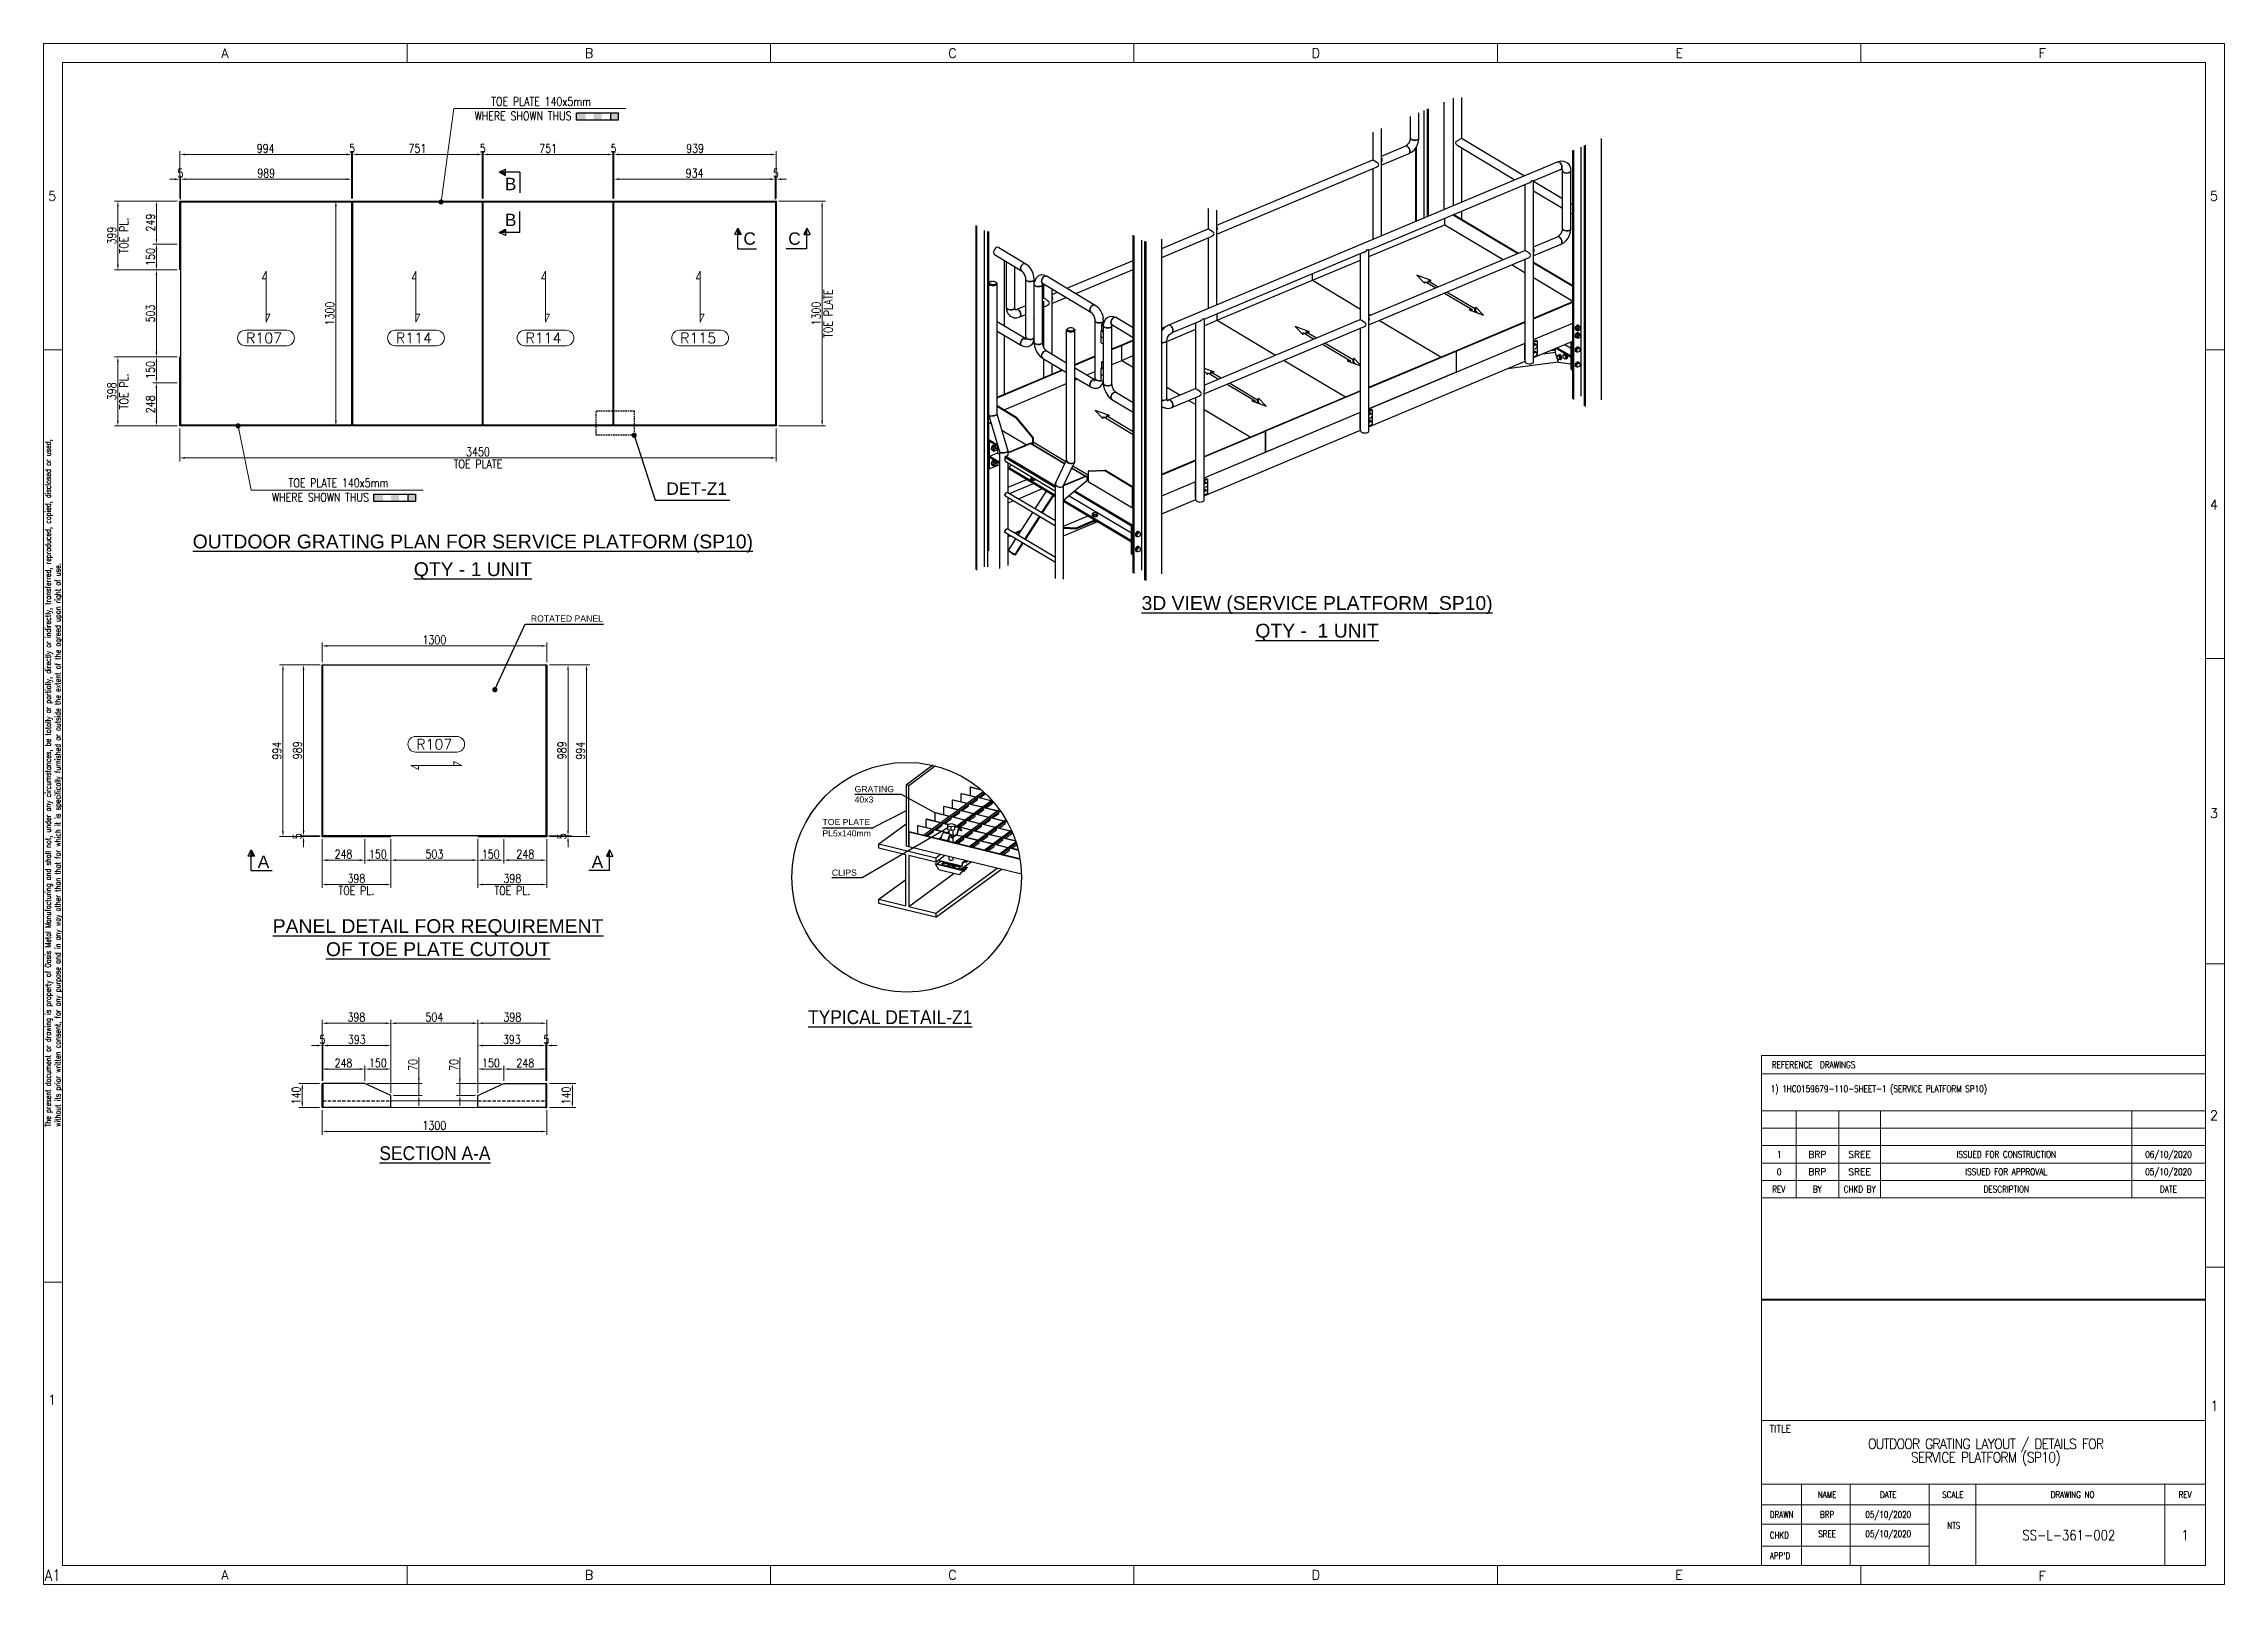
# Model space of a CAD drawing. Header units: millimetres. Extents: x 160193 to 172808, y 1972 to 10882.
import ezdxf
from ezdxf.enums import TextEntityAlignment as Align

# ---------------------------------------------------------------- set-up
doc = ezdxf.new("R2010")
doc.units = ezdxf.units.MM
doc.header["$LTSCALE"] = 0.75
doc.linetypes.add('HIDDEN', pattern=[0.375, 0.25, -0.125])
doc.linetypes.add('XKITLINE00', pattern=[0])
for name, color, linetype in [('CH_SUPPORT', 7, 'Continuous'), ('CH_SUPPORT_TXT', 7, 'Continuous'), ('Grating', 7, 'Continuous'), ('Text', 254, 'Continuous'), ('TITLE', 7, 'Continuous'), ('Title Block', 255, 'Continuous'), ('TOE PLATE', 3, 'Continuous')]:
    doc.layers.add(name, color=color, linetype=linetype)
doc.layers.add('Grtg Dim', color=7, linetype='Continuous', lineweight=15)
doc.layers.add('Mark no', color=7, linetype='Continuous', lineweight=15)
doc.styles.add('ARIAL', font='arial.ttf')
doc.styles.add('rm', font='romans.shx', dxfattribs={"width": 0.8})
doc.styles.add('ROMAND', font='romand')
doc.styles.add('ROMANS', font='romans.shx', dxfattribs={"width": 0.8})
doc.styles.add('ROMANS-S', font='romans.shx', dxfattribs={"width": 0.7})
doc.dimstyles.new('grt dim', dxfattribs={"dimscale": 20, "dimtxt": 2.5, "dimasz": 1.5, "dimexe": 1, "dimexo": 0.75, "dimgap": 0.5, "dimtad": 1, "dimdec": 0, "dimlfac": -1, "dimzin": 0, "dimdsep": 46, "dimtxsty": 'ROMANS', "dimcen": 0, "dimclrd": 1, "dimclre": 1, "dimclrt": 3, "dimadec": 0, "dimazin": 0, "dimtfac": 1, "dimtdec": 0, "dimtix": 1, "dimtmove": 1, "dimatfit": 3, "dimfxl": 1, "dimtolj": 1, "dimtzin": 0, "dimlwd": -1, "dimlwe": -1, "dimarcsym": 0})

msp = doc.modelspace()

# ---------------------------------------------------------------- texts
at = {"layer": 'CH_SUPPORT_TXT', "color": 4, "linetype": 'Continuous', "style": 'ARIAL'}
for s, p in [('B', (162861.5, 10034.3)), ('B', (162861.5, 9826.7)), ('C', (164241.5, 9718.8)), ('C', (164500.9, 9718.8)), ('A', (161432.1, 6114.9)), ('A', (163363.6, 6114.9))]:
    msp.add_text(s, height=71.6, dxfattribs=at).set_placement(p)
at = {"layer": 'CH_SUPPORT_TXT', "linetype": 'Continuous', "style": 'ARIAL'}
for s, height, p in [('DET-Z1', 71.63, (163795.9, 8272.6)), ('ROTATED PANEL', 35.815, (163011.8, 7539.5)), ('GRATING', 35.82, (164884.6, 6553)), ('40x3', 35.82, (164884.6, 6492.7)), ('TOE PLATE', 35.82, (164699, 6362.5)), ('PL5x140mm', 35.82, (164698.1, 6297.1)), ('CLIPS', 35.82, (164753.1, 6070))]:
    msp.add_text(s, height=height, dxfattribs=at).set_placement(p)
at = {"layer": 'Grtg Dim', "color": 3, "char_height": 50, "width": 1303.708, "attachment_point": 5, "style": 'ROMANS'}
for insert in [(163071.6, 10505.5), (161899.5, 8299.8)]:
    msp.add_mtext('\\A1;TOE PLATE 140x5mm\\PWHERE SHOWN THUS       .', dxfattribs=dict(at, insert=insert))
at = {"layer": 'Mark no', "style": 'ROMAND'}
for s, p in [('R107', (161364.5, 9149.7)), ('R114', (162231.5, 9149.7)), ('R114', (162981, 9149.7)), ('R115', (163875.5, 9149.7)), ('R107', (162349, 6800.2))]:
    msp.add_text(s, height=60, dxfattribs=at).set_placement(p)
at = {"layer": 'Text', "color": 50, "style": 'ARIAL', "width": 0.9}
for s, p in [('%%UTYPICAL DETAIL-Z1', (165090.3, 5252.2)), ('%%USECTION A-A', (162457.1, 4465.6))]:
    msp.add_text(s, height=80, dxfattribs=at).set_placement(p, align=Align.MIDDLE_CENTER)
at = {"layer": 'Text', "color": 50, "char_height": 80, "width": 3986.251, "attachment_point": 2, "line_spacing_factor": 1.2, "style": 'ARIAL'}
for s, insert in [('{\\LOUTDOOR GRATING PLAN FOR SERVICE PLATFORM (SP10)\\P\\C3;QTY - 1 UNIT}', (162676.4, 8042.8)), ('\\pt2080;{\\L3D VIEW (SERVICE PLATFORM_SP10)\\P\\C3;QTY -  1 UNIT}', (167560.1, 7687))]:
    msp.add_mtext(s, dxfattribs=dict(at, insert=insert))
at = {"layer": 'Text', "color": 50, "insert": (162475.2, 5818.6), "char_height": 80, "width": 1915.715, "attachment_point": 2, "style": 'ARIAL'}
msp.add_mtext('{\\LPANEL DETAIL FOR REQUIREMENT OF TOE PLATE CUTOUT}', dxfattribs=at)
at = {"layer": 'TITLE', "color": 3, "linetype": 'XKITLINE00', "style": 'ROMANS'}
for s, height, p in [('A', 54.9, (161221.2, 10799.6)), ('B', 54.9, (163323.7, 10799.6)), ('C', 54.9, (165426.2, 10799.6)), ('D', 54.9, (167528.7, 10799.6)), ('E', 54.9, (169632.8, 10799.6)), ('F', 54.9, (171733.7, 10799.6)), ('5', 54.9, (160219.6, 9973.1)), ('5', 54.9, (172724.8, 9973.1)), ('4', 54.9, (172724.8, 8188.5)), ('3', 54.9, (172724.8, 6404)), ('2', 54.9, (172724.8, 4656.5)), ('1', 54.9, (160219.6, 3012.6)), ('1', 57.7, (172726.2, 2974.8)), ('A', 54.9, (161221.2, 1999.4)), ('B', 54.9, (163323.7, 1999.4)), ('C', 54.9, (165426.2, 1999.4)), ('D', 54.9, (167528.7, 1999.4)), ('E', 54.9, (169631.2, 1999.4)), ('F', 54.9, (171733.7, 1992.8))]:
    msp.add_text(s, height=height, dxfattribs=at).set_placement(p)
at = {"layer": 'TITLE', "color": 3, "width": 0.8}
for s, height, style, p in [('REFERENCE  DRAWINGS', 38.523, 'ROMANS', (170190.5, 4977.1)), ('1) 1HC0159679-110-SHEET-1 (SERVICE PLATFORM SP10)', 38.523, 'ROMANS', (170184.4, 4837.6)), ('CHKD', 37.8, 'rm', (170178.7, 2256.3)), ('DRAWN', 37.8, 'rm', (170178.7, 2375.5)), ("APP'D", 37.8, 'rm', (170178.7, 2137.3))]:
    msp.add_text(s, height=height, dxfattribs=dict(at, style=style)).set_placement(p, align=Align.MIDDLE_LEFT)
at = {"layer": 'TITLE', "color": 3}
for s, height, style, width, p in [('1', 38.5, 'ROMANS', 0.8, (170233.4, 4458.7)), ('ISSUED FOR CONSTRUCTION', 38.523, 'ROMANS', 0.8, (171547, 4458.7)), ('06/10/2020', 38.52, 'ROMANS', 0.8, (172484.8, 4458.7)), ('0', 38.5, 'ROMANS', 0.8, (170233.4, 4358)), ('ISSUED FOR APPROVAL', 38.523, 'ROMANS', 0.8, (171547, 4358)), ('05/10/2020', 38.52, 'ROMANS', 0.8, (172484.8, 4358)), ('REV', 38.52, 'ROMANS', 0.8, (170230.6, 4257.2)), ('BY', 38.52, 'ROMANS', 0.8, (170454.3, 4257.2)), ('CHKD BY', 38.52, 'ROMANS', 0.8, (170698.5, 4257.2)), ('DESCRIPTION', 38.523, 'ROMANS', 0.8, (171547, 4257.2)), ('DATE', 38.52, 'ROMANS', 0.8, (172484.8, 4257.2)), ('NAME', 37.8, 'rm', 0.8, (170510.5, 2490.9)), ('05/10/2020', 37.8, 'rm', 0.8, (170864.1, 2375.5)), ('DATE', 37.8, 'rm', 0.8, (170864.1, 2490.9)), ('SCALE', 37.8, 'rm', 0.8, (171238, 2490.9)), ('DRAWING NO', 37.8, 'rm', 0.8, (171930, 2490.9)), ('SREE', 37.8, 'rm', 0.8, (170510.5, 2264)), ('BRP', 37.8, 'rm', 0.8, (170510.5, 2375.5)), ('05/10/2020', 37.8, 'rm', 0.8, (170864.1, 2264)), ('SS-L-361-002', 57.811, 'rm', 0.85, (171908.3, 2256.5))]:
    msp.add_text(s, height=height, dxfattribs=dict(at, style=style, width=width)).set_placement(p, align=Align.MIDDLE_CENTER)
at = {"layer": 'TITLE', "color": 3, "style": 'ROMANS'}
for s, p in [('BRP', (170454.3, 4458.7)), ('SREE', (170698.5, 4458.7)), ('BRP', (170454.3, 4358)), ('SREE', (170698.5, 4358))]:
    msp.add_text(s, height=38.52, dxfattribs=at).set_placement(p, align=Align.MIDDLE_CENTER)
at = {"layer": 'TITLE', "color": 3, "style": 'ROMANS', "width": 0.9}
msp.add_text('TITLE', height=42.25, dxfattribs=at).set_placement((170178.1, 2850.7))
at = {"layer": 'TITLE', "color": 3, "linetype": 'XKITLINE00', "style": 'rm'}
for s, height, width, p in [('REV', 37.8, 0.8, (172581.1, 2490.9)), ('1', 57.8, 0.85, (172581.1, 2256.5))]:
    msp.add_text(s, height=height, dxfattribs=dict(at, width=width)).set_placement(p, align=Align.MIDDLE_CENTER)
at = {"layer": 'TITLE', "color": 3, "linetype": 'XKITLINE00', "style": 'ROMANS', "width": 0.85}
msp.add_text('A1', height=65.87, dxfattribs=at).set_placement((160200.8, 1992.3))
at = {"layer": 'TITLE', "color": 3, "insert": (160202.2, 4617.4, 0), "char_height": 33.4304, "width": 3695.526, "attachment_point": 1, "rotation": 90, "style": 'ROMANS-S'}
msp.add_mtext('The present document or drawing is property of Oasis Metal Manufacturing and shall not, under any circumstances, be totally or partially, directly or indirectly, transferred, reproduced, copied, disclosed or used, without its prior written consent, for any purpose and in any way other than that for which it is specifically furnished or outside the extent of the agreed upon right of use.', dxfattribs=at)
at = {"layer": 'TITLE', "color": 6, "insert": (171427.2, 2735.8), "char_height": 58.6957, "width": 1624.15, "attachment_point": 5, "line_spacing_factor": 0.8, "style": 'ARIAL'}
msp.add_mtext('{\\Fromant|c0;\\W0.9;\\T0.9;\\C3;OUTDOOR GRATING LAYOUT / DETAILS FOR SERVICE PLATFORM (SP10) \\H2.08571x; }', dxfattribs=at)
at = {"layer": 'TITLE', "color": 3, "insert": (171205.5, 2331), "char_height": 37.8, "width": 76.013, "attachment_point": 1, "style": 'rm'}
msp.add_mtext('NTS', dxfattribs=at)

# ---------------------------------------------------------------- blocks, each defined once
blk = doc.blocks.new('*D84')
at = {"layer": 'Defpoints', "color": 0, "transparency": 16777216}
for p in [(164431, 9971), (164431, 8671), (164697, 8671)]:
    blk.add_point(p, dxfattribs=at)
at = {"layer": 'Grtg Dim', "color": 1, "transparency": 16777216}
for p, q in [((164446, 9971), (164717, 9971)), ((164446, 8671), (164717, 8671))]:
    blk.add_line(p, q, dxfattribs=at)
at = {"layer": 'Grtg Dim', "color": 1, "linetype": 'ByBlock', "transparency": 16777216}
blk.add_line((164697, 9941), (164697, 8701), dxfattribs=at)
at = {"layer": 'Grtg Dim', "color": 1, "transparency": 16777216}
for points in [[(164692, 9941), (164702, 9941), (164697, 9971)], [(164692, 8701), (164702, 8701), (164697, 8671)]]:
    blk.add_solid(points, dxfattribs=at)
at = {"layer": 'Grtg Dim', "color": 3, "transparency": 16777216, "char_height": 50, "attachment_point": 5, "rotation": 90, "style": 'ROMANS'}
for s, insert in [('\\A1;1300', (164662, 9321)), ('\\A1;TOE PLATE', (164732, 9321))]:
    blk.add_mtext(s, dxfattribs=dict(at, insert=insert))
blk = doc.blocks.new('*D85')
at = {"layer": 'Defpoints', "color": 0, "transparency": 16777216}
for p in [(161975, 10241), (160981, 9971), (161975, 9971)]:
    blk.add_point(p, dxfattribs=at)
at = {"layer": 'Grtg Dim', "color": 1, "transparency": 16777216}
for p, q in [((160981, 9986), (160981, 10261)), ((161975, 9986), (161975, 10261))]:
    blk.add_line(p, q, dxfattribs=at)
at = {"layer": 'Grtg Dim', "color": 1, "linetype": 'ByBlock', "transparency": 16777216}
blk.add_line((161011, 10241), (161945, 10241), dxfattribs=at)
at = {"layer": 'Grtg Dim', "color": 1, "transparency": 16777216}
for points in [[(161011, 10246), (161011, 10236), (160981, 10241)], [(161945, 10246), (161945, 10236), (161975, 10241)]]:
    blk.add_solid(points, dxfattribs=at)
at = {"layer": 'Grtg Dim', "color": 3, "transparency": 16777216, "insert": (161478, 10276), "char_height": 50, "attachment_point": 5, "style": 'ROMANS'}
blk.add_mtext('\\A1;994', dxfattribs=at)
blk = doc.blocks.new('*D86')
at = {"layer": 'Defpoints', "color": 0, "transparency": 16777216}
for p in [(161980, 10241), (161975, 9971), (161980, 9971)]:
    blk.add_point(p, dxfattribs=at)
at = {"layer": 'Grtg Dim', "color": 1, "linetype": 'ByBlock', "transparency": 16777216}
for p, q in [((161945, 10241), (161915, 10241)), ((161975, 10241), (161980, 10241)), ((162010, 10241), (162040, 10241))]:
    blk.add_line(p, q, dxfattribs=at)
at = {"layer": 'Grtg Dim', "color": 1, "transparency": 16777216}
for p, q in [((161975, 9986), (161975, 10261)), ((161980, 9986), (161980, 10261))]:
    blk.add_line(p, q, dxfattribs=at)
for points in [[(161945, 10246), (161945, 10236), (161975, 10241)], [(162010, 10246), (162010, 10236), (161980, 10241)]]:
    blk.add_solid(points, dxfattribs=at)
at = {"layer": 'Grtg Dim', "color": 3, "transparency": 16777216, "insert": (161978, 10276), "char_height": 50, "attachment_point": 5, "style": 'ROMANS'}
blk.add_mtext('\\A1;5', dxfattribs=at)
blk = doc.blocks.new('*D87')
at = {"layer": 'Defpoints', "color": 0, "transparency": 16777216}
for p in [(162731, 10241), (161980, 9971), (162731, 9971)]:
    blk.add_point(p, dxfattribs=at)
at = {"layer": 'Grtg Dim', "color": 1, "transparency": 16777216}
for p, q in [((161980, 9986), (161980, 10261)), ((162731, 9986), (162731, 10261))]:
    blk.add_line(p, q, dxfattribs=at)
at = {"layer": 'Grtg Dim', "color": 1, "linetype": 'ByBlock', "transparency": 16777216}
blk.add_line((162010, 10241), (162701, 10241), dxfattribs=at)
at = {"layer": 'Grtg Dim', "color": 1, "transparency": 16777216}
for points in [[(162010, 10246), (162010, 10236), (161980, 10241)], [(162701, 10246), (162701, 10236), (162731, 10241)]]:
    blk.add_solid(points, dxfattribs=at)
at = {"layer": 'Grtg Dim', "color": 3, "transparency": 16777216, "insert": (162356, 10276), "char_height": 50, "attachment_point": 5, "style": 'ROMANS'}
blk.add_mtext('\\A1;751', dxfattribs=at)
blk = doc.blocks.new('*D88')
at = {"layer": 'Defpoints', "color": 0, "transparency": 16777216}
for p in [(162736, 10241), (162731, 9971), (162736, 9971)]:
    blk.add_point(p, dxfattribs=at)
at = {"layer": 'Grtg Dim', "color": 1, "linetype": 'ByBlock', "transparency": 16777216}
for p, q in [((162701, 10241), (162671, 10241)), ((162731, 10241), (162736, 10241)), ((162766, 10241), (162796, 10241))]:
    blk.add_line(p, q, dxfattribs=at)
at = {"layer": 'Grtg Dim', "color": 1, "transparency": 16777216}
for p, q in [((162731, 9986), (162731, 10261)), ((162736, 9986), (162736, 10261))]:
    blk.add_line(p, q, dxfattribs=at)
for points in [[(162701, 10246), (162701, 10236), (162731, 10241)], [(162766, 10246), (162766, 10236), (162736, 10241)]]:
    blk.add_solid(points, dxfattribs=at)
at = {"layer": 'Grtg Dim', "color": 3, "transparency": 16777216, "insert": (162734, 10276), "char_height": 50, "attachment_point": 5, "style": 'ROMANS'}
blk.add_mtext('\\A1;5', dxfattribs=at)
blk = doc.blocks.new('*D89')
at = {"layer": 'Defpoints', "color": 0, "transparency": 16777216}
for p in [(163487, 10241), (162736, 9971), (163487, 9971)]:
    blk.add_point(p, dxfattribs=at)
at = {"layer": 'Grtg Dim', "color": 1, "transparency": 16777216}
for p, q in [((162736, 9986), (162736, 10261)), ((163487, 9986), (163487, 10261))]:
    blk.add_line(p, q, dxfattribs=at)
at = {"layer": 'Grtg Dim', "color": 1, "linetype": 'ByBlock', "transparency": 16777216}
blk.add_line((162766, 10241), (163457, 10241), dxfattribs=at)
at = {"layer": 'Grtg Dim', "color": 1, "transparency": 16777216}
for points in [[(162766, 10246), (162766, 10236), (162736, 10241)], [(163457, 10246), (163457, 10236), (163487, 10241)]]:
    blk.add_solid(points, dxfattribs=at)
at = {"layer": 'Grtg Dim', "color": 3, "transparency": 16777216, "insert": (163112, 10276), "char_height": 50, "attachment_point": 5, "style": 'ROMANS'}
blk.add_mtext('\\A1;751', dxfattribs=at)
blk = doc.blocks.new('*D90')
at = {"layer": 'Defpoints', "color": 0, "transparency": 16777216}
for p in [(163492, 10241), (163487, 9971), (163492, 9971)]:
    blk.add_point(p, dxfattribs=at)
at = {"layer": 'Grtg Dim', "color": 1, "linetype": 'ByBlock', "transparency": 16777216}
for p, q in [((163457, 10241), (163427, 10241)), ((163487, 10241), (163492, 10241)), ((163522, 10241), (163552, 10241))]:
    blk.add_line(p, q, dxfattribs=at)
at = {"layer": 'Grtg Dim', "color": 1, "transparency": 16777216}
for p, q in [((163487, 9986), (163487, 10261)), ((163492, 9986), (163492, 10261))]:
    blk.add_line(p, q, dxfattribs=at)
for points in [[(163457, 10246), (163457, 10236), (163487, 10241)], [(163522, 10246), (163522, 10236), (163492, 10241)]]:
    blk.add_solid(points, dxfattribs=at)
at = {"layer": 'Grtg Dim', "color": 3, "transparency": 16777216, "insert": (163490, 10276), "char_height": 50, "attachment_point": 5, "style": 'ROMANS'}
blk.add_mtext('\\A1;5', dxfattribs=at)
blk = doc.blocks.new('*D91')
at = {"layer": 'Defpoints', "color": 0, "transparency": 16777216}
for p in [(164431, 10241), (163492, 9971), (164431, 9971)]:
    blk.add_point(p, dxfattribs=at)
at = {"layer": 'Grtg Dim', "color": 1, "transparency": 16777216}
for p, q in [((163492, 9986), (163492, 10261)), ((164431, 9986), (164431, 10261))]:
    blk.add_line(p, q, dxfattribs=at)
at = {"layer": 'Grtg Dim', "color": 1, "linetype": 'ByBlock', "transparency": 16777216}
blk.add_line((163522, 10241), (164401, 10241), dxfattribs=at)
at = {"layer": 'Grtg Dim', "color": 1, "transparency": 16777216}
for points in [[(163522, 10246), (163522, 10236), (163492, 10241)], [(164401, 10246), (164401, 10236), (164431, 10241)]]:
    blk.add_solid(points, dxfattribs=at)
at = {"layer": 'Grtg Dim', "color": 3, "transparency": 16777216, "insert": (163962, 10276), "char_height": 50, "attachment_point": 5, "style": 'ROMANS'}
blk.add_mtext('\\A1;939', dxfattribs=at)
blk = doc.blocks.new('*D92')
at = {"layer": 'Defpoints', "color": 0, "transparency": 16777216}
for p in [(164426, 10098), (163492, 9971), (164426, 9966)]:
    blk.add_point(p, dxfattribs=at)
at = {"layer": 'Grtg Dim', "color": 1, "transparency": 16777216}
for p, q in [((163492, 9986), (163492, 10118)), ((164426, 9981), (164426, 10118))]:
    blk.add_line(p, q, dxfattribs=at)
at = {"layer": 'Grtg Dim', "color": 1, "linetype": 'ByBlock', "transparency": 16777216}
blk.add_line((163522, 10098), (164396, 10098), dxfattribs=at)
at = {"layer": 'Grtg Dim', "color": 1, "transparency": 16777216}
for points in [[(163522, 10103), (163522, 10093), (163492, 10098)], [(164396, 10103), (164396, 10093), (164426, 10098)]]:
    blk.add_solid(points, dxfattribs=at)
at = {"layer": 'Grtg Dim', "color": 3, "transparency": 16777216, "insert": (163959, 10133), "char_height": 50, "attachment_point": 5, "style": 'ROMANS'}
blk.add_mtext('\\A1;934', dxfattribs=at)
blk = doc.blocks.new('*D93')
at = {"layer": 'Defpoints', "color": 0, "transparency": 16777216}
for p in [(164431, 10098), (164426, 9966), (164431, 9971)]:
    blk.add_point(p, dxfattribs=at)
at = {"layer": 'Grtg Dim', "color": 1, "linetype": 'ByBlock', "transparency": 16777216}
for p, q in [((164396, 10098), (164366, 10098)), ((164426, 10098), (164431, 10098)), ((164461, 10098), (164491, 10098))]:
    blk.add_line(p, q, dxfattribs=at)
at = {"layer": 'Grtg Dim', "color": 1, "transparency": 16777216}
for p, q in [((164426, 9981), (164426, 10118)), ((164431, 9986), (164431, 10118))]:
    blk.add_line(p, q, dxfattribs=at)
for points in [[(164396, 10103), (164396, 10093), (164426, 10098)], [(164461, 10103), (164461, 10093), (164431, 10098)]]:
    blk.add_solid(points, dxfattribs=at)
at = {"layer": 'Grtg Dim', "color": 3, "transparency": 16777216, "insert": (164429, 10133), "char_height": 50, "attachment_point": 5, "style": 'ROMANS'}
blk.add_mtext('\\A1;5', dxfattribs=at)
blk = doc.blocks.new('*D94')
at = {"layer": 'Defpoints', "color": 0, "transparency": 16777216}
for p in [(160986, 10098), (160981, 9971), (160986, 9966)]:
    blk.add_point(p, dxfattribs=at)
at = {"layer": 'Grtg Dim', "color": 1, "linetype": 'ByBlock', "transparency": 16777216}
for p, q in [((160951, 10098), (160921, 10098)), ((160981, 10098), (160986, 10098)), ((161016, 10098), (161046, 10098))]:
    blk.add_line(p, q, dxfattribs=at)
at = {"layer": 'Grtg Dim', "color": 1, "transparency": 16777216}
for p, q in [((160981, 9986), (160981, 10118)), ((160986, 9981), (160986, 10118))]:
    blk.add_line(p, q, dxfattribs=at)
for points in [[(160951, 10103), (160951, 10093), (160981, 10098)], [(161016, 10103), (161016, 10093), (160986, 10098)]]:
    blk.add_solid(points, dxfattribs=at)
at = {"layer": 'Grtg Dim', "color": 3, "transparency": 16777216, "insert": (160984, 10133), "char_height": 50, "attachment_point": 5, "style": 'ROMANS'}
blk.add_mtext('\\A1;5', dxfattribs=at)
blk = doc.blocks.new('*D95')
at = {"layer": 'Defpoints', "color": 0, "transparency": 16777216}
for p in [(161975, 10098), (160986, 9966), (161975, 9971)]:
    blk.add_point(p, dxfattribs=at)
at = {"layer": 'Grtg Dim', "color": 1, "transparency": 16777216}
for p, q in [((160986, 9981), (160986, 10118)), ((161975, 9986), (161975, 10118))]:
    blk.add_line(p, q, dxfattribs=at)
at = {"layer": 'Grtg Dim', "color": 1, "linetype": 'ByBlock', "transparency": 16777216}
blk.add_line((161016, 10098), (161945, 10098), dxfattribs=at)
at = {"layer": 'Grtg Dim', "color": 1, "transparency": 16777216}
for points in [[(161016, 10103), (161016, 10093), (160986, 10098)], [(161945, 10103), (161945, 10093), (161975, 10098)]]:
    blk.add_solid(points, dxfattribs=at)
at = {"layer": 'Grtg Dim', "color": 3, "transparency": 16777216, "insert": (161481, 10133), "char_height": 50, "attachment_point": 5, "style": 'ROMANS'}
blk.add_mtext('\\A1;989', dxfattribs=at)
blk = doc.blocks.new('*D96')
at = {"layer": 'Defpoints', "color": 0, "transparency": 16777216}
for p in [(160981, 8671), (164431, 8671), (160981, 8486)]:
    blk.add_point(p, dxfattribs=at)
at = {"layer": 'Grtg Dim', "color": 1, "transparency": 16777216}
for p, q in [((160981, 8656), (160981, 8466)), ((164431, 8656), (164431, 8466))]:
    blk.add_line(p, q, dxfattribs=at)
at = {"layer": 'Grtg Dim', "color": 1, "linetype": 'ByBlock', "transparency": 16777216}
blk.add_line((164401, 8486), (161011, 8486), dxfattribs=at)
at = {"layer": 'Grtg Dim', "color": 1, "transparency": 16777216}
for points in [[(161011, 8491), (161011, 8481), (160981, 8486)], [(164401, 8491), (164401, 8481), (164431, 8486)]]:
    blk.add_solid(points, dxfattribs=at)
at = {"layer": 'Grtg Dim', "color": 3, "transparency": 16777216, "char_height": 50, "attachment_point": 5, "style": 'ROMANS'}
for s, insert in [('\\A1;TOE PLATE', (162706, 8451)), ('\\A1;3450', (162706, 8521))]:
    blk.add_mtext(s, dxfattribs=dict(at, insert=insert))
blk = doc.blocks.new('*D97')
at = {"layer": 'Defpoints', "color": 0, "transparency": 16777216}
for p in [(160981, 9971), (160846, 9723), (160981, 9723)]:
    blk.add_point(p, dxfattribs=at)
at = {"layer": 'Grtg Dim', "color": 1, "transparency": 16777216}
for p, q in [((160966, 9971), (160826, 9971)), ((160966, 9723), (160826, 9723))]:
    blk.add_line(p, q, dxfattribs=at)
at = {"layer": 'Grtg Dim', "color": 1, "linetype": 'ByBlock', "transparency": 16777216}
blk.add_line((160846, 9941), (160846, 9753), dxfattribs=at)
at = {"layer": 'Grtg Dim', "color": 1, "transparency": 16777216}
for points in [[(160841, 9941), (160851, 9941), (160846, 9971)], [(160841, 9753), (160851, 9753), (160846, 9723)]]:
    blk.add_solid(points, dxfattribs=at)
at = {"layer": 'Grtg Dim', "color": 3, "transparency": 16777216, "insert": (160811, 9847), "char_height": 50, "attachment_point": 5, "rotation": 90, "style": 'ROMANS'}
blk.add_mtext('\\A1;249', dxfattribs=at)
blk = doc.blocks.new('*D98')
at = {"layer": 'Defpoints', "color": 0, "transparency": 16777216}
for p in [(160981, 9723), (160846, 9573), (160981, 9573)]:
    blk.add_point(p, dxfattribs=at)
at = {"layer": 'Grtg Dim', "color": 1, "transparency": 16777216}
for p, q in [((160966, 9723), (160826, 9723)), ((160966, 9573), (160826, 9573))]:
    blk.add_line(p, q, dxfattribs=at)
at = {"layer": 'Grtg Dim', "color": 1, "linetype": 'ByBlock', "transparency": 16777216}
blk.add_line((160846, 9693), (160846, 9603), dxfattribs=at)
at = {"layer": 'Grtg Dim', "color": 1, "transparency": 16777216}
for points in [[(160841, 9693), (160851, 9693), (160846, 9723)], [(160841, 9603), (160851, 9603), (160846, 9573)]]:
    blk.add_solid(points, dxfattribs=at)
at = {"layer": 'Grtg Dim', "color": 3, "transparency": 16777216, "insert": (160811, 9648), "char_height": 50, "attachment_point": 5, "rotation": 90, "style": 'ROMANS'}
blk.add_mtext('\\A1;150', dxfattribs=at)
blk = doc.blocks.new('*D99')
at = {"layer": 'Defpoints', "color": 0, "transparency": 16777216}
for p in [(160981, 9573), (160846, 9070), (160981, 9070)]:
    blk.add_point(p, dxfattribs=at)
at = {"layer": 'Grtg Dim', "color": 1, "transparency": 16777216}
for p, q in [((160966, 9573), (160826, 9573)), ((160966, 9070), (160826, 9070))]:
    blk.add_line(p, q, dxfattribs=at)
at = {"layer": 'Grtg Dim', "color": 1, "linetype": 'ByBlock', "transparency": 16777216}
blk.add_line((160846, 9543), (160846, 9100), dxfattribs=at)
at = {"layer": 'Grtg Dim', "color": 1, "transparency": 16777216}
for points in [[(160841, 9543), (160851, 9543), (160846, 9573)], [(160841, 9100), (160851, 9100), (160846, 9070)]]:
    blk.add_solid(points, dxfattribs=at)
at = {"layer": 'Grtg Dim', "color": 3, "transparency": 16777216, "insert": (160811, 9321), "char_height": 50, "attachment_point": 5, "rotation": 90, "style": 'ROMANS'}
blk.add_mtext('\\A1;503', dxfattribs=at)
blk = doc.blocks.new('*D100')
at = {"layer": 'Defpoints', "color": 0, "transparency": 16777216}
for p in [(160981, 9070), (160846, 8920), (160981, 8920)]:
    blk.add_point(p, dxfattribs=at)
at = {"layer": 'Grtg Dim', "color": 1, "transparency": 16777216}
for p, q in [((160966, 9070), (160826, 9070)), ((160966, 8920), (160826, 8920))]:
    blk.add_line(p, q, dxfattribs=at)
at = {"layer": 'Grtg Dim', "color": 1, "linetype": 'ByBlock', "transparency": 16777216}
blk.add_line((160846, 9040), (160846, 8950), dxfattribs=at)
at = {"layer": 'Grtg Dim', "color": 1, "transparency": 16777216}
for points in [[(160841, 9040), (160851, 9040), (160846, 9070)], [(160841, 8950), (160851, 8950), (160846, 8920)]]:
    blk.add_solid(points, dxfattribs=at)
at = {"layer": 'Grtg Dim', "color": 3, "transparency": 16777216, "insert": (160811, 8995), "char_height": 50, "attachment_point": 5, "rotation": 90, "style": 'ROMANS'}
blk.add_mtext('\\A1;150', dxfattribs=at)
blk = doc.blocks.new('*D101')
at = {"layer": 'Defpoints', "color": 0, "transparency": 16777216}
for p in [(160981, 8920), (160846, 8671), (160981, 8671)]:
    blk.add_point(p, dxfattribs=at)
at = {"layer": 'Grtg Dim', "color": 1, "transparency": 16777216}
for p, q in [((160966, 8920), (160826, 8920)), ((160966, 8671), (160826, 8671))]:
    blk.add_line(p, q, dxfattribs=at)
at = {"layer": 'Grtg Dim', "color": 1, "linetype": 'ByBlock', "transparency": 16777216}
blk.add_line((160846, 8890), (160846, 8701), dxfattribs=at)
at = {"layer": 'Grtg Dim', "color": 1, "transparency": 16777216}
for points in [[(160841, 8890), (160851, 8890), (160846, 8920)], [(160841, 8701), (160851, 8701), (160846, 8671)]]:
    blk.add_solid(points, dxfattribs=at)
at = {"layer": 'Grtg Dim', "color": 3, "transparency": 16777216, "insert": (160811, 8796), "char_height": 50, "attachment_point": 5, "rotation": 90, "style": 'ROMANS'}
blk.add_mtext('\\A1;248', dxfattribs=at)
blk = doc.blocks.new('*D102')
at = {"layer": 'Defpoints', "color": 0, "transparency": 16777216}
for p in [(160981, 9971), (160623, 9573), (160981, 9573)]:
    blk.add_point(p, dxfattribs=at)
at = {"layer": 'Grtg Dim', "color": 1, "transparency": 16777216}
for p, q in [((160966, 9971), (160603, 9971)), ((160966, 9573), (160603, 9573))]:
    blk.add_line(p, q, dxfattribs=at)
at = {"layer": 'Grtg Dim', "color": 1, "linetype": 'ByBlock', "transparency": 16777216}
blk.add_line((160623, 9941), (160623, 9603), dxfattribs=at)
at = {"layer": 'Grtg Dim', "color": 1, "transparency": 16777216}
for points in [[(160618, 9941), (160628, 9941), (160623, 9971)], [(160618, 9603), (160628, 9603), (160623, 9573)]]:
    blk.add_solid(points, dxfattribs=at)
at = {"layer": 'Grtg Dim', "color": 3, "transparency": 16777216, "char_height": 50, "attachment_point": 5, "rotation": 90, "style": 'ROMANS'}
for s, insert in [('\\A1;TOE PL.', (160658, 9772)), ('\\A1;399', (160588, 9772))]:
    blk.add_mtext(s, dxfattribs=dict(at, insert=insert))
blk = doc.blocks.new('*D103')
at = {"layer": 'Defpoints', "color": 0, "transparency": 16777216}
for p in [(160981, 9070), (160623, 8671), (160981, 8671)]:
    blk.add_point(p, dxfattribs=at)
at = {"layer": 'Grtg Dim', "color": 1, "transparency": 16777216}
for p, q in [((160966, 9070), (160603, 9070)), ((160966, 8671), (160603, 8671))]:
    blk.add_line(p, q, dxfattribs=at)
at = {"layer": 'Grtg Dim', "color": 1, "linetype": 'ByBlock', "transparency": 16777216}
blk.add_line((160623, 9040), (160623, 8701), dxfattribs=at)
at = {"layer": 'Grtg Dim', "color": 1, "transparency": 16777216}
for points in [[(160618, 9040), (160628, 9040), (160623, 9070)], [(160618, 8701), (160628, 8701), (160623, 8671)]]:
    blk.add_solid(points, dxfattribs=at)
at = {"layer": 'Grtg Dim', "color": 3, "transparency": 16777216, "char_height": 50, "attachment_point": 5, "rotation": 90, "style": 'ROMANS'}
for s, insert in [('\\A1;TOE PL.', (160658, 8871)), ('\\A1;398', (160588, 8871))]:
    blk.add_mtext(s, dxfattribs=dict(at, insert=insert))
blk = doc.blocks.new('*D104')
at = {"layer": 'Defpoints', "color": 0, "transparency": 16777216}
for p in [(161884, 9971), (161975, 9971), (161975, 8671)]:
    blk.add_point(p, dxfattribs=at)
at = {"layer": 'Grtg Dim', "color": 1, "transparency": 16777216}
for p, q in [((161960, 9971), (161864, 9971)), ((161960, 8671), (161864, 8671))]:
    blk.add_line(p, q, dxfattribs=at)
at = {"layer": 'Grtg Dim', "color": 1, "linetype": 'ByBlock', "transparency": 16777216}
blk.add_line((161884, 8701), (161884, 9941), dxfattribs=at)
at = {"layer": 'Grtg Dim', "color": 1, "transparency": 16777216}
for points in [[(161879, 9941), (161889, 9941), (161884, 9971)], [(161879, 8701), (161889, 8701), (161884, 8671)]]:
    blk.add_solid(points, dxfattribs=at)
at = {"layer": 'Grtg Dim', "color": 3, "transparency": 16777216, "insert": (161849, 9321), "char_height": 50, "attachment_point": 5, "rotation": 90, "style": 'ROMANS'}
blk.add_mtext('\\A1;1300', dxfattribs=at)
blk = doc.blocks.new('*D105')
at = {"layer": 'Defpoints', "color": 0, "transparency": 16777216}
for p in [(161578, 7290), (161809, 7290), (161804, 6296)]:
    blk.add_point(p, dxfattribs=at)
at = {"layer": 'Grtg Dim', "color": 1, "transparency": 16777216}
for p, q in [((161794, 7290), (161558, 7290)), ((161789, 6296), (161558, 6296))]:
    blk.add_line(p, q, dxfattribs=at)
at = {"layer": 'Grtg Dim', "color": 1, "linetype": 'ByBlock', "transparency": 16777216}
blk.add_line((161578, 6326), (161578, 7260), dxfattribs=at)
at = {"layer": 'Grtg Dim', "color": 1, "transparency": 16777216}
for points in [[(161573, 7260), (161583, 7260), (161578, 7290)], [(161573, 6326), (161583, 6326), (161578, 6296)]]:
    blk.add_solid(points, dxfattribs=at)
at = {"layer": 'Grtg Dim', "color": 3, "transparency": 16777216, "insert": (161543, 6793), "char_height": 50, "attachment_point": 5, "rotation": 90, "style": 'ROMANS'}
blk.add_mtext('\\A1;994', dxfattribs=at)
blk = doc.blocks.new('*D112')
at = {"layer": 'Defpoints', "color": 0, "transparency": 16777216}
for p in [(161697, 6301), (161804, 6296), (161809, 6301)]:
    blk.add_point(p, dxfattribs=at)
at = {"layer": 'Grtg Dim', "color": 1, "linetype": 'ByBlock', "transparency": 16777216}
for p, q in [((161697, 6331), (161697, 6361)), ((161697, 6296), (161697, 6301)), ((161697, 6266), (161697, 6236))]:
    blk.add_line(p, q, dxfattribs=at)
at = {"layer": 'Grtg Dim', "color": 1, "transparency": 16777216}
for p, q in [((161794, 6301), (161677, 6301)), ((161789, 6296), (161677, 6296))]:
    blk.add_line(p, q, dxfattribs=at)
for points in [[(161692, 6331), (161702, 6331), (161697, 6301)], [(161692, 6266), (161702, 6266), (161697, 6296)]]:
    blk.add_solid(points, dxfattribs=at)
at = {"layer": 'Grtg Dim', "color": 3, "transparency": 16777216, "insert": (161662, 6298), "char_height": 50, "attachment_point": 5, "rotation": 90, "style": 'ROMANS'}
blk.add_mtext('\\A1;5', dxfattribs=at)
blk = doc.blocks.new('*D113')
at = {"layer": 'Defpoints', "color": 0, "transparency": 16777216}
for p in [(161697, 7290), (161809, 7290), (161809, 6301)]:
    blk.add_point(p, dxfattribs=at)
at = {"layer": 'Grtg Dim', "color": 1, "transparency": 16777216}
for p, q in [((161794, 7290), (161677, 7290)), ((161794, 6301), (161677, 6301))]:
    blk.add_line(p, q, dxfattribs=at)
at = {"layer": 'Grtg Dim', "color": 1, "linetype": 'ByBlock', "transparency": 16777216}
blk.add_line((161697, 6331), (161697, 7260), dxfattribs=at)
at = {"layer": 'Grtg Dim', "color": 1, "transparency": 16777216}
for points in [[(161692, 7260), (161702, 7260), (161697, 7290)], [(161692, 6331), (161702, 6331), (161697, 6301)]]:
    blk.add_solid(points, dxfattribs=at)
at = {"layer": 'Grtg Dim', "color": 3, "transparency": 16777216, "insert": (161662, 6795), "char_height": 50, "attachment_point": 5, "rotation": 90, "style": 'ROMANS'}
blk.add_mtext('\\A1;989', dxfattribs=at)
blk = doc.blocks.new('*D107')
at = {"layer": 'Defpoints', "color": 0, "transparency": 16777216}
for p in [(161804, 6296), (162052, 6296), (162052, 6160)]:
    blk.add_point(p, dxfattribs=at)
at = {"layer": 'Grtg Dim', "color": 1, "transparency": 16777216}
for p, q in [((161804, 6281), (161804, 6140)), ((162052, 6281), (162052, 6140))]:
    blk.add_line(p, q, dxfattribs=at)
at = {"layer": 'Grtg Dim', "color": 1, "linetype": 'ByBlock', "transparency": 16777216}
blk.add_line((161834, 6160), (162022, 6160), dxfattribs=at)
at = {"layer": 'Grtg Dim', "color": 1, "transparency": 16777216}
for points in [[(161834, 6165), (161834, 6155), (161804, 6160)], [(162022, 6165), (162022, 6155), (162052, 6160)]]:
    blk.add_solid(points, dxfattribs=at)
at = {"layer": 'Grtg Dim', "color": 3, "transparency": 16777216, "insert": (161928, 6195), "char_height": 50, "attachment_point": 5, "style": 'ROMANS'}
blk.add_mtext('\\A1;248', dxfattribs=at)
blk = doc.blocks.new('*D108')
at = {"layer": 'Defpoints', "color": 0, "transparency": 16777216}
for p in [(162052, 6296), (162202, 6296), (162202, 6160)]:
    blk.add_point(p, dxfattribs=at)
at = {"layer": 'Grtg Dim', "color": 1, "transparency": 16777216}
for p, q in [((162052, 6281), (162052, 6140)), ((162202, 6281), (162202, 6140))]:
    blk.add_line(p, q, dxfattribs=at)
at = {"layer": 'Grtg Dim', "color": 1, "linetype": 'ByBlock', "transparency": 16777216}
blk.add_line((162082, 6160), (162172, 6160), dxfattribs=at)
at = {"layer": 'Grtg Dim', "color": 1, "transparency": 16777216}
for points in [[(162082, 6165), (162082, 6155), (162052, 6160)], [(162172, 6165), (162172, 6155), (162202, 6160)]]:
    blk.add_solid(points, dxfattribs=at)
at = {"layer": 'Grtg Dim', "color": 3, "transparency": 16777216, "insert": (162127, 6195), "char_height": 50, "attachment_point": 5, "style": 'ROMANS'}
blk.add_mtext('\\A1;150', dxfattribs=at)
blk = doc.blocks.new('*D109')
at = {"layer": 'Defpoints', "color": 0, "transparency": 16777216}
for p in [(162202, 6296), (162705, 6296), (162705, 6160)]:
    blk.add_point(p, dxfattribs=at)
at = {"layer": 'Grtg Dim', "color": 1, "transparency": 16777216}
for p, q in [((162202, 6281), (162202, 6140)), ((162705, 6281), (162705, 6140))]:
    blk.add_line(p, q, dxfattribs=at)
at = {"layer": 'Grtg Dim', "color": 1, "linetype": 'ByBlock', "transparency": 16777216}
blk.add_line((162232, 6160), (162675, 6160), dxfattribs=at)
at = {"layer": 'Grtg Dim', "color": 1, "transparency": 16777216}
for points in [[(162232, 6165), (162232, 6155), (162202, 6160)], [(162675, 6165), (162675, 6155), (162705, 6160)]]:
    blk.add_solid(points, dxfattribs=at)
at = {"layer": 'Grtg Dim', "color": 3, "transparency": 16777216, "insert": (162454, 6195), "char_height": 50, "attachment_point": 5, "style": 'ROMANS'}
blk.add_mtext('\\A1;503', dxfattribs=at)
blk = doc.blocks.new('*D110')
at = {"layer": 'Defpoints', "color": 0, "transparency": 16777216}
for p in [(162705, 6296), (162855, 6296), (162855, 6160)]:
    blk.add_point(p, dxfattribs=at)
at = {"layer": 'Grtg Dim', "color": 1, "transparency": 16777216}
for p, q in [((162705, 6281), (162705, 6140)), ((162855, 6281), (162855, 6140))]:
    blk.add_line(p, q, dxfattribs=at)
at = {"layer": 'Grtg Dim', "color": 1, "linetype": 'ByBlock', "transparency": 16777216}
blk.add_line((162735, 6160), (162825, 6160), dxfattribs=at)
at = {"layer": 'Grtg Dim', "color": 1, "transparency": 16777216}
for points in [[(162735, 6165), (162735, 6155), (162705, 6160)], [(162825, 6165), (162825, 6155), (162855, 6160)]]:
    blk.add_solid(points, dxfattribs=at)
at = {"layer": 'Grtg Dim', "color": 3, "transparency": 16777216, "insert": (162780, 6195), "char_height": 50, "attachment_point": 5, "style": 'ROMANS'}
blk.add_mtext('\\A1;150', dxfattribs=at)
blk = doc.blocks.new('*D111')
at = {"layer": 'Defpoints', "color": 0, "transparency": 16777216}
for p in [(162855, 6296), (163104, 6296), (163104, 6160)]:
    blk.add_point(p, dxfattribs=at)
at = {"layer": 'Grtg Dim', "color": 1, "transparency": 16777216}
for p, q in [((162855, 6281), (162855, 6140)), ((163104, 6281), (163104, 6140))]:
    blk.add_line(p, q, dxfattribs=at)
at = {"layer": 'Grtg Dim', "color": 1, "linetype": 'ByBlock', "transparency": 16777216}
blk.add_line((162885, 6160), (163074, 6160), dxfattribs=at)
at = {"layer": 'Grtg Dim', "color": 1, "transparency": 16777216}
for points in [[(162885, 6165), (162885, 6155), (162855, 6160)], [(163074, 6165), (163074, 6155), (163104, 6160)]]:
    blk.add_solid(points, dxfattribs=at)
at = {"layer": 'Grtg Dim', "color": 3, "transparency": 16777216, "insert": (162980, 6195), "char_height": 50, "attachment_point": 5, "style": 'ROMANS'}
blk.add_mtext('\\A1;248', dxfattribs=at)
blk = doc.blocks.new('*D114')
at = {"layer": 'Defpoints', "color": 0, "transparency": 16777216}
for p in [(161804, 6296), (162202, 6296), (162202, 6019)]:
    blk.add_point(p, dxfattribs=at)
at = {"layer": 'Grtg Dim', "color": 1, "transparency": 16777216}
for p, q in [((161804, 6281), (161804, 5999)), ((162202, 6281), (162202, 5999))]:
    blk.add_line(p, q, dxfattribs=at)
at = {"layer": 'Grtg Dim', "color": 1, "linetype": 'ByBlock', "transparency": 16777216}
blk.add_line((161834, 6019), (162172, 6019), dxfattribs=at)
at = {"layer": 'Grtg Dim', "color": 1, "transparency": 16777216}
for points in [[(161834, 6024), (161834, 6014), (161804, 6019)], [(162172, 6024), (162172, 6014), (162202, 6019)]]:
    blk.add_solid(points, dxfattribs=at)
at = {"layer": 'Grtg Dim', "color": 3, "transparency": 16777216, "char_height": 50, "attachment_point": 5, "style": 'ROMANS'}
for s, insert in [('\\A1;398', (162003, 6054)), ('\\A1;TOE PL.', (162003, 5984))]:
    blk.add_mtext(s, dxfattribs=dict(at, insert=insert))
blk = doc.blocks.new('*D115')
at = {"layer": 'Defpoints', "color": 0, "transparency": 16777216}
for p in [(162705, 6296), (163104, 6296), (163104, 6019)]:
    blk.add_point(p, dxfattribs=at)
at = {"layer": 'Grtg Dim', "color": 1, "transparency": 16777216}
for p, q in [((162705, 6281), (162705, 5999)), ((163104, 6281), (163104, 5999))]:
    blk.add_line(p, q, dxfattribs=at)
at = {"layer": 'Grtg Dim', "color": 1, "linetype": 'ByBlock', "transparency": 16777216}
blk.add_line((162735, 6019), (163074, 6019), dxfattribs=at)
at = {"layer": 'Grtg Dim', "color": 1, "transparency": 16777216}
for points in [[(162735, 6024), (162735, 6014), (162705, 6019)], [(163074, 6024), (163074, 6014), (163104, 6019)]]:
    blk.add_solid(points, dxfattribs=at)
at = {"layer": 'Grtg Dim', "color": 3, "transparency": 16777216, "char_height": 50, "attachment_point": 5, "style": 'ROMANS'}
for s, insert in [('\\A1;398', (162905, 6054)), ('\\A1;TOE PL.', (162905, 5984))]:
    blk.add_mtext(s, dxfattribs=dict(at, insert=insert))
blk = doc.blocks.new('*D106')
at = {"layer": 'Defpoints', "color": 0, "transparency": 16777216}
for p in [(161804, 7399), (161804, 7290), (163104, 7290)]:
    blk.add_point(p, dxfattribs=at)
at = {"layer": 'Grtg Dim', "color": 1, "transparency": 16777216}
for p, q in [((161804, 7305), (161804, 7419)), ((163104, 7305), (163104, 7419))]:
    blk.add_line(p, q, dxfattribs=at)
at = {"layer": 'Grtg Dim', "color": 1, "linetype": 'ByBlock', "transparency": 16777216}
blk.add_line((163074, 7399), (161834, 7399), dxfattribs=at)
at = {"layer": 'Grtg Dim', "color": 1, "transparency": 16777216}
for points in [[(161834, 7404), (161834, 7394), (161804, 7399)], [(163074, 7404), (163074, 7394), (163104, 7399)]]:
    blk.add_solid(points, dxfattribs=at)
at = {"layer": 'Grtg Dim', "color": 3, "transparency": 16777216, "insert": (162454, 7434), "char_height": 50, "attachment_point": 5, "style": 'ROMANS'}
blk.add_mtext('\\A1;1300', dxfattribs=at)
blk = doc.blocks.new('*D116')
at = {"layer": 'Defpoints', "color": 0, "transparency": 16777216}
for p in [(163104, 7290), (163104, 6296), (163334, 6296)]:
    blk.add_point(p, dxfattribs=at)
at = {"layer": 'Grtg Dim', "color": 1, "transparency": 16777216}
for p, q in [((163119, 7290), (163354, 7290)), ((163119, 6296), (163354, 6296))]:
    blk.add_line(p, q, dxfattribs=at)
at = {"layer": 'Grtg Dim', "color": 1, "linetype": 'ByBlock', "transparency": 16777216}
blk.add_line((163334, 7260), (163334, 6326), dxfattribs=at)
at = {"layer": 'Grtg Dim', "color": 1, "transparency": 16777216}
for points in [[(163329, 7260), (163339, 7260), (163334, 7290)], [(163329, 6326), (163339, 6326), (163334, 6296)]]:
    blk.add_solid(points, dxfattribs=at)
at = {"layer": 'Grtg Dim', "color": 3, "transparency": 16777216, "insert": (163299, 6793), "char_height": 50, "attachment_point": 5, "rotation": 90, "style": 'ROMANS'}
blk.add_mtext('\\A1;994', dxfattribs=at)
blk = doc.blocks.new('*D117')
at = {"layer": 'Defpoints', "color": 0, "transparency": 16777216}
for p in [(163104, 7290), (163099, 6301), (163227, 6301)]:
    blk.add_point(p, dxfattribs=at)
at = {"layer": 'Grtg Dim', "color": 1, "transparency": 16777216}
for p, q in [((163119, 7290), (163247, 7290)), ((163114, 6301), (163247, 6301))]:
    blk.add_line(p, q, dxfattribs=at)
at = {"layer": 'Grtg Dim', "color": 1, "linetype": 'ByBlock', "transparency": 16777216}
blk.add_line((163227, 7260), (163227, 6331), dxfattribs=at)
at = {"layer": 'Grtg Dim', "color": 1, "transparency": 16777216}
for points in [[(163222, 7260), (163232, 7260), (163227, 7290)], [(163222, 6331), (163232, 6331), (163227, 6301)]]:
    blk.add_solid(points, dxfattribs=at)
at = {"layer": 'Grtg Dim', "color": 3, "transparency": 16777216, "insert": (163192, 6795), "char_height": 50, "attachment_point": 5, "rotation": 90, "style": 'ROMANS'}
blk.add_mtext('\\A1;989', dxfattribs=at)
blk = doc.blocks.new('*D118')
at = {"layer": 'Defpoints', "color": 0, "transparency": 16777216}
for p in [(163099, 6301), (163104, 6296), (163227, 6296)]:
    blk.add_point(p, dxfattribs=at)
at = {"layer": 'Grtg Dim', "color": 1, "linetype": 'ByBlock', "transparency": 16777216}
for p, q in [((163227, 6331), (163227, 6361)), ((163227, 6301), (163227, 6296)), ((163227, 6266), (163227, 6236))]:
    blk.add_line(p, q, dxfattribs=at)
at = {"layer": 'Grtg Dim', "color": 1, "transparency": 16777216}
for p, q in [((163114, 6301), (163247, 6301)), ((163119, 6296), (163247, 6296))]:
    blk.add_line(p, q, dxfattribs=at)
for points in [[(163222, 6331), (163232, 6331), (163227, 6301)], [(163222, 6266), (163232, 6266), (163227, 6296)]]:
    blk.add_solid(points, dxfattribs=at)
at = {"layer": 'Grtg Dim', "color": 3, "transparency": 16777216, "insert": (163192, 6298), "char_height": 50, "attachment_point": 5, "rotation": 90, "style": 'ROMANS'}
blk.add_mtext('\\A1;5', dxfattribs=at)
blk = doc.blocks.new('*D119')
at = {"layer": 'Defpoints', "color": 0, "transparency": 16777216}
for p in [(161804, 4729), (163104, 4729), (163104, 4591)]:
    blk.add_point(p, dxfattribs=at)
at = {"layer": 'Grtg Dim', "color": 1, "transparency": 16777216}
for p, q in [((161804, 4714), (161804, 4571)), ((163104, 4714), (163104, 4571))]:
    blk.add_line(p, q, dxfattribs=at)
at = {"layer": 'Grtg Dim', "color": 1, "linetype": 'ByBlock', "transparency": 16777216}
blk.add_line((161834, 4591), (163074, 4591), dxfattribs=at)
at = {"layer": 'Grtg Dim', "color": 1, "transparency": 16777216}
for points in [[(161834, 4596), (161834, 4586), (161804, 4591)], [(163074, 4596), (163074, 4586), (163104, 4591)]]:
    blk.add_solid(points, dxfattribs=at)
at = {"layer": 'Grtg Dim', "color": 3, "transparency": 16777216, "insert": (162454, 4626), "char_height": 50, "attachment_point": 5, "style": 'ROMANS'}
blk.add_mtext('\\A1;1300', dxfattribs=at)
blk = doc.blocks.new('*D120')
at = {"layer": 'Defpoints', "color": 0, "transparency": 16777216}
for p in [(161809, 5088), (161804, 4869), (161809, 4869)]:
    blk.add_point(p, dxfattribs=at)
at = {"layer": 'Grtg Dim', "color": 1, "linetype": 'ByBlock', "transparency": 16777216}
for p, q in [((161774, 5088), (161744, 5088)), ((161804, 5088), (161809, 5088)), ((161839, 5088), (161869, 5088))]:
    blk.add_line(p, q, dxfattribs=at)
at = {"layer": 'Grtg Dim', "color": 1, "transparency": 16777216}
for p, q in [((161804, 4884), (161804, 5108)), ((161809, 4884), (161809, 5108))]:
    blk.add_line(p, q, dxfattribs=at)
for points in [[(161774, 5093), (161774, 5083), (161804, 5088)], [(161839, 5093), (161839, 5083), (161809, 5088)]]:
    blk.add_solid(points, dxfattribs=at)
at = {"layer": 'Grtg Dim', "color": 3, "transparency": 16777216, "insert": (161806, 5123), "char_height": 50, "attachment_point": 5, "style": 'ROMANS'}
blk.add_mtext('\\A1;5', dxfattribs=at)
blk = doc.blocks.new('*D121')
at = {"layer": 'Defpoints', "color": 0, "transparency": 16777216}
for p in [(162202, 5088), (161809, 4869), (162202, 4799)]:
    blk.add_point(p, dxfattribs=at)
at = {"layer": 'Grtg Dim', "color": 1, "transparency": 16777216}
for p, q in [((161809, 4884), (161809, 5108)), ((162202, 4814), (162202, 5108))]:
    blk.add_line(p, q, dxfattribs=at)
at = {"layer": 'Grtg Dim', "color": 1, "linetype": 'ByBlock', "transparency": 16777216}
blk.add_line((161839, 5088), (162172, 5088), dxfattribs=at)
at = {"layer": 'Grtg Dim', "color": 1, "transparency": 16777216}
for points in [[(161839, 5093), (161839, 5083), (161809, 5088)], [(162172, 5093), (162172, 5083), (162202, 5088)]]:
    blk.add_solid(points, dxfattribs=at)
at = {"layer": 'Grtg Dim', "color": 3, "transparency": 16777216, "insert": (162005, 5123), "char_height": 50, "attachment_point": 5, "style": 'ROMANS'}
blk.add_mtext('\\A1;393', dxfattribs=at)
blk = doc.blocks.new('*D122')
at = {"layer": 'Defpoints', "color": 0, "transparency": 16777216}
for p in [(163104, 5088), (163099, 4869), (163104, 4869)]:
    blk.add_point(p, dxfattribs=at)
at = {"layer": 'Grtg Dim', "color": 1, "linetype": 'ByBlock', "transparency": 16777216}
for p, q in [((163069, 5088), (163039, 5088)), ((163099, 5088), (163104, 5088)), ((163134, 5088), (163164, 5088))]:
    blk.add_line(p, q, dxfattribs=at)
at = {"layer": 'Grtg Dim', "color": 1, "transparency": 16777216}
for p, q in [((163099, 4884), (163099, 5108)), ((163104, 4884), (163104, 5108))]:
    blk.add_line(p, q, dxfattribs=at)
for points in [[(163069, 5093), (163069, 5083), (163099, 5088)], [(163134, 5093), (163134, 5083), (163104, 5088)]]:
    blk.add_solid(points, dxfattribs=at)
at = {"layer": 'Grtg Dim', "color": 3, "transparency": 16777216, "insert": (163101, 5123), "char_height": 50, "attachment_point": 5, "style": 'ROMANS'}
blk.add_mtext('\\A1;5', dxfattribs=at)
blk = doc.blocks.new('*D123')
at = {"layer": 'Defpoints', "color": 0, "transparency": 16777216}
for p in [(163099, 5088), (162706, 4799), (163099, 4869)]:
    blk.add_point(p, dxfattribs=at)
at = {"layer": 'Grtg Dim', "color": 1, "transparency": 16777216}
for p, q in [((162706, 4814), (162706, 5108)), ((163099, 4884), (163099, 5108))]:
    blk.add_line(p, q, dxfattribs=at)
at = {"layer": 'Grtg Dim', "color": 1, "linetype": 'ByBlock', "transparency": 16777216}
blk.add_line((162736, 5088), (163069, 5088), dxfattribs=at)
at = {"layer": 'Grtg Dim', "color": 1, "transparency": 16777216}
for points in [[(162736, 5093), (162736, 5083), (162706, 5088)], [(163069, 5093), (163069, 5083), (163099, 5088)]]:
    blk.add_solid(points, dxfattribs=at)
at = {"layer": 'Grtg Dim', "color": 3, "transparency": 16777216, "insert": (162902, 5123), "char_height": 50, "attachment_point": 5, "style": 'ROMANS'}
blk.add_mtext('\\A1;393', dxfattribs=at)
blk = doc.blocks.new('*D124')
at = {"layer": 'Defpoints', "color": 0, "transparency": 16777216}
for p in [(162052, 4952), (162052, 4869), (162202, 4799)]:
    blk.add_point(p, dxfattribs=at)
at = {"layer": 'Grtg Dim', "color": 1, "transparency": 16777216}
for p, q in [((162052, 4884), (162052, 4972)), ((162202, 4814), (162202, 4972))]:
    blk.add_line(p, q, dxfattribs=at)
at = {"layer": 'Grtg Dim', "color": 1, "linetype": 'ByBlock', "transparency": 16777216}
blk.add_line((162172, 4952), (162082, 4952), dxfattribs=at)
at = {"layer": 'Grtg Dim', "color": 1, "transparency": 16777216}
for points in [[(162082, 4957), (162082, 4947), (162052, 4952)], [(162172, 4957), (162172, 4947), (162202, 4952)]]:
    blk.add_solid(points, dxfattribs=at)
at = {"layer": 'Grtg Dim', "color": 3, "transparency": 16777216, "insert": (162127, 4987), "char_height": 50, "attachment_point": 5, "style": 'ROMANS'}
blk.add_mtext('\\A1;150', dxfattribs=at)
blk = doc.blocks.new('*D125')
at = {"layer": 'Defpoints', "color": 0, "transparency": 16777216}
for p in [(162856, 4952), (162706, 4799), (162856, 4869)]:
    blk.add_point(p, dxfattribs=at)
at = {"layer": 'Grtg Dim', "color": 1, "transparency": 16777216}
for p, q in [((162706, 4814), (162706, 4972)), ((162856, 4884), (162856, 4972))]:
    blk.add_line(p, q, dxfattribs=at)
at = {"layer": 'Grtg Dim', "color": 1, "linetype": 'ByBlock', "transparency": 16777216}
blk.add_line((162736, 4952), (162826, 4952), dxfattribs=at)
at = {"layer": 'Grtg Dim', "color": 1, "transparency": 16777216}
for points in [[(162736, 4957), (162736, 4947), (162706, 4952)], [(162826, 4957), (162826, 4947), (162856, 4952)]]:
    blk.add_solid(points, dxfattribs=at)
at = {"layer": 'Grtg Dim', "color": 3, "transparency": 16777216, "insert": (162781, 4987), "char_height": 50, "attachment_point": 5, "style": 'ROMANS'}
blk.add_mtext('\\A1;150', dxfattribs=at)
blk = doc.blocks.new('*D126')
at = {"layer": 'Defpoints', "color": 0, "transparency": 16777216}
for p in [(162052, 4869), (162202, 4799), (162364, 4799)]:
    blk.add_point(p, dxfattribs=at)
at = {"layer": 'Grtg Dim', "color": 1, "linetype": 'ByBlock', "transparency": 16777216}
for p, q in [((162364, 5018), (162364, 4869)), ((162364, 4899), (162364, 4929)), ((162364, 4869), (162364, 4799)), ((162364, 4869), (162364, 4799)), ((162364, 4769), (162364, 4739))]:
    blk.add_line(p, q, dxfattribs=at)
at = {"layer": 'Grtg Dim', "color": 1, "transparency": 16777216}
for p, q in [((162067, 4869), (162384, 4869)), ((162217, 4799), (162384, 4799))]:
    blk.add_line(p, q, dxfattribs=at)
for points in [[(162359, 4899), (162369, 4899), (162364, 4869)], [(162359, 4769), (162369, 4769), (162364, 4799)]]:
    blk.add_solid(points, dxfattribs=at)
at = {"layer": 'Grtg Dim', "color": 3, "transparency": 16777216, "insert": (162329, 4976), "char_height": 50, "attachment_point": 5, "rotation": 90, "style": 'ROMANS'}
blk.add_mtext('\\A1;70', dxfattribs=at)
blk = doc.blocks.new('*D127')
at = {"layer": 'Defpoints', "color": 0, "transparency": 16777216}
for p in [(162602, 4799), (162706, 4799), (162856, 4869)]:
    blk.add_point(p, dxfattribs=at)
at = {"layer": 'Grtg Dim', "color": 1, "linetype": 'ByBlock', "transparency": 16777216}
for p, q in [((162602, 5018), (162602, 4869)), ((162602, 4899), (162602, 4929)), ((162602, 4869), (162602, 4799)), ((162602, 4869), (162602, 4799)), ((162602, 4769), (162602, 4739))]:
    blk.add_line(p, q, dxfattribs=at)
at = {"layer": 'Grtg Dim', "color": 1, "transparency": 16777216}
for p, q in [((162841, 4869), (162582, 4869)), ((162691, 4799), (162582, 4799))]:
    blk.add_line(p, q, dxfattribs=at)
for points in [[(162597, 4899), (162607, 4899), (162602, 4869)], [(162597, 4769), (162607, 4769), (162602, 4799)]]:
    blk.add_solid(points, dxfattribs=at)
at = {"layer": 'Grtg Dim', "color": 3, "transparency": 16777216, "insert": (162567, 4976), "char_height": 50, "attachment_point": 5, "rotation": 90, "style": 'ROMANS'}
blk.add_mtext('\\A1;70', dxfattribs=at)
blk = doc.blocks.new('*D128')
at = {"layer": 'Defpoints', "color": 0, "transparency": 16777216}
for p in [(161804, 4869), (161690, 4729), (161804, 4729)]:
    blk.add_point(p, dxfattribs=at)
at = {"layer": 'Grtg Dim', "color": 1, "transparency": 16777216}
for p, q in [((161789, 4869), (161670, 4869)), ((161789, 4729), (161670, 4729))]:
    blk.add_line(p, q, dxfattribs=at)
at = {"layer": 'Grtg Dim', "color": 1, "linetype": 'ByBlock', "transparency": 16777216}
blk.add_line((161690, 4839), (161690, 4759), dxfattribs=at)
at = {"layer": 'Grtg Dim', "color": 1, "transparency": 16777216}
for points in [[(161685, 4839), (161695, 4839), (161690, 4869)], [(161685, 4759), (161695, 4759), (161690, 4729)]]:
    blk.add_solid(points, dxfattribs=at)
at = {"layer": 'Grtg Dim', "color": 3, "transparency": 16777216, "insert": (161655, 4799), "char_height": 50, "attachment_point": 5, "rotation": 90, "style": 'ROMANS'}
blk.add_mtext('\\A1;140', dxfattribs=at)
blk = doc.blocks.new('*D129')
at = {"layer": 'Defpoints', "color": 0, "transparency": 16777216}
for p in [(163104, 4869), (163252, 4869), (163104, 4729)]:
    blk.add_point(p, dxfattribs=at)
at = {"layer": 'Grtg Dim', "color": 1, "transparency": 16777216}
for p, q in [((163119, 4869), (163272, 4869)), ((163119, 4729), (163272, 4729))]:
    blk.add_line(p, q, dxfattribs=at)
at = {"layer": 'Grtg Dim', "color": 1, "linetype": 'ByBlock', "transparency": 16777216}
blk.add_line((163252, 4759), (163252, 4839), dxfattribs=at)
at = {"layer": 'Grtg Dim', "color": 1, "transparency": 16777216}
for points in [[(163247, 4839), (163257, 4839), (163252, 4869)], [(163247, 4759), (163257, 4759), (163252, 4729)]]:
    blk.add_solid(points, dxfattribs=at)
at = {"layer": 'Grtg Dim', "color": 3, "transparency": 16777216, "insert": (163217, 4799), "char_height": 50, "attachment_point": 5, "rotation": 90, "style": 'ROMANS'}
blk.add_mtext('\\A1;140', dxfattribs=at)
blk = doc.blocks.new('*D130')
at = {"layer": 'Defpoints', "color": 0, "transparency": 16777216}
for p in [(162202, 5217), (161804, 4869), (162202, 4799)]:
    blk.add_point(p, dxfattribs=at)
at = {"layer": 'Grtg Dim', "color": 1, "transparency": 16777216}
for p, q in [((161804, 4884), (161804, 5237)), ((162202, 4814), (162202, 5237))]:
    blk.add_line(p, q, dxfattribs=at)
at = {"layer": 'Grtg Dim', "color": 1, "linetype": 'ByBlock', "transparency": 16777216}
blk.add_line((161834, 5217), (162172, 5217), dxfattribs=at)
at = {"layer": 'Grtg Dim', "color": 1, "transparency": 16777216}
for points in [[(161834, 5222), (161834, 5212), (161804, 5217)], [(162172, 5222), (162172, 5212), (162202, 5217)]]:
    blk.add_solid(points, dxfattribs=at)
at = {"layer": 'Grtg Dim', "color": 3, "transparency": 16777216, "insert": (162003, 5252), "char_height": 50, "attachment_point": 5, "style": 'ROMANS'}
blk.add_mtext('\\A1;398', dxfattribs=at)
blk = doc.blocks.new('*D131')
at = {"layer": 'Defpoints', "color": 0, "transparency": 16777216}
for p in [(162706, 5217), (162202, 4799), (162706, 4799)]:
    blk.add_point(p, dxfattribs=at)
at = {"layer": 'Grtg Dim', "color": 1, "transparency": 16777216}
for p, q in [((162202, 4814), (162202, 5237)), ((162706, 4814), (162706, 5237))]:
    blk.add_line(p, q, dxfattribs=at)
at = {"layer": 'Grtg Dim', "color": 1, "linetype": 'ByBlock', "transparency": 16777216}
blk.add_line((162232, 5217), (162676, 5217), dxfattribs=at)
at = {"layer": 'Grtg Dim', "color": 1, "transparency": 16777216}
for points in [[(162232, 5222), (162232, 5212), (162202, 5217)], [(162676, 5222), (162676, 5212), (162706, 5217)]]:
    blk.add_solid(points, dxfattribs=at)
at = {"layer": 'Grtg Dim', "color": 3, "transparency": 16777216, "insert": (162454, 5252), "char_height": 50, "attachment_point": 5, "style": 'ROMANS'}
blk.add_mtext('\\A1;504', dxfattribs=at)
blk = doc.blocks.new('*D132')
at = {"layer": 'Defpoints', "color": 0, "transparency": 16777216}
for p in [(163104, 5217), (162706, 4799), (163104, 4869)]:
    blk.add_point(p, dxfattribs=at)
at = {"layer": 'Grtg Dim', "color": 1, "transparency": 16777216}
for p, q in [((162706, 4814), (162706, 5237)), ((163104, 4884), (163104, 5237))]:
    blk.add_line(p, q, dxfattribs=at)
at = {"layer": 'Grtg Dim', "color": 1, "linetype": 'ByBlock', "transparency": 16777216}
blk.add_line((162736, 5217), (163074, 5217), dxfattribs=at)
at = {"layer": 'Grtg Dim', "color": 1, "transparency": 16777216}
for points in [[(162736, 5222), (162736, 5212), (162706, 5217)], [(163074, 5222), (163074, 5212), (163104, 5217)]]:
    blk.add_solid(points, dxfattribs=at)
at = {"layer": 'Grtg Dim', "color": 3, "transparency": 16777216, "insert": (162905, 5252), "char_height": 50, "attachment_point": 5, "style": 'ROMANS'}
blk.add_mtext('\\A1;398', dxfattribs=at)
blk = doc.blocks.new('*D133')
at = {"layer": 'Defpoints', "color": 0, "transparency": 16777216}
for p in [(163104, 4952), (162856, 4869), (163104, 4869)]:
    blk.add_point(p, dxfattribs=at)
at = {"layer": 'Grtg Dim', "color": 1, "transparency": 16777216}
for p, q in [((162856, 4884), (162856, 4972)), ((163104, 4884), (163104, 4972))]:
    blk.add_line(p, q, dxfattribs=at)
at = {"layer": 'Grtg Dim', "color": 1, "linetype": 'ByBlock', "transparency": 16777216}
blk.add_line((162886, 4952), (163074, 4952), dxfattribs=at)
at = {"layer": 'Grtg Dim', "color": 1, "transparency": 16777216}
for points in [[(162886, 4957), (162886, 4947), (162856, 4952)], [(163074, 4957), (163074, 4947), (163104, 4952)]]:
    blk.add_solid(points, dxfattribs=at)
at = {"layer": 'Grtg Dim', "color": 3, "transparency": 16777216, "insert": (162980, 4987), "char_height": 50, "attachment_point": 5, "style": 'ROMANS'}
blk.add_mtext('\\A1;248', dxfattribs=at)
blk = doc.blocks.new('*D134')
at = {"layer": 'Defpoints', "color": 0, "transparency": 16777216}
for p in [(161804, 4952), (161804, 4869), (162052, 4869)]:
    blk.add_point(p, dxfattribs=at)
at = {"layer": 'Grtg Dim', "color": 1, "transparency": 16777216}
for p, q in [((161804, 4884), (161804, 4972)), ((162052, 4884), (162052, 4972))]:
    blk.add_line(p, q, dxfattribs=at)
at = {"layer": 'Grtg Dim', "color": 1, "linetype": 'ByBlock', "transparency": 16777216}
blk.add_line((162022, 4952), (161834, 4952), dxfattribs=at)
at = {"layer": 'Grtg Dim', "color": 1, "transparency": 16777216}
for points in [[(161834, 4957), (161834, 4947), (161804, 4952)], [(162022, 4957), (162022, 4947), (162052, 4952)]]:
    blk.add_solid(points, dxfattribs=at)
at = {"layer": 'Grtg Dim', "color": 3, "transparency": 16777216, "insert": (161928, 4987), "char_height": 50, "attachment_point": 5, "style": 'ROMANS'}
blk.add_mtext('\\A1;248', dxfattribs=at)

# ---------------------------------------------------------------- dimensions: what is measured, and where the dimension line sits
at = {"layer": 'Grtg Dim', "color": 2}
for base, p1, p2, picture, middle in [((161975.4, 10241.5), (160981.4, 9971.4), (161975.4, 9971.4), '*D85', (161478.4, 10276.5)), ((161980.4, 10241.5), (161975.4, 9971.4), (161980.4, 9971.4), '*D86', (161977.9, 10276.5)), ((162731.4, 10241.5), (161980.4, 9971.4), (162731.4, 9971.4), '*D87', (162355.9, 10276.5)), ((162736.4, 10241.5), (162731.4, 9971.4), (162736.4, 9971.4), '*D88', (162733.9, 10276.5)), ((163487.4, 10241.5), (162736.4, 9971.4), (163487.4, 9971.4), '*D89', (163111.9, 10276.5)), ((163492.4, 10241.5), (163487.4, 9971.4), (163492.4, 9971.4), '*D90', (163489.9, 10276.5)), ((164431.4, 10241.5), (163492.4, 9971.4), (164431.4, 9971.4), '*D91', (163961.9, 10276.5)), ((160986.4, 10098), (160981.4, 9971.4), (160986.4, 9966.4), '*D94', (160983.9, 10133)), ((161975.4, 10098), (160986.4, 9966.4), (161975.4, 9971.4), '*D95', (161480.9, 10133)), ((164426.4, 10098), (163492.4, 9971.4), (164426.4, 9966.4), '*D92', (163959.4, 10133)), ((164431.4, 10098), (164426.4, 9966.4), (164431.4, 9971.4), '*D93', (164428.9, 10133)), ((162201.8, 5216.6), (161803.9, 4869.1), (162201.8, 4799.1), '*D130', (162002.8, 5251.6)), ((162705.8, 5216.6), (162201.8, 4799.1), (162705.8, 4799.1), '*D131', (162453.8, 5251.6)), ((163103.9, 5216.6), (162705.8, 4799.1), (163103.9, 4869.1), '*D132', (162904.8, 5251.6)), ((161803.9, 4951.9), (162051.8, 4869.1), (161803.9, 4869.1), '*D134', (161927.8, 4986.9)), ((163103.9, 4951.9), (162855.8, 4869.1), (163103.9, 4869.1), '*D133', (162979.8, 4986.9))]:
    dim = msp.add_linear_dim(base=base, p1=p1, p2=p2, dimstyle='grt dim', override={"dimfxl": 0.18, "dimarcsym": 1}, dxfattribs=at)
    dim.commit()
    dim.dimension.update_dxf_attribs({"geometry": picture, "text_midpoint": middle})
for base, p1, p2, angle, text, picture, middle in [((160622.6377139, 9572.903586), (160981.3605548, 9971.403586), (160981.360564, 9572.903586), 90, '<>\\XTOE PL.', '*D102', (160622.6377139, 9772.153586)), ((164696.9, 8671.4), (164431.4, 9971.4), (164431.4, 8671.4), 90, '<>\\XTOE PLATE', '*D84', (164696.9, 9321.4)), ((160622.6377139, 8671.4035976), (160981.3605549, 9069.9035975), (160981.3605548, 8671.4035976), 90, '<>\\XTOE PL.', '*D103', (160622.6377139, 8870.6535976)), ((162202.2, 6018.8), (161803.9, 6295.6), (162202.2, 6295.6), 180, '<>\\XTOE PL.', '*D114', (162003, 6018.8)), ((163103.8933842, 6018.8322769), (162705.3933843, 6295.6372461), (163103.8933842, 6295.637246), 180, '<>\\XTOE PL.', '*D115', (162904.6433843, 6018.8322769))]:
    dim = msp.add_linear_dim(base=base, p1=p1, p2=p2, angle=angle, text=text, dimstyle='grt dim', override={"dimfxl": 0.18, "dimarcsym": 1}, dxfattribs=at)
    dim.commit()
    dim.dimension.update_dxf_attribs({"geometry": picture, "text_midpoint": middle})
for base, p1, p2, angle, picture, middle in [((160845.7535, 9722.9036), (160981.3606, 9971.4047), (160981.3606, 9722.9036), 90, '*D97', (160810.7535, 9847.1542)), ((161884.1, 9971.4), (161975.4, 8671.4), (161975.4, 9971.4), 90, '*D104', (161849.1, 9321.4)), ((160845.8, 9572.9), (160981.4, 9722.9), (160981.4, 9572.9), 90, '*D98', (160810.8, 9647.9)), ((160845.8, 9069.9), (160981.4, 9572.9), (160981.4, 9069.9), 90, '*D99', (160810.8, 9321.4)), ((160845.8, 8919.9), (160981.4, 9069.9), (160981.4, 8919.9), 90, '*D100', (160810.8, 8994.9)), ((160845.753546, 8671.403598), (160981.360552, 8919.903597), (160981.360555, 8671.403598), 90, '*D101', (160810.753546, 8795.653598)), ((161803.9, 7399), (163103.9, 7289.6), (161803.9, 7289.6), 180, '*D106', (162453.9, 7434)), ((161578.1, 7289.6), (161803.9, 6295.6), (161808.9, 7289.6), 90, '*D105', (161543.1, 6792.6)), ((161696.7, 7289.6), (161808.9, 6300.6), (161808.9, 7289.6), 90, '*D113', (161661.7, 6795.1)), ((163226.5, 6300.6), (163103.9, 7289.6), (163098.9, 6300.6), 90, '*D117', (163191.5, 6795.1)), ((163334.3, 6295.6), (163103.9, 7289.6), (163103.9, 6295.6), 90, '*D116', (163299.3, 6792.6)), ((161696.7, 6300.6), (161803.9, 6295.6), (161808.9, 6300.6), 90, '*D112', (161661.7, 6298.1)), ((163226.5, 6295.6), (163098.9, 6300.6), (163103.9, 6295.6), 90, '*D118', (163191.5, 6298.1)), ((162052.1, 6160), (161803.9, 6295.6), (162052.1, 6295.6), 180, '*D107', (161928, 6195)), ((162202.2, 6160), (162052.1, 6295.6), (162202.2, 6295.6), 180, '*D108', (162127.1, 6195)), ((162705.4, 6160), (162202.2, 6295.6), (162705.4, 6295.6), 180, '*D109', (162453.8, 6195)), ((162855.4, 6160), (162705.4, 6295.6), (162855.4, 6295.6), 180, '*D110', (162780.4, 6195)), ((163103.8933842, 6160.0302368), (162855.3933843, 6295.6372428), (163103.8933842, 6295.637246), 180, '*D111', (162979.6433843, 6195.0302368))]:
    dim = msp.add_linear_dim(base=base, p1=p1, p2=p2, angle=angle, dimstyle='grt dim', override={"dimfxl": 0.18, "dimarcsym": 1}, dxfattribs=at)
    dim.commit()
    dim.dimension.update_dxf_attribs({"geometry": picture, "text_midpoint": middle})
dim = msp.add_linear_dim(base=(160981.4, 8485.7), p1=(164431.4, 8671.4), p2=(160981.4, 8671.4), text='<>\\XTOE PLATE', dimstyle='grt dim', override={"dimfxl": 0.18, "dimarcsym": 1}, dxfattribs=at)
dim.commit()
dim.dimension.update_dxf_attribs({"geometry": '*D96', "text_midpoint": (162706.4, 8485.7)})
at = {"layer": 'Grtg Dim', "color": 1}
for base, p1, p2, picture, middle in [((161808.9, 5087.7), (161803.9, 4869.1), (161808.9, 4869.1), '*D120', (161806.4, 5122.7)), ((162201.8, 5087.7), (161808.9, 4869.1), (162201.8, 4799.1), '*D121', (162005.3, 5122.7)), ((163098.9, 5087.7), (162705.8, 4799.1), (163098.9, 4869.1), '*D123', (162902.3, 5122.7)), ((163103.9, 5087.7), (163098.9, 4869.1), (163103.9, 4869.1), '*D122', (163101.4, 5122.7)), ((162051.8, 4951.9), (162201.8, 4799.1), (162051.8, 4869.1), '*D124', (162126.8, 4986.9)), ((162855.8, 4951.9), (162705.8, 4799.1), (162855.8, 4869.1), '*D125', (162780.8, 4986.9)), ((163103.9, 4591.2), (161803.9, 4729.1), (163103.9, 4729.1), '*D119', (162453.9, 4626.2))]:
    dim = msp.add_linear_dim(base=base, p1=p1, p2=p2, dimstyle='grt dim', dxfattribs=at)
    dim.commit()
    dim.dimension.update_dxf_attribs({"geometry": picture, "text_midpoint": middle})
for base, p1, p2, picture, middle in [((162363.7, 4799.1), (162051.8, 4869.1), (162201.8, 4799.1), '*D126', (162328.7, 4976.1)), ((162601.5, 4799.1), (162855.8, 4869.1), (162705.8, 4799.1), '*D127', (162566.5, 4975.9))]:
    dim = msp.add_linear_dim(base=base, p1=p1, p2=p2, angle=90, dimstyle='grt dim', dxfattribs=at)
    dim.commit()
    dim.dimension.update_dxf_attribs({"geometry": picture, "text_midpoint": middle, "dimtype": 160})
for base, p1, p2, picture, middle in [((161689.9, 4729.1), (161803.9, 4869.1), (161803.9, 4729.1), '*D128', (161654.9, 4799.1)), ((163252.4, 4869.1), (163103.9, 4729.1), (163103.9, 4869.1), '*D129', (163217.4, 4799.1))]:
    dim = msp.add_linear_dim(base=base, p1=p1, p2=p2, angle=90, dimstyle='grt dim', dxfattribs=at)
    dim.commit()
    dim.dimension.update_dxf_attribs({"geometry": picture, "text_midpoint": middle})

# ---------------------------------------------------------------- hatches: boundary and pattern name
at = {"layer": 'CH_SUPPORT_TXT', "linetype": 'Continuous'}
for points in [[(162865.5, 10138.2), (162865.5, 10119.4), (162828, 10138.2)], [(162865.5, 9809.3), (162865.5, 9790.6), (162828, 9790.6)], [(164228.8, 9777.3), (164210.1, 9777.3), (164210.1, 9814.8)], [(164609.2, 9777.3), (164590.5, 9777.3), (164609.2, 9814.8)], [(161413.3, 6182.4), (161394.6, 6182.4), (161394.6, 6219.9)], [(163467.5, 6182.4), (163448.7, 6182.4), (163467.5, 6219.9)]]:
    msp.add_hatch(color=4, dxfattribs=at).paths.add_polyline_path(points)
at = {"layer": 'Title Block'}
h = msp.add_hatch(color=6, dxfattribs=at)
h.paths.add_polyline_path([(163517, 10481.3), (163473.4, 10481.3), (163473.4, 10440.1), (163517, 10440.1)])
h.paths.add_polyline_path([(163422.1, 10481.3), (163374.6, 10481.3), (163374.6, 10440.1), (163422.1, 10440.1)])
h.paths.add_polyline_path([(163329, 10481.3), (163276.5, 10481.3), (163276.5, 10440.1), (163329, 10440.1)])
h = msp.add_hatch(color=6, dxfattribs=at)
h.paths.add_polyline_path([(162344.8, 8275.7), (162301.2, 8275.7), (162301.2, 8234.5), (162344.8, 8234.5)])
h.paths.add_polyline_path([(162249.9, 8275.7), (162202.5, 8275.7), (162202.5, 8234.5), (162249.9, 8234.5)])
h.paths.add_polyline_path([(162156.9, 8275.7), (162104.3, 8275.7), (162104.3, 8234.5), (162156.9, 8234.5)])

# ---------------------------------------------------------------- linework, layer by layer
at = {"layer": 'CH_SUPPORT', "linetype": 'Continuous'}
for p, q in [((168149.1, 10334.2), (168149.1, 10481.5)), ((168179.7, 9874.6), (168179.7, 10494.3)), ((168198.7, 9882.6), (168198.7, 10502.3)), ((168203.8, 9884.7), (168203.8, 10504.4)), ((168295.7, 9923.3), (168295.7, 10543)), ((168350.1, 9946.1), (168350.1, 10565.8)), ((168398.2, 10332.5), (168398.2, 10570.5)), ((167884.8, 10209.9), (167884.8, 10370.6)), ((167932.9, 10198), (167932.9, 10390.8)), ((168101, 10336.3), (168101, 10461.3)), ((167932.9, 10231.2), (168070.4, 10288.9)), ((167933.4, 10218.8), (167932.9, 10219.4)), ((167933.4, 10218.8), (167933.8, 10218)), ((167934.7, 10180.1), (168092.4, 10246.2)), ((168070.4, 10288.9), (168078.3, 10293.4)), ((168070.4, 10288.9), (168075.5, 10290.4)), ((168075.5, 10290.4), (168070.4, 10288.9)), ((168075.5, 10290.4), (168081.4, 10288.5)), ((168081.4, 10288.5), (168075.5, 10290.4)), ((168078.3, 10293.4), (168085.7, 10299.9)), ((168081.4, 10288.5), (168087.3, 10283.3)), ((168087.3, 10283.3), (168081.4, 10288.5)), ((168085.7, 10299.9), (168092, 10308.1)), ((168087.3, 10283.3), (168092.4, 10275.8)), ((168092.4, 10275.8), (168087.3, 10283.3)), ((168092, 10308.1), (168096.9, 10317.3)), ((168092.4, 10275.8), (168095.7, 10267)), ((168095.7, 10267), (168092.4, 10275.8)), ((168092.4, 10246.2), (168107.1, 10254.6)), ((168095.7, 10251), (168092.4, 10246.2)), ((168092.4, 10246.2), (168095.7, 10251)), ((168095.7, 10267), (168096.9, 10258.3)), ((168096.9, 10258.3), (168095.7, 10267)), ((168096.9, 10258.3), (168095.7, 10251)), ((168095.7, 10251), (168096.9, 10258.3)), ((168096.9, 10317.3), (168100, 10326.9)), ((168100, 10326.9), (168101, 10336.3)), ((168102, 10331.6), (168101, 10336.3)), ((168101, 10336.3), (168102, 10331.6)), ((168106.6, 10327.5), (168102, 10331.6)), ((168102, 10331.6), (168106.6, 10327.5)), ((168113.9, 10324.5), (168106.6, 10327.5)), ((168106.6, 10327.5), (168113.9, 10324.5)), ((168107.1, 10254.6), (168120.7, 10266.7)), ((168123, 10323.2), (168113.9, 10324.5)), ((168113.9, 10324.5), (168123, 10323.2)), ((168120.7, 10266.7), (168132.5, 10281.8)), ((168132.3, 10323.7), (168123, 10323.2)), ((168123, 10323.2), (168132.3, 10323.7)), ((168130.5, 9854), (168130.5, 10279.3)), ((168140.6, 10326), (168132.3, 10323.7)), ((168132.3, 10323.7), (168140.6, 10326)), ((168132.5, 10281.8), (168141.5, 10298.9)), ((168135.7, 9856.2), (168135.7, 10287.9)), ((168146.5, 10329.6), (168140.6, 10326)), ((168140.6, 10326), (168146.5, 10329.6)), ((168141.5, 10298.9), (168147.2, 10316.8)), ((168149.1, 10334.2), (168146.5, 10329.6)), ((168146.5, 10329.6), (168149.1, 10334.2)), ((168147.2, 10316.8), (168149.1, 10334.2)), ((168362.1, 10308.1), (168365.3, 10315.6)), ((168365.3, 10299.6), (168362.1, 10308.1)), ((168365.3, 10315.6), (168371.9, 10319.6)), ((168365.3, 10299.6), (168371.9, 10293.7)), ((168371.9, 10319.6), (168373.6, 10321.5)), ((168371.9, 10293.7), (168373.6, 10291.9)), ((168373.6, 10321.5), (168382, 10326.1)), ((168373.6, 10291.9), (168704.4, 10094.8)), ((168382, 10326.1), (168382.7, 10326.7)), ((168391, 10330.6), (168382.7, 10326.7)), ((168396.9, 10332.7), (168391, 10330.6)), ((168396.9, 10332.7), (168397.3, 10332.5)), ((168397.3, 10332.5), (168399.7, 10332.5)), ((168398.2, 9966.3), (168398.2, 10277.3)), ((168399.7, 10332.5), (168759.7, 10118)), ((169039.4, 8827.8), (169039.4, 10263.4)), ((169044.6, 8824.7), (169044.6, 10265.5)), ((169088.6, 8843.2), (169088.6, 10284)), ((169107.6, 8787.2), (169107.6, 10292)), ((169112.7, 8784.1), (169112.7, 10294.1)), ((169204.6, 8822.7), (169204.6, 10332.7)), ((166699.5, 9253.6), (168949.9, 10197.8)), ((166980.2, 9831.5), (167883, 10210.2)), ((167905, 10167.6), (166982.1, 9780.4)), ((167883, 10210.2), (167883.9, 10210.1)), ((167883.9, 10210.1), (167884.3, 10210.2)), ((167884.3, 10210.2), (167888.8, 10207.7)), ((167884.8, 9750.9), (167884.8, 10159.1)), ((167888.8, 10207.7), (167896.2, 10203.1)), ((167896.2, 10203.1), (167896.8, 10202.4)), ((167896.8, 10202.4), (167905, 10197.2)), ((167905, 10197.2), (167906.6, 10195.1)), ((167906.6, 10169.2), (167905, 10167.6)), ((167906.6, 10195.1), (167913.4, 10190.5)), ((167906.6, 10169.2), (167913.4, 10174.5)), ((167916.7, 10182.7), (167913.4, 10190.5)), ((167913.4, 10174.5), (167916.7, 10182.7)), ((167932.1, 10189.1), (167933, 10198.7)), ((167933, 10182.7), (167932.1, 10189.1)), ((167932.9, 10216.5), (167933.8, 10214.7)), ((167932.9, 9771.1), (167932.9, 10183.2)), ((167932.9, 10180.4), (167933.4, 10180.1)), ((167934.9, 10207), (167933, 10198.7)), ((167934.9, 10181.1), (167933, 10182.7)), ((167933.4, 10180.1), (167933.8, 10180.2)), ((167933.8, 10218), (167934.7, 10209.7)), ((167933.8, 10214.7), (167934.4, 10209)), ((167933.8, 10180.2), (167934.7, 10180.1)), ((167934.7, 10205.9), (167934.4, 10209)), ((167934.7, 10209.7), (167934.9, 10207)), ((167934.7, 10180.1), (167934.9, 10181.1)), ((168811.3, 10087.7), (168971.9, 10155.1)), ((168949.9, 10197.8), (168955, 10199.3)), ((168955, 10199.3), (168949.9, 10197.8)), ((168955, 10199.3), (168970.7, 10203.6)), ((168955, 10199.3), (168960.9, 10197.4)), ((168960.9, 10197.4), (168955, 10199.3)), ((168960.9, 10197.4), (168966.9, 10192.2)), ((168966.9, 10192.2), (168960.9, 10197.4)), ((168966.9, 10192.2), (168971.9, 10184.7)), ((168971.9, 10184.7), (168966.9, 10192.2)), ((168970.7, 10203.6), (168985.4, 10202.9)), ((168970.8, 10154.7), (168973.7, 10155.5)), ((168971.9, 10184.7), (168975.3, 10175.9)), ((168975.3, 10175.9), (168971.9, 10184.7)), ((168975.3, 10159.9), (168971.9, 10155.1)), ((168971.9, 10155.1), (168975.3, 10159.9)), ((168973.7, 10155.5), (168980.1, 10155.1)), ((168975.3, 10175.9), (168976.4, 10167.2)), ((168976.4, 10167.2), (168975.3, 10175.9)), ((168976.4, 10167.2), (168975.3, 10159.9)), ((168975.3, 10159.9), (168976.4, 10167.2)), ((168977.4, 10155.3), (168978.7, 10154.7)), ((168980.6, 10149.2), (168978.2, 10154.9)), ((168979.7, 10153.6), (168979.6, 10153.7)), ((168979.8, 10153.5), (168979.8, 10153.6)), ((168980.5, 10146.5), (168980, 10150.6)), ((168980.5, 10146.5), (168981.6, 10141.8)), ((168981.6, 10141.8), (168980.5, 10146.5)), ((168980.5, 9812.2), (168980.5, 10146.5)), ((168981.6, 10141.8), (168986.1, 10137.7)), ((168986.1, 10137.7), (168981.6, 10141.8)), ((168985.4, 10202.9), (168992, 10201)), ((168986.1, 10137.7), (168993.4, 10134.7)), ((168993.4, 10134.7), (168986.1, 10137.7)), ((168992, 10201), (169004.9, 10195.2)), ((168993.4, 10134.7), (169002.5, 10133.4)), ((169002.5, 10133.4), (168993.4, 10134.7)), ((169002.5, 10133.4), (169011.8, 10133.9)), ((169011.8, 10133.9), (169002.5, 10133.4)), ((169004.9, 10195.2), (169009.8, 10190.1)), ((169009.8, 10190.1), (169019.5, 10180)), ((169011.8, 10133.9), (169020.1, 10136.2)), ((169020.1, 10136.2), (169011.8, 10133.9)), ((169025.5, 10166), (169019.5, 10180)), ((169020.1, 10136.2), (169026, 10139.8)), ((169026, 10139.8), (169020.1, 10136.2)), ((169025.5, 10166), (169026.7, 10160.2)), ((169026, 10139.8), (169028.6, 10144.4)), ((169028.6, 10144.4), (169026, 10139.8)), ((169026.7, 10160.2), (169028.6, 10144.4)), ((169028.6, 9810.1), (169028.6, 10144.4)), ((167858.6, 9688), (168790.6, 10079)), ((168755.5, 10064.3), (168764.3, 10059.1)), ((168764.3, 9685.8), (168764.3, 10068.1)), ((168776.8, 10073.3), (168777.3, 10073.2)), ((168777.3, 10073.2), (168777.7, 10073.2)), ((168777.7, 10073.2), (168786.3, 10076.2)), ((168779.8, 10074.5), (168780.9, 10074.5)), ((168780.9, 10074.5), (168786.6, 10076.6)), ((168786.3, 10076.2), (168787.6, 10076.7)), ((168786.6, 10076.6), (168788.1, 10077.1)), ((168787.6, 10076.7), (168795.7, 10083)), ((168795.7, 10083), (168799.8, 10085.4)), ((168799.8, 10085.4), (168803.9, 10090.5)), ((168806.9, 10088.3), (168803.9, 10090.5)), ((168809.8, 10089), (168806.9, 10088.3)), ((168809.8, 10089), (168812.1, 10087)), ((168811.8, 10087.3), (168812.5, 10087.2)), ((168812.1, 10087), (168812.5, 10087.2)), ((168812.5, 9673.9), (168812.5, 10087.2)), ((168812.5, 10086.6), (168980.5, 9986.4)), ((168812.5, 10030.4), (168980.5, 9930.3)), ((166932.1, 9810.2), (166932.1, 9928.9)), ((166980.2, 9798.3), (166980.2, 9917.9)), ((168298.9, 9834.5), (168298.9, 9872.8)), ((168346.6, 9892.8), (168721.9, 9669.1)), ((168350.4, 9894.4), (168725.8, 9670.7)), ((168398.2, 9865.9), (168398.2, 9914.4)), ((169028.6, 9957.7), (169039.4, 9951.3)), ((169028.6, 9901.6), (169039.4, 9895.2)), ((165587.3, 7840.9), (165587.3, 9830.7)), ((165592.4, 7837.8), (165592.4, 9827.7)), ((165636.5, 7856.3), (165636.5, 9801.4)), ((165655.4, 7855.4), (165655.4, 9796)), ((165660.5, 8817.5), (165660.5, 9794.8)), ((166496.2, 8198.3), (166496.2, 9774.4)), ((166501.3, 7817.7), (166501.3, 9771.3)), ((166545.4, 7836.1), (166545.4, 9745.1)), ((166564.3, 7780.1), (166564.3, 9739.6)), ((166569.4, 9738.5), (166569.4, 7777.1)), ((166661.4, 9697.7), (166930.3, 9810.5)), ((166661.4, 9645.8), (166952.3, 9767.9)), ((166661.4, 7815.6), (166661.4, 9751.8)), ((166930.3, 9810.5), (166931.2, 9810.4)), ((166931.2, 9810.4), (166931.6, 9810.5)), ((166931.6, 9810.5), (166936.2, 9808)), ((166932.1, 9351.2), (166932.1, 9759.4)), ((166936.2, 9808), (166943.5, 9803.4)), ((166943.5, 9803.4), (166944.1, 9802.7)), ((166944.1, 9802.7), (166952.3, 9797.5)), ((166952.3, 9797.5), (166953.9, 9795.4)), ((166952.3, 9767.9), (166953.9, 9769.5)), ((166953.9, 9795.4), (166960.7, 9790.8)), ((166953.9, 9769.5), (166960.7, 9774.8)), ((166964, 9783), (166960.7, 9790.8)), ((166960.7, 9774.8), (166964, 9783)), ((166979.4, 9789.4), (166980.3, 9799)), ((166980.3, 9783), (166979.4, 9789.4)), ((166980.8, 9819.1), (166980.2, 9819.7)), ((166980.2, 9816.8), (166981.1, 9815)), ((166980.2, 9371.4), (166980.2, 9783.5)), ((166980.2, 9780.7), (166980.8, 9780.4)), ((166980.3, 9799), (166982.2, 9807.3)), ((166982.2, 9781.4), (166980.3, 9783)), ((166981.1, 9818.3), (166980.8, 9819.1)), ((166980.8, 9780.4), (166981.1, 9780.5)), ((166982.1, 9810), (166981.1, 9818.3)), ((166981.1, 9815), (166981.8, 9809.3)), ((166981.1, 9780.5), (166982.1, 9780.4)), ((166981.8, 9809.3), (166982, 9806.2)), ((166982.2, 9807.3), (166982.1, 9810)), ((166982.1, 9780.4), (166982.2, 9781.4)), ((167859.8, 9650.3), (168298.9, 9834.5)), ((168298.9, 9834.5), (168636.6, 9633.3)), ((168812.5, 9707.1), (168949.9, 9764.8)), ((168814.3, 9656), (168971.9, 9722.1)), ((168949.9, 9764.8), (168957.9, 9769.3)), ((168949.9, 9764.8), (168955, 9766.3)), ((168955, 9766.3), (168949.9, 9764.8)), ((168955, 9766.3), (168960.9, 9764.4)), ((168960.9, 9764.4), (168955, 9766.3)), ((168957.9, 9769.3), (168965.2, 9775.8)), ((168960.9, 9764.4), (168966.9, 9759.2)), ((168966.9, 9759.2), (168960.9, 9764.4)), ((168965.2, 9775.8), (168971.6, 9784)), ((168966.9, 9759.2), (168971.9, 9751.7)), ((168971.9, 9751.7), (168966.9, 9759.2)), ((168971.6, 9784), (168976.4, 9793.2)), ((168971.9, 9751.7), (168975.3, 9742.9)), ((168975.3, 9742.9), (168971.9, 9751.7)), ((168971.9, 9722.1), (168986.6, 9730.5)), ((168975.3, 9726.9), (168971.9, 9722.1)), ((168971.9, 9722.1), (168975.3, 9726.9)), ((168975.3, 9742.9), (168976.4, 9734.2)), ((168976.4, 9734.2), (168975.3, 9742.9)), ((168976.4, 9734.2), (168975.3, 9726.9)), ((168975.3, 9726.9), (168976.4, 9734.2)), ((168976.4, 9793.2), (168979.5, 9802.8)), ((168979.5, 9802.8), (168980.5, 9812.2)), ((168981.6, 9807.5), (168980.5, 9812.2)), ((168980.5, 9812.2), (168981.6, 9807.5)), ((168986.1, 9803.4), (168981.6, 9807.5)), ((168981.6, 9807.5), (168986.1, 9803.4)), ((168993.4, 9800.4), (168986.1, 9803.4)), ((168986.1, 9803.4), (168993.4, 9800.4)), ((168986.6, 9730.5), (169000.3, 9742.6)), ((169002.5, 9799.1), (168993.4, 9800.4)), ((168993.4, 9800.4), (169002.5, 9799.1)), ((169000.3, 9742.6), (169012, 9757.7)), ((169011.8, 9799.6), (169002.5, 9799.1)), ((169002.5, 9799.1), (169011.8, 9799.6)), ((169020.1, 9801.9), (169011.8, 9799.6)), ((169011.8, 9799.6), (169020.1, 9801.9)), ((169012, 9757.7), (169021, 9774.8)), ((169026, 9805.6), (169020.1, 9801.9)), ((169020.1, 9801.9), (169026, 9805.6)), ((169021, 9774.8), (169026.7, 9792.7)), ((169028.6, 9810.1), (169026, 9805.6)), ((169026, 9805.6), (169028.6, 9810.1)), ((169026.7, 9792.7), (169028.6, 9810.1)), ((165689.4, 9682.7), (165688, 9674.1)), ((165688, 9674.1), (165689.4, 9666.7)), ((165693.4, 9691.2), (165689.4, 9682.7)), ((165689.4, 9666.7), (165693.4, 9661.6)), ((165699.4, 9698.2), (165693.4, 9691.2)), ((165693.4, 9661.6), (165849.6, 9568.5)), ((165706.5, 9702.8), (165699.4, 9698.2)), ((165713.6, 9704.2), (165706.5, 9702.8)), ((165719.6, 9702.2), (165713.6, 9704.2)), ((165719.6, 9702.2), (165875.8, 9609.1)), ((165752.5, 9249.5), (165752.5, 9626.4)), ((165763.3, 9355.5), (165763.3, 9620)), ((165811.4, 9353.4), (165811.4, 9591.3)), ((165845.6, 9589.6), (165844.2, 9581)), ((165844.2, 9581), (165845.6, 9589.6)), ((165849.6, 9598.1), (165845.6, 9589.6)), ((165845.6, 9589.6), (165849.6, 9598.1)), ((165855.6, 9605.2), (165849.6, 9598.1)), ((165849.6, 9598.1), (165855.6, 9605.2)), ((165862.7, 9609.7), (165855.6, 9605.2)), ((165855.6, 9605.2), (165862.7, 9609.7)), ((165869.8, 9611.1), (165862.7, 9609.7)), ((165862.7, 9609.7), (165869.8, 9611.1)), ((165875.8, 9609.1), (165869.8, 9611.1)), ((165869.8, 9611.1), (165875.8, 9609.1)), ((165875.8, 9609.1), (165888.1, 9599.5)), ((165899.6, 9586.3), (165888.1, 9599.5)), ((166113.2, 9467.7), (166496.2, 9628.4)), ((166905.9, 9288.3), (167837.9, 9679.3)), ((167532.9, 9513.2), (167811.7, 9630.1)), ((167811.7, 9286.1), (167811.7, 9668.4)), ((167824.1, 9673.6), (167824.6, 9673.5)), ((167824.6, 9673.5), (167825, 9673.5)), ((167825, 9673.5), (167833.6, 9676.5)), ((167827.1, 9674.8), (167828.3, 9674.8)), ((167828.3, 9674.8), (167833.9, 9676.9)), ((167833.6, 9676.5), (167834.9, 9677)), ((167833.9, 9676.9), (167835.4, 9677.4)), ((167834.9, 9677), (167843, 9683.3)), ((167843, 9683.3), (167847.1, 9685.7)), ((167847.1, 9685.7), (167851.2, 9690.8)), ((167854.2, 9688.6), (167851.2, 9690.8)), ((167857.1, 9689.3), (167854.2, 9688.6)), ((167857.1, 9689.3), (167859.4, 9687.3)), ((167859.1, 9687.6), (167859.8, 9687.5)), ((167859.4, 9687.3), (167859.8, 9687.5)), ((167859.8, 9274.2), (167859.8, 9687.5)), ((167859.8, 9307.4), (168762.5, 9686.2)), ((168784.5, 9643.5), (167861.6, 9256.3)), ((168687.7, 9602.9), (168764.3, 9557.2)), ((168762.5, 9686.2), (168763.5, 9686)), ((168763.5, 9686), (168763.8, 9686.1)), ((168763.8, 9686.1), (168768.4, 9683.6)), ((168764.3, 9043.5), (168764.3, 9635)), ((168768.4, 9683.6), (168775.7, 9679)), ((168775.7, 9679), (168776.3, 9678.4)), ((168776.3, 9678.4), (168784.5, 9673.1)), ((168784.5, 9673.1), (168786.1, 9671)), ((168786.1, 9645.1), (168784.5, 9643.5)), ((168786.1, 9671), (168793, 9666.4)), ((168786.1, 9645.1), (168793, 9650.4)), ((168796.3, 9658.6), (168793, 9666.4)), ((168793, 9650.4), (168796.3, 9658.6)), ((168811.6, 9665), (168812.5, 9674.6)), ((168812.5, 9658.6), (168811.6, 9665)), ((168813, 9694.7), (168812.5, 9695.3)), ((168812.5, 9692.5), (168813.3, 9690.6)), ((168814.5, 9682.9), (168812.5, 9674.6)), ((168812.5, 9041.4), (168812.5, 9659.1)), ((168814.5, 9657), (168812.5, 9658.6)), ((168812.5, 9656.3), (168813, 9656)), ((168812.5, 9619), (169039.4, 9483.8)), ((168812.5, 9615.2), (169039.4, 9479.9)), ((168813, 9694.7), (168813.3, 9693.9)), ((168813, 9656), (168813.3, 9656.1)), ((168813.3, 9693.9), (168814.3, 9685.6)), ((168813.3, 9690.6), (168814, 9685)), ((168813.3, 9656.1), (168814.3, 9656)), ((168814.2, 9681.8), (168814, 9685)), ((168814.3, 9685.6), (168814.5, 9682.9)), ((168814.3, 9656), (168814.5, 9657)), ((165660.8, 9494.6), (165663.4, 9499.1)), ((165661.8, 9489.9), (165660.8, 9494.6)), ((165660.8, 8734.8), (165660.8, 9494.6)), ((165666.4, 9485.8), (165661.8, 9489.9)), ((165663.4, 9499.1), (165665.7, 9500.6)), ((165665, 9496.1), (165664, 9494.5)), ((165664, 9494.5), (165664.9, 9490.4)), ((165664.9, 9490.4), (165668.8, 9486.8)), ((165665, 9497.2), (165665.5, 9500.3)), ((165666.4, 9494.2), (165665, 9497.2)), ((165665, 9492.9), (165665, 9497.2)), ((165665, 9492.9), (165666.4, 9489.8)), ((165665.5, 9500.3), (165667.9, 9503.2)), ((165669.6, 9491.5), (165666.4, 9494.2)), ((165666.4, 9489.8), (165669.6, 9487.1)), ((165673.7, 9482.8), (165666.4, 9485.8)), ((165672, 9505.5), (165667.9, 9503.2)), ((165668.8, 9486.8), (165675.2, 9484.3)), ((165674.3, 9489.4), (165669.6, 9491.5)), ((165669.6, 9487.1), (165674.3, 9485.1)), ((165677.4, 9507.1), (165672, 9505.5)), ((165682.7, 9481.5), (165673.7, 9482.8)), ((165680, 9488.2), (165674.3, 9489.4)), ((165674.3, 9485.1), (165680, 9483.9)), ((165675.2, 9484.3), (165683, 9483.1)), ((165677.4, 9507.1), (165683.5, 9507.8)), ((165686.2, 9487.9), (165680, 9488.2)), ((165680, 9483.9), (165686.2, 9483.6)), ((165692.1, 9482), (165682.7, 9481.5)), ((165683, 9483.1), (165691.2, 9483.6)), ((165683.5, 9507.8), (165689.7, 9507.6)), ((165692.3, 9488.6), (165686.2, 9487.9)), ((165686.2, 9483.6), (165692.3, 9484.3)), ((165689.7, 9507.6), (165695.4, 9506.3)), ((165691.2, 9483.6), (165698.3, 9485.5)), ((165700.4, 9484.3), (165692.1, 9482)), ((165692.3, 9488.6), (165697.7, 9490.2)), ((165692.3, 9488.6), (165692.3, 9484.3)), ((165692.3, 9484.3), (165697.7, 9485.9)), ((165695.4, 9506.3), (165700.1, 9504.3)), ((165697.7, 9490.2), (165701.8, 9492.6)), ((165697.7, 9485.9), (165697.7, 9490.2)), ((165697.7, 9485.9), (165701.8, 9488.3)), ((165698.3, 9485.5), (165703.4, 9488.7)), ((165700.1, 9504.3), (165703.4, 9501.6)), ((165706.3, 9488), (165700.4, 9484.3)), ((165704.2, 9495.5), (165701.8, 9492.6)), ((165701.8, 9488.3), (165701.8, 9492.6)), ((165701.8, 9488.3), (165704.2, 9491.1)), ((165703.4, 9501.6), (165704.8, 9498.6)), ((165703.4, 9488.7), (165705.7, 9492.6)), ((165703.6, 9501.1), (165707.9, 9497.2)), ((165704.8, 9498.6), (165704.2, 9495.5)), ((165704.2, 9491.1), (165704.8, 9494.3)), ((165704.8, 9494.3), (165704.8, 9498.6)), ((165704.8, 9496.7), (165704.8, 9496.8)), ((165705.7, 9492.6), (165704.8, 9496.7)), ((165708.9, 9492.5), (165706.3, 9488)), ((165707.9, 9497.2), (165708.9, 9492.5)), ((165708.9, 8739.7), (165708.9, 9492.5)), ((165844.2, 9581), (165845.6, 9573.6)), ((165845.6, 9573.6), (165844.2, 9581)), ((165845.6, 9573.6), (165849.6, 9568.5)), ((165849.6, 9568.5), (165845.6, 9573.6)), ((165849.6, 9568.5), (165856.3, 9563.4)), ((165862.5, 9556.2), (165856.3, 9563.4)), ((165867.7, 9547.7), (165862.5, 9556.2)), ((165872.2, 9537.1), (165867.3, 9548.6)), ((165874.4, 9528.1), (165871.9, 9537.8)), ((165875.3, 9518.7), (165874.4, 9528.1)), ((165876.3, 9514), (165875.3, 9518.7)), ((165876.3, 9514), (165875.3, 9518.7)), ((165875.3, 9184.4), (165875.3, 9518.7)), ((165876.3, 9514), (165880.8, 9509.8)), ((165880.8, 9509.8), (165876.3, 9514)), ((165880.8, 9509.8), (165888.2, 9506.9)), ((165888.2, 9506.9), (165880.8, 9509.8)), ((165888.2, 9506.9), (165897.2, 9505.6)), ((165897.2, 9505.6), (165888.2, 9506.9)), ((165897.2, 9505.6), (165906.6, 9506.1)), ((165906.6, 9506.1), (165897.2, 9505.6)), ((165909.5, 9570.2), (165899.6, 9586.3)), ((165906.6, 9506.1), (165914.9, 9508.4)), ((165914.9, 9508.4), (165906.6, 9506.1)), ((165909.9, 9569.2), (165909.5, 9570.2)), ((165916.7, 9553.3), (165909.9, 9569.2)), ((165914.9, 9508.4), (165920.8, 9512)), ((165920.8, 9512), (165914.9, 9508.4)), ((165917, 9552.4), (165916.7, 9553.3)), ((165921.8, 9534.1), (165917, 9552.4)), ((165920.8, 9512), (165923.4, 9516.5)), ((165923.4, 9516.5), (165920.8, 9512)), ((165923.4, 9516.5), (165921.8, 9534.1)), ((165923.4, 9182.3), (165923.4, 9516.5)), ((165924.3, 9489.6), (165925.9, 9505.2)), ((165924.3, 9489.6), (165925.3, 9484.9)), ((165925.3, 9484.9), (165924.3, 9489.6)), ((165924.3, 9155.3), (165924.3, 9489.6)), ((165925.3, 9484.9), (165929.8, 9480.8)), ((165929.8, 9480.8), (165925.3, 9484.9)), ((165930.6, 9517.9), (165925.9, 9505.2)), ((165929.8, 9480.8), (165937.2, 9477.8)), ((165937.2, 9477.8), (165929.8, 9480.8)), ((165933.7, 9524.4), (165930.6, 9517.9)), ((165941.8, 9533.8), (165933.7, 9524.4)), ((165937.2, 9477.8), (165946.2, 9476.5)), ((165946.2, 9476.5), (165937.2, 9477.8)), ((165948.1, 9538.4), (165941.8, 9533.8)), ((165946.2, 9476.5), (165955.6, 9477)), ((165955.6, 9477), (165946.2, 9476.5)), ((165958.9, 9543.1), (165948.1, 9538.4)), ((165955.6, 9477), (165963.8, 9479.3)), ((165963.8, 9479.3), (165955.6, 9477)), ((165966.5, 9544.4), (165958.9, 9543.1)), ((165963.8, 9479.3), (165969.7, 9483)), ((165969.7, 9483), (165963.8, 9479.3)), ((165965.2, 9498.6), (165971.9, 9495.8)), ((165978.8, 9543.9), (165966.5, 9544.4)), ((165966.5, 9508.3), (165967.9, 9516.9)), ((165967.9, 9516.9), (165966.5, 9508.3)), ((165967.9, 9500.9), (165966.5, 9508.3)), ((165966.5, 9508.3), (165967.9, 9500.9)), ((165966.7, 9496.4), (165970.8, 9496.2)), ((165967.9, 9516.9), (165971.9, 9525.4)), ((165971.9, 9525.4), (165967.9, 9516.9)), ((165971.9, 9495.8), (165967.9, 9500.9)), ((165967.9, 9500.9), (165971.9, 9495.8)), ((165969.7, 9483), (165972.4, 9487.5)), ((165972.4, 9487.5), (165969.7, 9483)), ((165970, 9495.7), (165971, 9496.2)), ((165971.9, 9525.4), (165977.9, 9532.4)), ((165977.9, 9532.4), (165971.9, 9525.4)), ((165971.9, 9495.8), (166250.8, 9329.6)), ((165972.4, 9487.5), (165973.2, 9495)), ((165972.4, 9153.2), (165972.4, 9487.5)), ((165977.9, 9532.4), (165985, 9537)), ((165985, 9537), (165977.9, 9532.4)), ((165985.7, 9541.5), (165978.8, 9543.9)), ((165979.4, 9410.5), (165979.4, 9491.3)), ((165985, 9537), (165992, 9538.4)), ((165992, 9538.4), (165985, 9537)), ((165985.7, 9541.5), (165998, 9536.4)), ((165992, 9538.4), (165998, 9536.4)), ((165998, 9536.4), (165992, 9538.4)), ((165998, 9536.4), (166277, 9370.1)), ((166027.6, 9398.6), (166027.6, 9462.6)), ((166164.3, 9437.3), (166496.2, 9576.5)), ((166981.3, 9281.8), (167532.9, 9513.2)), ((167532.9, 9513.2), (167532.9, 9551.4)), ((167532.9, 9513.2), (167532.9, 9551.4)), ((167532.9, 9513.2), (167811.7, 9347.1)), ((167532.9, 9513.2), (167811.7, 9347.1)), ((168220.5, 9511.8), (168137, 9542.1)), ((168137, 9542.1), (168182.2, 9495.8)), ((168172.9, 9505.3), (168185.1, 9500.8)), ((168182.2, 9495.8), (168187.2, 9504.4)), ((168187.2, 9504.4), (168246, 9469.4)), ((168202.6, 9510.8), (168220.5, 9511.8)), ((168202.6, 9495.3), (168202.6, 9510.8)), ((168202.6, 9510.8), (168261.3, 9475.8)), ((168812.5, 9528.6), (169039.4, 9393.3)), ((165764.3, 9350.8), (165763.3, 9355.5)), ((165765.2, 9339.7), (165763.3, 9355.5)), ((165763.3, 9355.5), (165764.3, 9350.8)), ((165768.8, 9346.7), (165764.3, 9350.8)), ((165764.3, 9350.8), (165768.8, 9346.7)), ((165766.4, 9333.9), (165765.2, 9339.7)), ((165776.2, 9343.7), (165768.8, 9346.7)), ((165768.8, 9346.7), (165776.2, 9343.7)), ((165785.2, 9342.4), (165776.2, 9343.7)), ((165776.2, 9343.7), (165785.2, 9342.4)), ((165794.6, 9342.9), (165785.2, 9342.4)), ((165785.2, 9342.4), (165794.6, 9342.9)), ((165802.8, 9345.2), (165794.6, 9342.9)), ((165794.6, 9342.9), (165802.8, 9345.2)), ((165808.7, 9348.8), (165802.8, 9345.2)), ((165802.8, 9345.2), (165808.7, 9348.8)), ((165811.4, 9353.4), (165808.7, 9348.8)), ((165808.7, 9348.8), (165811.4, 9353.4)), ((165812.4, 9344.9), (165811.4, 9353.4)), ((165813.9, 9344.5), (165811.9, 9349.2)), ((165813.7, 9344.9), (165818.4, 9342.8)), ((165818.1, 9340.1), (165813.9, 9344.5)), ((165814.5, 9344.6), (165818.2, 9344.4)), ((165818.2, 9344.4), (165825, 9346.2)), ((165821.1, 9345.2), (165875.3, 9367.9)), ((165831, 9344.3), (165825, 9346.2)), ((165825, 9346.2), (165831, 9344.3)), ((165836.9, 9339.2), (165831, 9344.3)), ((165831, 9344.3), (165836.9, 9339.2)), ((165842, 9331.6), (165836.9, 9339.2)), ((165836.9, 9339.2), (165842, 9331.6)), ((165923.4, 9423.7), (165924.3, 9423.2)), ((165923.4, 9419.9), (165924.3, 9419.3)), ((165972.4, 9408.6), (165977.6, 9410.8)), ((165972.4, 9394.6), (165977, 9391.8)), ((165972.4, 9390.7), (165973.1, 9390.2)), ((165973.1, 9390.2), (165977, 9391.8)), ((165973.1, 9260.3), (165973.1, 9390.2)), ((165977, 9391.8), (165977, 9261.9)), ((165977, 9358.7), (165999.6, 9368.2)), ((165977.6, 9410.8), (165978.6, 9410.7)), ((165978.6, 9410.7), (165978.9, 9410.8)), ((165983.5, 9408.3), (165978.9, 9410.8)), ((165979.4, 9125.4), (165979.4, 9359.7)), ((165990.8, 9403.7), (165983.5, 9408.3)), ((165990.8, 9403.7), (165991.4, 9403)), ((165991.4, 9403), (165999.6, 9397.8)), ((165999.6, 9397.8), (166001.2, 9395.7)), ((165999.6, 9368.2), (166001.2, 9369.8)), ((166001.2, 9395.7), (166008.1, 9391.1)), ((166001.2, 9369.8), (166008.1, 9375.1)), ((166011.4, 9383.3), (166008.1, 9391.1)), ((166008.1, 9375.1), (166011.4, 9383.3)), ((166026.7, 9389.7), (166027.6, 9399.3)), ((166027.6, 9383.3), (166026.7, 9389.7)), ((166027.6, 9431.8), (166057.9, 9444.5)), ((166028.1, 9419.4), (166027.6, 9420)), ((166027.6, 9417.1), (166028.4, 9415.3)), ((166027.6, 9399.3), (166029.5, 9407.6)), ((166027.6, 9085.8), (166027.6, 9383.8)), ((166029.5, 9381.7), (166027.6, 9383.3)), ((166027.6, 9381), (166028.1, 9380.7)), ((166028.4, 9418.6), (166028.1, 9419.4)), ((166028.1, 9380.7), (166028.4, 9380.8)), ((166029.4, 9410.2), (166028.4, 9418.6)), ((166028.4, 9415.3), (166029.1, 9409.6)), ((166028.4, 9380.8), (166029.4, 9380.7)), ((166029.1, 9409.6), (166029.3, 9406.5)), ((166029.4, 9380.7), (166109, 9414.1)), ((166029.5, 9407.6), (166029.4, 9410.2)), ((166029.4, 9380.7), (166029.5, 9381.7)), ((166246.8, 9350.7), (166245.4, 9342.1)), ((166245.4, 9342.1), (166246.8, 9350.7)), ((166245.4, 9342.1), (166246.8, 9334.7)), ((166246.8, 9334.7), (166245.4, 9342.1)), ((166250.8, 9359.1), (166246.8, 9350.7)), ((166246.8, 9350.7), (166250.8, 9359.1)), ((166256.8, 9366.2), (166250.8, 9359.1)), ((166250.8, 9359.1), (166256.8, 9366.2)), ((166263.9, 9370.8), (166256.8, 9366.2)), ((166256.8, 9366.2), (166263.9, 9370.8)), ((166271, 9372.1), (166263.9, 9370.8)), ((166263.9, 9370.8), (166271, 9372.1)), ((166277, 9370.1), (166271, 9372.1)), ((166271, 9372.1), (166277, 9370.1)), ((166277, 9370.1), (166289.3, 9360.6)), ((166300.8, 9347.3), (166289.3, 9360.6)), ((166310.7, 9331.3), (166300.8, 9347.3)), ((168297, 9439), (168457.2, 9343.5)), ((168312.4, 9445.4), (168472.5, 9350)), ((168457.2, 9343.5), (168439.3, 9342.5)), ((168439.3, 9342.5), (168522.7, 9312.3)), ((168457.2, 9336), (168457.2, 9343.5)), ((168477.6, 9358.6), (168472.5, 9350)), ((168472.5, 9330.5), (168472.5, 9350)), ((168477.6, 9334.8), (168477.6, 9358.6)), ((168522.7, 9312.3), (168477.6, 9358.6)), ((168812.5, 9294.6), (169039.4, 9389.8)), ((168812.5, 9291.3), (169039.4, 9386.6)), ((165713.6, 9271.2), (165708.9, 9270.2)), ((165708.9, 9219.4), (165849.6, 9135.5)), ((165719.6, 9269.1), (165713.6, 9271.2)), ((165719.6, 9269.1), (165874.5, 9176.8)), ((165772.4, 9319.9), (165766.4, 9333.9)), ((165782.1, 9309.7), (165772.4, 9319.9)), ((165787, 9304.6), (165782.1, 9309.7)), ((165799.9, 9298.8), (165787, 9304.6)), ((165806.5, 9297), (165799.9, 9298.8)), ((165806.5, 9297), (165821.2, 9296.3)), ((165821.2, 9296.3), (165836.9, 9300.5)), ((165836.9, 9300.5), (165842, 9302)), ((165842, 9302), (165836.9, 9300.5)), ((165845.3, 9322.8), (165842, 9331.6)), ((165842, 9331.6), (165845.3, 9322.8)), ((165842, 9302), (165875.3, 9316)), ((165842, 9302), (165845.3, 9306.8)), ((165845.3, 9306.8), (165842, 9302)), ((165846.5, 9314.1), (165845.3, 9322.8)), ((165845.3, 9322.8), (165846.5, 9314.1)), ((165845.3, 9306.8), (165846.5, 9314.1)), ((165846.5, 9314.1), (165845.3, 9306.8)), ((165923.4, 9290), (165924.3, 9289.4)), ((165972.4, 9260.8), (165973.1, 9260.3)), ((165977, 9261.9), (165973.1, 9260.3)), ((166110.7, 9226.5), (166113.4, 9231)), ((166111.8, 9221.8), (166110.7, 9226.5)), ((166110.7, 8473.7), (166110.7, 9226.5)), ((166116.3, 9217.7), (166111.8, 9221.8)), ((166113.4, 9231), (166115.7, 9232.4)), ((166114.9, 9228), (166113.9, 9226.4)), ((166113.9, 9226.4), (166114.8, 9222.3)), ((166114.8, 9222.3), (166118.8, 9218.7)), ((166114.9, 9229.1), (166115.4, 9232.2)), ((166116.3, 9226), (166114.9, 9229.1)), ((166114.9, 9224.7), (166114.9, 9229.1)), ((166114.9, 9224.7), (166116.3, 9221.7)), ((166115.4, 9232.2), (166117.9, 9235.1)), ((166119.5, 9223.4), (166116.3, 9226)), ((166116.3, 9221.7), (166119.5, 9219)), ((166123.7, 9214.7), (166116.3, 9217.7)), ((166122, 9237.4), (166117.9, 9235.1)), ((166118.8, 9218.7), (166125.1, 9216.2)), ((166124.2, 9221.3), (166119.5, 9223.4)), ((166119.5, 9219), (166124.2, 9217)), ((166127.3, 9239), (166122, 9237.4)), ((166132.7, 9213.4), (166123.7, 9214.7)), ((166130, 9220.1), (166124.2, 9221.3)), ((166124.2, 9217), (166130, 9215.8)), ((166125.1, 9216.2), (166133, 9215)), ((166127.3, 9239), (166133.4, 9239.7)), ((166136.2, 9219.8), (166130, 9220.1)), ((166130, 9215.8), (166136.2, 9215.5)), ((166142.1, 9213.9), (166132.7, 9213.4)), ((166133, 9215), (166141.1, 9215.5)), ((166133.4, 9239.7), (166139.6, 9239.5)), ((166142.3, 9220.5), (166136.2, 9219.8)), ((166136.2, 9215.5), (166142.3, 9216.2)), ((166139.6, 9239.5), (166145.4, 9238.2)), ((166141.1, 9215.5), (166148.3, 9217.4)), ((166150.3, 9216.2), (166142.1, 9213.9)), ((166142.3, 9220.5), (166147.6, 9222.1)), ((166142.3, 9220.5), (166142.3, 9216.2)), ((166142.3, 9216.2), (166147.6, 9217.8)), ((166145.4, 9238.2), (166150.1, 9236.2)), ((166147.6, 9222.1), (166151.7, 9224.5)), ((166147.6, 9217.8), (166147.6, 9222.1)), ((166147.6, 9217.8), (166151.7, 9220.2)), ((166148.3, 9217.4), (166153.4, 9220.6)), ((166150.1, 9236.2), (166153.3, 9233.5)), ((166156.2, 9219.9), (166150.3, 9216.2)), ((166154.2, 9227.4), (166151.7, 9224.5)), ((166151.7, 9220.2), (166151.7, 9224.5)), ((166151.7, 9220.2), (166154.2, 9223)), ((166153.3, 9233.5), (166154.7, 9230.5)), ((166153.4, 9220.6), (166155.7, 9224.5)), ((166153.5, 9233), (166157.8, 9229.1)), ((166154.7, 9230.5), (166154.2, 9227.4)), ((166154.2, 9223), (166154.7, 9226.1)), ((166154.7, 9226.1), (166154.7, 9230.5)), ((166154.8, 9228.6), (166154.7, 9228.7)), ((166155.7, 9224.5), (166154.8, 9228.6)), ((166158.9, 9224.4), (166156.2, 9219.9)), ((166157.8, 9229.1), (166158.9, 9224.4)), ((166158.9, 8464.6), (166158.9, 9224.4)), ((166246.8, 9334.7), (166250.8, 9329.6)), ((166250.8, 9329.6), (166246.8, 9334.7)), ((166250.8, 9329.6), (166257.5, 9324.4)), ((166263.7, 9317.3), (166257.5, 9324.4)), ((166268.9, 9308.8), (166263.7, 9317.3)), ((166273.4, 9298.1), (166268.5, 9309.6)), ((166275.6, 9289.2), (166273.1, 9298.9)), ((166276.5, 9279.7), (166275.6, 9289.2)), ((166276.5, 9279.7), (166277.5, 9275)), ((166277.5, 9275), (166276.5, 9279.7)), ((166276.5, 8945.4), (166276.5, 9279.7)), ((166277.5, 9275), (166282.1, 9270.9)), ((166282.1, 9270.9), (166277.5, 9275)), ((166282.1, 9270.9), (166289.4, 9267.9)), ((166289.4, 9267.9), (166282.1, 9270.9)), ((166289.4, 9267.9), (166298.5, 9266.6)), ((166298.5, 9266.6), (166289.4, 9267.9)), ((166298.5, 9266.6), (166307.8, 9267.1)), ((166307.8, 9267.1), (166298.5, 9266.6)), ((166307.8, 9267.1), (166316.1, 9269.4)), ((166316.1, 9269.4), (166307.8, 9267.1)), ((166310.7, 9331.3), (166311.1, 9330.3)), ((166311.1, 9330.3), (166317.9, 9314.4)), ((166311.7, 9221.4), (166312.4, 9224.8)), ((166314.7, 9218.2), (166311.7, 9221.4)), ((166311.7, 9186.7), (166311.7, 9221.4)), ((166312.4, 9224.8), (166315.1, 9226.8)), ((166314.8, 9224.4), (166314.4, 9221.6)), ((166314.4, 9221.6), (166316.7, 9219.1)), ((166320.4, 9216.2), (166314.7, 9218.2)), ((166315.1, 9224.6), (166314.8, 9224.4)), ((166315.1, 9256.3), (166315.6, 9258.9)), ((166317.3, 9254), (166315.1, 9256.3)), ((166315.1, 9220.7), (166315.1, 9256.3)), ((166315.6, 9258.9), (166318.6, 9261)), ((166316.1, 9269.4), (166322, 9273.1)), ((166322, 9273.1), (166316.1, 9269.4)), ((166316.7, 9219.1), (166321.3, 9217.5)), ((166321.6, 9252.5), (166317.3, 9254)), ((166317.9, 9314.4), (166318.2, 9313.5)), ((166318.2, 9313.5), (166323, 9295.2)), ((166318.6, 9261), (166323.3, 9262.1)), ((166325.2, 9216), (166320.4, 9216.2)), ((166321.3, 9217.5), (166325.2, 9217.3)), ((166325.4, 9252.3), (166321.6, 9252.5)), ((166322, 9273.1), (166324.6, 9277.6)), ((166324.6, 9277.6), (166322, 9273.1)), ((166324.6, 9277.6), (166323, 9295.2)), ((166323.3, 9262.1), (166326.4, 9262)), ((166324.6, 9262), (166324.6, 9277.6)), ((166325.2, 9250.5), (166326.9, 9266.2)), ((166325.2, 9250.5), (166326.3, 9245.9)), ((166326.3, 9245.9), (166325.2, 9250.5)), ((166325.2, 8916.3), (166325.2, 9250.5)), ((166326.3, 9245.9), (166330.8, 9241.7)), ((166330.8, 9241.7), (166326.3, 9245.9)), ((166326.9, 9266.2), (166331.6, 9278.8)), ((166330.8, 9241.7), (166338.1, 9238.8)), ((166338.1, 9238.8), (166330.8, 9241.7)), ((166331.6, 9278.8), (166334.7, 9285.3)), ((166334.7, 9285.3), (166342.8, 9294.7)), ((166338.1, 9238.8), (166347.2, 9237.5)), ((166347.2, 9237.5), (166338.1, 9238.8)), ((166342.8, 9294.7), (166349.1, 9299.3)), ((166347.2, 9237.5), (166356.6, 9238)), ((166356.6, 9238), (166347.2, 9237.5)), ((166349.1, 9299.3), (166359.9, 9304.1)), ((166356.6, 9238), (166364.8, 9240.2)), ((166364.8, 9240.2), (166356.6, 9238)), ((166359.9, 9304.1), (166367.5, 9305.3)), ((166364.8, 9240.2), (166370.7, 9243.9)), ((166370.7, 9243.9), (166364.8, 9240.2)), ((166366.2, 9259.5), (166372.9, 9256.7)), ((166367.4, 9269.3), (166368.8, 9277.9)), ((166368.8, 9277.9), (166367.4, 9269.3)), ((166368.8, 9261.8), (166367.4, 9269.3)), ((166367.4, 9269.3), (166368.8, 9261.8)), ((166367.5, 9305.3), (166379.8, 9304.8)), ((166367.7, 9257.3), (166371.8, 9257.2)), ((166368.8, 9277.9), (166372.9, 9286.3)), ((166372.9, 9286.3), (166368.8, 9277.9)), ((166372.9, 9256.7), (166368.8, 9261.8)), ((166368.8, 9261.8), (166372.9, 9256.7)), ((166370.7, 9243.9), (166373.4, 9248.4)), ((166373.4, 9248.4), (166370.7, 9243.9)), ((166371, 9256.7), (166372, 9257.1)), ((166372.9, 9286.3), (166378.9, 9293.4)), ((166378.9, 9293.4), (166372.9, 9286.3)), ((166372.9, 9256.7), (166496.2, 9183.3)), ((166373.4, 9248.4), (166374.1, 9256)), ((166373.4, 8914.1), (166373.4, 9248.4)), ((166378.9, 9293.4), (166385.9, 9297.9)), ((166385.9, 9297.9), (166378.9, 9293.4)), ((166379.8, 9304.8), (166386.7, 9302.5)), ((166385.9, 9297.9), (166393, 9299.3)), ((166393, 9299.3), (166385.9, 9297.9)), ((166386.7, 9302.5), (166399, 9297.3)), ((166393, 9299.3), (166399, 9297.3)), ((166399, 9297.3), (166393, 9299.3)), ((166399, 9297.3), (166496.2, 9239.4)), ((166661.4, 9237.4), (166697.9, 9252.7)), ((166661.4, 9234.1), (166682, 9242.8)), ((166661.4, 9220.5), (166671.2, 9233.1)), ((166671.2, 9233.1), (166684.8, 9245.3)), ((166684.8, 9245.3), (166699.5, 9253.6)), ((166690.9, 9159.9), (166859, 9230.4)), ((166704.6, 9255.2), (166699.5, 9253.6)), ((166699.5, 9253.6), (166704.6, 9255.2)), ((166710.5, 9253.2), (166704.6, 9255.2)), ((166704.6, 9255.2), (166710.5, 9253.2)), ((166716.4, 9248.1), (166710.5, 9253.2)), ((166710.5, 9253.2), (166716.4, 9248.1)), ((166713.6, 9206.5), (166721.5, 9211)), ((166721.5, 9240.5), (166716.4, 9248.1)), ((166716.4, 9248.1), (166721.5, 9240.5)), ((166721.5, 9211), (166885.2, 9279.6)), ((166724.9, 9231.8), (166721.5, 9240.5)), ((166721.5, 9240.5), (166724.9, 9231.8)), ((166721.5, 9211), (166724.9, 9215.8)), ((166724.9, 9215.8), (166721.5, 9211)), ((166726, 9223.1), (166724.9, 9231.8)), ((166724.9, 9231.8), (166726, 9223.1)), ((166724.9, 9215.8), (166726, 9223.1)), ((166726, 9223.1), (166724.9, 9215.8)), ((166859, 8886.4), (166859, 9268.6)), ((166871.4, 9273.9), (166871.9, 9273.8)), ((166871.9, 9273.8), (166872.3, 9273.8)), ((166872.3, 9273.8), (166880.9, 9276.8)), ((166874.4, 9275.1), (166875.6, 9275.1)), ((166875.6, 9275.1), (166881.2, 9277.2)), ((166880.9, 9276.8), (166882.2, 9277.3)), ((166881.2, 9277.2), (166882.7, 9277.7)), ((166882.2, 9277.3), (166890.3, 9283.6)), ((166890.3, 9283.6), (166894.4, 9286)), ((166894.4, 9286), (166898.5, 9291.1)), ((166901.5, 9288.9), (166898.5, 9291.1)), ((166904.4, 9289.6), (166901.5, 9288.9)), ((166904.4, 9289.6), (166906.7, 9287.6)), ((166906.4, 9287.9), (166907.1, 9287.8)), ((166906.7, 9287.6), (166907.1, 9287.8)), ((166907.1, 9287.8), (166907.1, 8874.5)), ((166907.1, 8907.7), (167809.8, 9286.5)), ((166907.1, 9250.6), (166981.4, 9281.8)), ((167831.8, 9243.8), (166908.9, 8856.6)), ((166981.3, 9281.8), (166981.3, 9320)), ((166981.3, 9281.8), (166981.3, 9320)), ((166981.3, 9281.8), (167319, 9080.5)), ((166981.4, 9281.8), (167319, 9080.5)), ((167515.7, 9216.1), (167432.3, 9246.4)), ((167432.3, 9246.4), (167477.4, 9200.1)), ((167468.1, 9209.6), (167480.4, 9205.1)), ((167497.8, 9215.2), (167515.7, 9216.1)), ((167497.8, 9199.6), (167497.8, 9215.2)), ((167497.8, 9215.2), (167556.5, 9180.2)), ((167809.8, 9286.5), (167810.8, 9286.3)), ((167810.8, 9286.3), (167811.1, 9286.4)), ((167811.1, 9286.4), (167815.7, 9283.9)), ((167811.7, 8643.8), (167811.7, 9235.3)), ((167815.7, 9283.9), (167823, 9279.3)), ((167823, 9279.3), (167823.6, 9278.6)), ((167823.6, 9278.6), (167831.8, 9273.4)), ((167831.8, 9273.4), (167833.4, 9271.3)), ((167833.4, 9245.4), (167831.8, 9243.8)), ((167833.4, 9271.3), (167840.3, 9266.7)), ((167833.4, 9245.4), (167840.3, 9250.7)), ((167843.6, 9258.9), (167840.3, 9266.7)), ((167840.3, 9250.7), (167843.6, 9258.9)), ((167858.9, 9265.3), (167859.8, 9274.9)), ((167859.8, 9258.9), (167858.9, 9265.3)), ((167859.8, 9318.4), (167870.6, 9311.9)), ((167859.8, 9318.4), (167870.6, 9311.9)), ((167860.3, 9295), (167859.8, 9295.6)), ((167859.8, 9292.8), (167860.7, 9290.9)), ((167859.8, 9274.9), (167861.8, 9283.2)), ((167859.8, 8641.7), (167859.8, 9259.4)), ((167861.8, 9257.3), (167859.8, 9258.9)), ((167859.8, 9256.6), (167860.3, 9256.3)), ((167860.7, 9294.2), (167860.3, 9295)), ((167860.3, 9256.3), (167860.7, 9256.4)), ((167861.6, 9285.9), (167860.7, 9294.2)), ((167860.7, 9290.9), (167861.3, 9285.3)), ((167860.7, 9256.4), (167861.6, 9256.3)), ((167861.3, 9285.3), (167861.5, 9282.1)), ((167861.8, 9283.2), (167861.6, 9285.9)), ((167861.6, 9256.3), (167861.8, 9257.3)), ((167921.7, 9281.5), (168276.8, 9069.9)), ((167921.7, 9281.5), (168276.8, 9069.9)), ((168362.1, 9105.7), (168764.3, 9274.4)), ((168365.3, 9103.7), (168764.3, 9271.2)), ((168474.6, 9329.7), (168477.6, 9334.8)), ((168477.6, 9334.8), (168486.8, 9325.3)), ((168812.5, 9170.1), (169039.4, 9265.3)), ((168812.5, 9170.1), (169039.4, 9265.3)), ((169053.8, 9242.3), (169052.2, 9235.2)), ((169052.2, 9235.2), (169053.8, 9229.3)), ((169058, 9248.8), (169053.8, 9242.3)), ((169053.8, 9229.3), (169058, 9226.3)), ((169054.2, 9234), (169055.7, 9241.2)), ((169055.7, 9228.2), (169054.2, 9234)), ((169060.3, 9247), (169055, 9234.4)), ((169063.4, 9229.4), (169055, 9234.4)), ((169055, 9234.4), (169060.3, 9226.2)), ((169055.7, 9241.2), (169059.9, 9247.7)), ((169059.9, 9225.2), (169055.7, 9228.2)), ((169063.7, 9253), (169058, 9248.8)), ((169058, 9226.3), (169059.9, 9225.2)), ((169063.7, 9209.7), (169058, 9205.5)), ((169059.9, 9247.7), (169065.7, 9251.8)), ((169061.7, 9225.4), (169059.9, 9225.2)), ((169071, 9251.5), (169060.3, 9247)), ((169068.7, 9242), (169060.3, 9247)), ((169060.3, 9226.2), (169068.7, 9221.2)), ((169063.4, 9229.4), (169068.7, 9242)), ((169063.4, 9229.4), (169068.7, 9221.2)), ((169069.5, 9253.7), (169063.7, 9253)), ((169069.5, 9210.4), (169063.7, 9209.7)), ((169065.7, 9251.8), (169071.4, 9252.5)), ((169065.7, 9208.5), (169071.4, 9209.2)), ((169079.3, 9246.5), (169068.7, 9242)), ((169068.7, 9221.2), (169076.4, 9224.5)), ((169069.5, 9253.7), (169071.4, 9252.5)), ((169069.5, 9210.4), (169071.4, 9209.2)), ((169070.9, 9226.6), (169074.8, 9224.3)), ((169071, 9251.5), (169079.3, 9246.5)), ((169071.4, 9252.5), (169075.6, 9249.5)), ((169071.4, 9209.2), (169075.6, 9206.2)), ((169071.7, 9229), (169072.6, 9232.8)), ((169072.6, 9225.9), (169071.7, 9229)), ((169072.6, 9232.8), (169074.8, 9236.3)), ((169074.8, 9224.3), (169072.6, 9225.9)), ((169074.8, 9236.3), (169077.9, 9238.5)), ((169077.9, 9224.6), (169074.8, 9224.3)), ((169075.6, 9249.5), (169075.9, 9248.5)), ((169077.1, 9241.1), (169080.9, 9238.9)), ((169077.9, 9238.5), (169080.9, 9238.9)), ((169080.9, 9226.9), (169077.9, 9224.6)), ((169084.6, 9238.3), (169079.3, 9246.5)), ((169080.9, 9238.9), (169083.2, 9237.3)), ((169083.2, 9230.3), (169080.9, 9226.9)), ((169083.2, 9237.3), (169084, 9234.1)), ((169084, 9234.1), (169083.2, 9230.3)), ((169083.6, 9235.8), (169084.6, 9238.3)), ((165752.5, 8856), (165752.5, 9193.4)), ((165845.6, 9156.6), (165844.2, 9148)), ((165844.2, 9148), (165845.6, 9156.6)), ((165844.2, 9148), (165845.6, 9140.6)), ((165845.6, 9140.6), (165844.2, 9148)), ((165849.6, 9165.1), (165845.6, 9156.6)), ((165845.6, 9156.6), (165849.6, 9165.1)), ((165845.6, 9140.6), (165849.6, 9135.5)), ((165849.6, 9135.5), (165845.6, 9140.6)), ((165855.6, 9172.1), (165849.6, 9165.1)), ((165849.6, 9165.1), (165855.6, 9172.1)), ((165862, 9130.4), (165849.6, 9135.5)), ((165862.7, 9176.7), (165855.6, 9172.1)), ((165855.6, 9172.1), (165862.7, 9176.7)), ((165868.8, 9128), (165862, 9130.4)), ((165869.8, 9178.1), (165862.7, 9176.7)), ((165862.7, 9176.7), (165869.8, 9178.1)), ((165881.1, 9127.5), (165868.8, 9128)), ((165874.5, 9176.5), (165869.8, 9178.1)), ((165869.8, 9178.1), (165874.5, 9176.5)), ((165871.4, 9171.5), (165873.8, 9174.3)), ((165871.8, 9169.1), (165874.4, 9175.9)), ((165873.3, 9174.2), (165873.9, 9174.5)), ((165874.4, 9175.9), (165875.3, 9184.4)), ((165876.3, 9179.7), (165875.3, 9184.4)), ((165875.3, 9184.4), (165876.3, 9179.7)), ((165880.8, 9175.6), (165876.3, 9179.7)), ((165876.3, 9179.7), (165880.8, 9175.6)), ((165888.2, 9172.6), (165880.8, 9175.6)), ((165880.8, 9175.6), (165888.2, 9172.6)), ((165888.8, 9128.7), (165881.1, 9127.5)), ((165897.2, 9171.3), (165888.2, 9172.6)), ((165888.2, 9172.6), (165897.2, 9171.3)), ((165899.6, 9133.5), (165888.8, 9128.7)), ((165906.6, 9171.8), (165897.2, 9171.3)), ((165897.2, 9171.3), (165906.6, 9171.8)), ((165905.8, 9138.1), (165899.6, 9133.5)), ((165913.9, 9147.5), (165905.8, 9138.1)), ((165914.9, 9174.1), (165906.6, 9171.8)), ((165906.6, 9171.8), (165914.9, 9174.1)), ((165917, 9154), (165913.9, 9147.5)), ((165920.8, 9177.7), (165914.9, 9174.1)), ((165914.9, 9174.1), (165920.8, 9177.7)), ((165917, 9154), (165921.8, 9166.6)), ((165923.4, 9182.3), (165920.8, 9177.7)), ((165920.8, 9177.7), (165923.4, 9182.3)), ((165921.8, 9166.6), (165923.4, 9182.3)), ((165925.3, 9150.6), (165924.3, 9155.3)), ((165925.9, 9137.7), (165924.3, 9155.3)), ((165924.3, 9155.3), (165925.3, 9150.6)), ((165929.8, 9146.5), (165925.3, 9150.6)), ((165925.3, 9150.6), (165929.8, 9146.5)), ((165930.6, 9119.4), (165925.9, 9137.7)), ((165937.2, 9143.5), (165929.8, 9146.5)), ((165929.8, 9146.5), (165937.2, 9143.5)), ((165931, 9118.5), (165930.6, 9119.4)), ((165937.8, 9102.6), (165931, 9118.5)), ((165946.2, 9142.2), (165937.2, 9143.5)), ((165937.2, 9143.5), (165946.2, 9142.2)), ((165938.2, 9101.6), (165937.8, 9102.6)), ((165948.1, 9085.6), (165938.2, 9101.6)), ((165955.6, 9142.7), (165946.2, 9142.2)), ((165946.2, 9142.2), (165955.6, 9142.7)), ((165959.6, 9072.3), (165948.1, 9085.6)), ((165963.8, 9145), (165955.6, 9142.7)), ((165955.6, 9142.7), (165963.8, 9145)), ((165969.7, 9148.7), (165963.8, 9145)), ((165963.8, 9145), (165969.7, 9148.7)), ((165966.5, 9075.3), (165967.9, 9083.9)), ((165967.9, 9083.9), (165966.5, 9075.3)), ((165967.9, 9083.9), (165971.9, 9092.4)), ((165971.9, 9092.4), (165967.9, 9083.9)), ((165972.4, 9153.2), (165969.7, 9148.7)), ((165969.7, 9148.7), (165972.4, 9153.2)), ((165971.9, 9092.4), (165977.9, 9099.4)), ((165977.9, 9099.4), (165971.9, 9092.4)), ((165973.3, 9143.7), (165972.4, 9153.2)), ((165975.8, 9133.9), (165973.3, 9143.7)), ((165980, 9124.1), (165975.8, 9134)), ((165977.9, 9099.4), (165985, 9104)), ((165985, 9104), (165977.9, 9099.4)), ((165985.2, 9115.6), (165979.9, 9124.3)), ((165985, 9104), (165992, 9105.4)), ((165992, 9105.4), (165985, 9104)), ((165991.4, 9108.5), (165985.2, 9115.6)), ((165991.4, 9108.5), (165998, 9103.3)), ((165992, 9105.4), (165998, 9103.3)), ((165998, 9103.3), (165992, 9105.4)), ((165998, 9103.3), (166110.7, 9036.2)), ((166311.7, 9186.7), (166314.7, 9183.6)), ((166314.7, 9183.6), (166311.8, 9186.7)), ((166311.8, 9152.1), (166311.8, 9186.7)), ((166311.8, 9152.1), (166314.7, 9148.9)), ((166314.7, 9183.6), (166320.4, 9181.6)), ((166314.7, 9183.6), (166320.4, 9181.6)), ((166314.7, 9148.9), (166320.4, 9146.9)), ((166320.4, 9181.6), (166325.2, 9181.4)), ((166320.4, 9181.6), (166325.2, 9181.4)), ((166320.4, 9146.9), (166325.2, 9146.7)), ((166324.6, 9045.5), (166324.6, 9146.7)), ((166324.6, 9096.1), (166325.2, 9096.3)), ((166324.6, 9092.8), (166325.2, 9093.1)), ((166373.4, 9116.5), (166426.6, 9138.9)), ((166373.4, 9113.3), (166429.8, 9137)), ((166426.6, 9138.9), (166496.2, 9168.1)), ((166429.8, 9137), (166426.6, 9138.9)), ((166429.8, 9137), (166426.6, 9138.9)), ((166429.8, 9137), (166496.2, 9164.8)), ((166429.8, 9050.4), (166429.8, 9137)), ((166429.8, 9050.4), (166429.8, 9137)), ((166661.4, 9153.1), (166664.7, 9152.6)), ((166664.7, 9152.6), (166661.4, 9153.1)), ((166664.7, 9152.6), (166674.1, 9153.1)), ((166674.1, 9153.1), (166664.7, 9152.6)), ((166674.1, 9153.1), (166682.4, 9155.4)), ((166682.4, 9155.4), (166674.1, 9153.1)), ((166682.4, 9155.4), (166688.3, 9159)), ((166688.3, 9159), (166682.4, 9155.4)), ((166688.3, 9159), (166690.9, 9163.6)), ((166690.9, 9163.6), (166688.3, 9159)), ((166690.9, 9163.6), (166691.9, 9173)), ((166690.9, 8829.3), (166690.9, 9163.6)), ((166691.9, 9173), (166695, 9182.6)), ((166695, 9182.6), (166699.9, 9191.8)), ((166699.9, 9191.8), (166706.2, 9199.9)), ((166706.2, 9199.9), (166713.6, 9206.5)), ((167477.4, 9200.1), (167482.5, 9208.7)), ((167482.5, 9208.7), (167541.2, 9173.7)), ((167592.3, 9143.3), (167752.4, 9047.9)), ((167607.6, 9149.7), (167767.8, 9054.3)), ((167859.8, 8770.4), (168764.3, 9149.9)), ((167859.8, 8894.9), (168362.1, 9105.7)), ((167859.8, 8891.6), (168365.3, 9103.7)), ((168362.1, 9105.7), (168365.3, 9103.7)), ((168362.1, 9105.7), (168365.3, 9103.7)), ((168365.3, 8982.5), (168764.3, 9149.9)), ((168365.3, 9103.7), (168365.3, 8982.5)), ((168365.3, 9103.7), (168365.3, 8982.5)), ((168760.7, 9139.7), (168764.3, 9141.3)), ((168760.7, 9139.7), (168760.7, 9053.1)), ((168760.7, 9139.7), (168764.3, 9137.6)), ((168812.5, 9161.4), (168825.8, 9167.1)), ((168812.5, 9154.9), (168832.3, 9163.2)), ((168812.5, 9066.2), (169039.4, 9161.4)), ((168813.1, 9146.5), (168812.5, 9146.1)), ((168812.5, 9143.5), (168815, 9145.4)), ((168812.5, 9141.6), (168815, 9144.4)), ((168812.5, 9130.9), (168821.5, 9140.6)), ((168812.5, 9118.7), (168821.5, 9116.6)), ((168813.1, 9103.2), (168812.5, 9102.8)), ((168812.5, 9100.2), (168815, 9102.1)), ((168812.5, 9098.3), (168815, 9101.1)), ((168812.5, 9087.6), (168821.5, 9097.3)), ((168818.8, 9147.2), (168813.1, 9146.5)), ((168818.8, 9103.9), (168813.1, 9103.2)), ((168815, 9145.4), (168820.8, 9146)), ((168815, 9144.4), (168824.2, 9142.2)), ((168815, 9144.4), (168821.5, 9140.6)), ((168815, 9102.1), (168820.8, 9102.7)), ((168815, 9101.1), (168824.2, 9098.9)), ((168815, 9101.1), (168821.5, 9097.3)), ((168818.8, 9147.2), (168820.8, 9146)), ((168818.8, 9103.9), (168820.8, 9102.7)), ((168820.8, 9146), (168825, 9143.1)), ((168820.8, 9102.7), (168825, 9099.8)), ((168821.5, 9140.6), (168830.6, 9138.4)), ((168830.6, 9126.4), (168821.5, 9116.6)), ((168821.5, 9097.3), (168830.6, 9095.1)), ((168830.6, 9083.1), (168821.5, 9073.3)), ((168824.2, 9142.2), (168830.6, 9138.4)), ((168824.2, 9098.9), (168830.6, 9095.1)), ((168825, 9143.1), (168825.4, 9141.6)), ((168825, 9099.8), (168825.4, 9098.3)), ((168825.8, 9167.1), (168832.3, 9163.2)), ((168830.6, 9138.4), (168830.6, 9126.4)), ((168830.6, 9095.1), (168830.6, 9083.1)), ((168832.3, 9163.2), (168832.3, 9076.6)), ((168865.9, 9088.6), (168937.1, 9097.9)), ((168911.9, 9107.9), (168937.1, 9111.2)), ((168937.1, 9118.5), (168937.1, 9095.7)), ((168937.1, 9095.7), (168955.4, 9039)), ((168942.2, 9120.6), (169029.2, 9068.8)), ((168949, 9123.5), (169029.2, 9075.7)), ((168955.6, 9080.7), (168959.2, 9083.2)), ((168959.2, 9083.2), (168961.5, 9084.1)), ((168959.2, 9083.2), (168964, 9081.8)), ((168966.3, 9082.8), (168961.5, 9084.1)), ((168981.2, 9075.9), (168985.8, 9083.3)), ((168993.5, 9086.5), (168985.8, 9083.3)), ((168985.8, 9083.3), (168994.7, 9077.6)), ((168989.4, 9084.8), (168989.5, 9085.1)), ((168989.5, 9085.1), (168993.1, 9087.6)), ((168993.1, 9142), (169029.2, 9120.5)), ((168993.1, 9087.6), (168995.4, 9088.5)), ((168993.1, 9087.6), (168998, 9086.2)), ((169002.4, 9080.8), (168993.5, 9086.5)), ((168995.4, 9088.5), (168996.5, 9088.2)), ((168998, 9086.2), (169002.8, 9081.5)), ((169005.1, 9082.4), (169003.3, 9084.2)), ((169029.2, 8999.1), (169029.2, 9157.1)), ((169035.6, 9159.8), (169039.4, 9161.4)), ((169035.6, 9159.8), (169035.6, 8995.3)), ((169053.8, 9199), (169052.2, 9191.9)), ((169052.2, 9191.9), (169053.8, 9186)), ((169053.8, 9116.7), (169052.2, 9109.6)), ((169052.2, 9109.6), (169053.8, 9103.7)), ((169058, 9205.5), (169053.8, 9199)), ((169053.8, 9186), (169058, 9183)), ((169058, 9123.3), (169053.8, 9116.7)), ((169053.8, 9103.7), (169058, 9100.8)), ((169054.2, 9190.7), (169055.7, 9197.9)), ((169055.7, 9184.9), (169054.2, 9190.7)), ((169054.2, 9108.4), (169055.7, 9115.6)), ((169055.7, 9102.6), (169054.2, 9108.4)), ((169060.3, 9203.7), (169055, 9191.1)), ((169063.4, 9186.1), (169055, 9191.1)), ((169055, 9191.1), (169060.3, 9182.9)), ((169060.3, 9121.4), (169055, 9108.8)), ((169055, 9108.8), (169060.3, 9100.7)), ((169055, 9108.8), (169061.5, 9105)), ((169055.7, 9197.9), (169059.9, 9204.4)), ((169059.9, 9181.9), (169055.7, 9184.9)), ((169055.7, 9115.6), (169059.9, 9122.1)), ((169059.9, 9099.6), (169055.7, 9102.6)), ((169058, 9183), (169059.9, 9181.9)), ((169063.7, 9127.4), (169058, 9123.3)), ((169058, 9100.8), (169059.9, 9099.6)), ((169059.9, 9204.4), (169065.7, 9208.5)), ((169061.7, 9182.1), (169059.9, 9181.9)), ((169059.9, 9122.1), (169065.7, 9126.3)), ((169061.7, 9099.8), (169059.9, 9099.6)), ((169071, 9208.2), (169060.3, 9203.7)), ((169068.7, 9198.7), (169060.3, 9203.7)), ((169060.3, 9182.9), (169068.7, 9177.9)), ((169071, 9125.9), (169060.3, 9121.4)), ((169060.3, 9121.4), (169066.8, 9117.6)), ((169060.3, 9100.7), (169066.8, 9096.8)), ((169061.5, 9105), (169066.8, 9117.6)), ((169066.8, 9096.8), (169061.5, 9105)), ((169063.4, 9186.1), (169068.7, 9198.7)), ((169063.4, 9186.1), (169068.7, 9177.9)), ((169069.5, 9128.1), (169063.7, 9127.4)), ((169065.7, 9126.3), (169071.4, 9126.9)), ((169066.8, 9117.6), (169077.4, 9122.1)), ((169077.4, 9101.3), (169066.8, 9096.8)), ((169079.3, 9203.2), (169068.7, 9198.7)), ((169068.7, 9177.9), (169076.4, 9181.2)), ((169069.5, 9128.1), (169071.4, 9126.9)), ((169070.9, 9183.3), (169074.8, 9181)), ((169071, 9208.2), (169079.3, 9203.2)), ((169071, 9125.9), (169077.4, 9122.1)), ((169071.4, 9126.9), (169075.6, 9123.9)), ((169071.7, 9185.7), (169072.6, 9189.5)), ((169072.6, 9182.6), (169071.7, 9185.7)), ((169072.6, 9189.5), (169074.8, 9193)), ((169074.8, 9181), (169072.6, 9182.6)), ((169074.8, 9193), (169077.9, 9195.2)), ((169077.9, 9181.3), (169074.8, 9181)), ((169075.6, 9206.2), (169075.9, 9205.2)), ((169075.6, 9123.9), (169075.9, 9123)), ((169077.1, 9197.8), (169080.9, 9195.5)), ((169077.4, 9122.1), (169082.7, 9113.9)), ((169082.7, 9113.9), (169077.4, 9101.3)), ((169077.9, 9195.2), (169080.9, 9195.5)), ((169080.9, 9183.5), (169077.9, 9181.3)), ((169084.6, 9195), (169079.3, 9203.2)), ((169080.9, 9195.5), (169083.2, 9194)), ((169083.2, 9187), (169080.9, 9183.5)), ((169083.2, 9194), (169084, 9190.8)), ((169084, 9190.8), (169083.2, 9187)), ((169083.6, 9192.5), (169084.6, 9195)), ((165708.9, 8837.8), (166084.8, 8995.5)), ((165708.9, 8834.5), (166088, 8993.6)), ((165959.6, 9072.3), (165971.9, 9062.8)), ((165967.9, 9067.9), (165966.5, 9075.3)), ((165966.5, 9075.3), (165967.9, 9067.9)), ((165971.9, 9062.8), (165967.9, 9067.9)), ((165967.9, 9067.9), (165971.9, 9062.8)), ((165971.9, 9062.8), (166110.7, 8980)), ((165979.4, 8951.3), (165979.4, 9058.3)), ((166027.6, 8971.5), (166027.6, 9029.6)), ((166158.9, 9026.5), (166276.5, 9075.9)), ((166158.9, 9023.3), (166276.5, 9072.6)), ((166158.9, 9007.5), (166275.7, 8937.9)), ((166228.6, 8965.9), (166276.5, 8986)), ((166311.7, 9004.9), (166312.4, 9008.3)), ((166314.7, 9001.7), (166311.7, 9004.9)), ((166311.7, 8970.2), (166311.7, 9004.9)), ((166311.7, 8970.2), (166314.7, 8967.1)), ((166314.7, 8967.1), (166311.8, 8970.2)), ((166311.8, 8935.6), (166311.8, 8970.2)), ((166312.4, 9008.3), (166315.1, 9010.3)), ((166314.8, 9007.9), (166314.4, 9005.1)), ((166314.4, 9005.1), (166316.7, 9002.5)), ((166320.4, 8999.7), (166314.7, 9001.7)), ((166314.7, 8967.1), (166320.4, 8965.1)), ((166314.7, 8967.1), (166320.4, 8965.1)), ((166315.1, 9008.1), (166314.8, 9007.9)), ((166315.1, 9039.8), (166315.6, 9042.4)), ((166317.3, 9037.4), (166315.1, 9039.8)), ((166315.1, 9004.2), (166315.1, 9039.8)), ((166315.6, 9042.4), (166318.6, 9044.5)), ((166316.7, 9002.5), (166321.3, 9000.9)), ((166321.6, 9036), (166317.3, 9037.4)), ((166318.6, 9044.5), (166323.3, 9045.6)), ((166325.2, 8999.5), (166320.4, 8999.7)), ((166320.4, 8965.1), (166325.2, 8964.8)), ((166320.4, 8965.1), (166325.2, 8964.8)), ((166321.3, 9000.9), (166325.2, 9000.8)), ((166325.2, 9035.8), (166321.6, 9036)), ((166323.3, 9045.6), (166325.2, 9045.5)), ((166373.4, 9026.7), (166429.8, 9050.4)), ((166429.8, 9050.4), (166496.2, 9078.2)), ((166429.8, 9050.4), (166496.2, 9010.8)), ((166429.8, 9050.4), (166496.2, 9010.8)), ((166907.1, 9005.5), (166964.2, 8984.7)), ((166907.1, 8988), (166925.9, 8968.7)), ((166916.6, 8978.2), (166928.8, 8973.7)), ((166925.9, 8968.7), (166930.9, 8977.3)), ((166930.9, 8977.3), (166989.6, 8942.3)), ((166946.2, 8983.8), (166964.2, 8984.7)), ((166946.2, 8968.2), (166946.2, 8983.8)), ((166946.2, 8983.8), (167005, 8948.8)), ((167370.1, 9050.1), (167725.3, 8838.5)), ((167370.1, 9050.1), (167725.3, 8838.5)), ((167752.4, 9047.9), (167734.5, 9046.9)), ((167734.5, 9046.9), (167811.7, 9018.9)), ((167752.4, 9040.4), (167752.4, 9047.9)), ((167772.8, 9062.9), (167767.8, 9054.3)), ((167767.8, 9034.8), (167767.8, 9054.3)), ((167769.9, 9034), (167772.8, 9039.1)), ((167772.8, 9039.1), (167772.8, 9062.9)), ((167811.7, 9023.1), (167772.8, 9062.9)), ((167772.8, 9039.1), (167782.1, 9029.6)), ((167859.8, 8666.5), (168764.3, 9046)), ((168365.3, 8982.5), (167859.8, 8770.4)), ((168661.7, 9002.9), (168954.7, 9041.2)), ((168760.7, 9053.1), (168764.3, 9051)), ((168764.3, 9043.5), (168765.4, 9038.8)), ((168765.4, 9038.8), (168769.9, 9034.7)), ((168769.9, 9034.7), (168777.3, 9031.8)), ((168777.3, 9031.8), (168786.3, 9030.4)), ((168786.3, 9030.4), (168795.7, 9030.9)), ((168795.7, 9030.9), (168803.9, 9033.2)), ((168803.9, 9033.2), (168809.8, 9036.9)), ((168809.8, 9036.9), (168812.5, 9041.4)), ((168832.3, 9076.6), (168812.5, 9068.3)), ((168812.5, 9075.4), (168821.5, 9073.3)), ((168947.2, 9071.4), (168951.9, 9078.9)), ((168951.4, 9058.3), (168947.2, 9071.4)), ((168960.3, 9052.7), (168951.4, 9058.3)), ((168959.5, 9082.1), (168951.9, 9078.9)), ((168951.9, 9078.9), (168960.8, 9073.2)), ((168955.4, 9039), (169029.2, 9029.5)), ((168955.5, 9080.4), (168955.6, 9080.7)), ((168968.4, 9076.4), (168959.5, 9082.1)), ((168965, 9060.1), (168960.3, 9052.7)), ((168968, 9055.9), (168960.3, 9052.7)), ((168968.4, 9076.4), (168960.8, 9073.2)), ((168960.8, 9073.2), (168965, 9060.1)), ((168964, 9081.8), (168968.8, 9077)), ((168972.7, 9063.3), (168965, 9060.1)), ((168971.1, 9078), (168966.3, 9082.8)), ((168966.6, 9055.3), (168968.3, 9054.8)), ((168968, 9055.9), (168972.7, 9063.3)), ((168972, 9057.3), (168968.3, 9054.8)), ((168968.3, 9054.8), (168970.6, 9055.8)), ((168972.7, 9063.3), (168968.4, 9076.4)), ((168968.8, 9077), (168972.3, 9070.1)), ((168970.6, 9055.8), (168974.3, 9058.2)), ((168974.6, 9071.1), (168971.1, 9078)), ((168973.4, 9062.9), (168972, 9057.3)), ((168972.3, 9070.1), (168973.4, 9062.9)), ((168974.3, 9058.2), (168975.7, 9063.8)), ((168975.7, 9063.8), (168974.6, 9071.1)), ((168985.4, 9062.8), (168981.2, 9075.9)), ((168994.3, 9057.1), (168985.4, 9062.8)), ((168999, 9064.6), (168994.3, 9057.1)), ((169001.9, 9060.3), (168994.3, 9057.1)), ((169002.4, 9080.8), (168994.7, 9077.6)), ((168994.7, 9077.6), (168999, 9064.6)), ((169006.6, 9067.8), (168999, 9064.6)), ((169000.5, 9059.7), (169002.3, 9059.3)), ((169001.9, 9060.3), (169006.6, 9067.8)), ((169005.9, 9061.7), (169002.3, 9059.3)), ((169002.3, 9059.3), (169004.6, 9060.2)), ((169006.6, 9067.8), (169002.4, 9080.8)), ((169002.8, 9081.5), (169006.2, 9074.5)), ((169004.6, 9060.2), (169008.2, 9062.7)), ((169008.5, 9075.5), (169005.1, 9082.4)), ((169007.4, 9067.3), (169005.9, 9061.7)), ((169006.2, 9074.5), (169007.4, 9067.3)), ((169008.2, 9062.7), (169009.7, 9068.3)), ((169009.7, 9068.3), (169008.5, 9075.5)), ((169029.2, 8999.1), (169035.6, 8995.3)), ((169035.6, 8995.3), (169039.4, 8996.9)), ((169053.8, 9030.1), (169052.2, 9023)), ((169052.2, 9023), (169053.8, 9017.1)), ((169058, 9036.7), (169053.8, 9030.1)), ((169053.8, 9017.1), (169058, 9014.2)), ((169054.2, 9021.8), (169055.7, 9029)), ((169055.7, 9016), (169054.2, 9021.8)), ((169060.3, 9034.8), (169055, 9022.2)), ((169055, 9022.2), (169060.3, 9014)), ((169055, 9022.2), (169061.5, 9018.4)), ((169055.7, 9029), (169059.9, 9035.5)), ((169059.9, 9013), (169055.7, 9016)), ((169063.7, 9040.8), (169058, 9036.7)), ((169058, 9014.2), (169059.9, 9013)), ((169059.9, 9035.5), (169065.7, 9039.7)), ((169061.7, 9013.2), (169059.9, 9013)), ((169071, 9039.3), (169060.3, 9034.8)), ((169060.3, 9034.8), (169066.8, 9031)), ((169060.3, 9014), (169066.8, 9010.2)), ((169061.5, 9018.4), (169066.8, 9031)), ((169066.8, 9010.2), (169061.5, 9018.4)), ((169069.5, 9041.5), (169063.7, 9040.8)), ((169065.7, 9039.7), (169071.4, 9040.3)), ((169066.8, 9031), (169077.4, 9035.5)), ((169077.4, 9014.7), (169066.8, 9010.2)), ((169069.5, 9041.5), (169071.4, 9040.3)), ((169071, 9039.3), (169077.4, 9035.5)), ((169071.4, 9040.3), (169075.6, 9037.3)), ((169075.6, 9037.3), (169075.9, 9036.4)), ((169077.4, 9035.5), (169082.7, 9027.3)), ((169082.7, 9027.3), (169077.4, 9014.7)), ((165749, 8764.7), (166110.7, 8916.5)), ((166158.9, 8951.4), (166250.8, 8896.6)), ((166158.9, 8936.7), (166173.3, 8942.7)), ((166246.8, 8917.7), (166245.4, 8909.1)), ((166245.4, 8909.1), (166246.8, 8917.7)), ((166245.4, 8909.1), (166246.8, 8901.7)), ((166246.8, 8901.7), (166245.4, 8909.1)), ((166250.8, 8926.1), (166246.8, 8917.7)), ((166246.8, 8917.7), (166250.8, 8926.1)), ((166246.8, 8901.7), (166250.8, 8896.6)), ((166250.8, 8896.6), (166246.8, 8901.7)), ((166256.8, 8933.2), (166250.8, 8926.1)), ((166250.8, 8926.1), (166256.8, 8933.2)), ((166250.8, 8896.6), (166263.2, 8891.4)), ((166263.9, 8937.7), (166256.8, 8933.2)), ((166256.8, 8933.2), (166263.9, 8937.7)), ((166263.2, 8891.4), (166270, 8889)), ((166271, 8939.1), (166263.9, 8937.7)), ((166263.9, 8937.7), (166271, 8939.1)), ((166270, 8889), (166282.3, 8888.6)), ((166275.7, 8937.6), (166271, 8939.1)), ((166271, 8939.1), (166275.7, 8937.6)), ((166272.6, 8932.6), (166275, 8935.4)), ((166273.1, 8930.2), (166275.6, 8937)), ((166274.5, 8935.3), (166275.1, 8935.5)), ((166275.6, 8937), (166276.5, 8945.4)), ((166277.5, 8940.7), (166276.5, 8945.4)), ((166276.5, 8945.4), (166277.5, 8940.7)), ((166282.1, 8936.6), (166277.5, 8940.7)), ((166277.5, 8940.7), (166282.1, 8936.6)), ((166289.4, 8933.7), (166282.1, 8936.6)), ((166282.1, 8936.6), (166289.4, 8933.7)), ((166282.3, 8888.6), (166290, 8889.8)), ((166298.5, 8932.3), (166289.4, 8933.7)), ((166289.4, 8933.7), (166298.5, 8932.3)), ((166290, 8889.8), (166300.8, 8894.5)), ((166307.8, 8932.8), (166298.5, 8932.3)), ((166298.5, 8932.3), (166307.8, 8932.8)), ((166300.8, 8894.5), (166307.1, 8899.1)), ((166307.1, 8899.1), (166315.2, 8908.5)), ((166313, 8934.3), (166307.8, 8932.8)), ((166307.8, 8932.8), (166313, 8934.3)), ((166311.8, 8935.6), (166314.7, 8932.4)), ((166314.7, 8932.4), (166320.4, 8930.4)), ((166315.2, 8908.5), (166318.2, 8915)), ((166318.2, 8915), (166323, 8927.7)), ((166320.4, 8930.4), (166325.2, 8930.2)), ((166323, 8927.7), (166323.3, 8930.3)), ((166326.3, 8911.6), (166325.2, 8916.3)), ((166326.9, 8898.7), (166325.2, 8916.3)), ((166325.2, 8916.3), (166326.3, 8911.6)), ((166330.8, 8907.4), (166326.3, 8911.6)), ((166326.3, 8911.6), (166330.8, 8907.4)), ((166331.6, 8880.4), (166326.9, 8898.7)), ((166338.1, 8904.5), (166330.8, 8907.4)), ((166330.8, 8907.4), (166338.1, 8904.5)), ((166331.6, 8880.4), (166332, 8879.5)), ((166332, 8879.5), (166338.7, 8863.6)), ((166347.2, 8903.2), (166338.1, 8904.5)), ((166338.1, 8904.5), (166347.2, 8903.2)), ((166338.7, 8863.6), (166339.2, 8862.6)), ((166339.2, 8862.6), (166349, 8846.5)), ((166356.6, 8903.7), (166347.2, 8903.2)), ((166347.2, 8903.2), (166356.6, 8903.7)), ((166360.5, 8833.3), (166349, 8846.5)), ((166364.8, 8906), (166356.6, 8903.7)), ((166356.6, 8903.7), (166364.8, 8906)), ((166360.5, 8833.3), (166372.9, 8823.7)), ((166370.7, 8909.6), (166364.8, 8906)), ((166364.8, 8906), (166370.7, 8909.6)), ((166367.4, 8836.2), (166368.8, 8844.8)), ((166368.8, 8844.8), (166367.4, 8836.2)), ((166368.8, 8828.8), (166367.4, 8836.2)), ((166367.4, 8836.2), (166368.8, 8828.8)), ((166368.8, 8844.8), (166372.9, 8853.3)), ((166372.9, 8853.3), (166368.8, 8844.8)), ((166373.4, 8914.1), (166370.7, 8909.6)), ((166370.7, 8909.6), (166373.4, 8914.1)), ((166372.9, 8853.3), (166378.9, 8860.4)), ((166378.9, 8860.4), (166372.9, 8853.3)), ((166374.2, 8904.7), (166373.4, 8914.1)), ((166376.8, 8894.8), (166374.2, 8904.7)), ((166381, 8885.1), (166376.7, 8895)), ((166378.9, 8860.4), (166385.9, 8864.9)), ((166385.9, 8864.9), (166378.9, 8860.4)), ((166386.2, 8876.6), (166380.9, 8885.2)), ((166385.9, 8864.9), (166393, 8866.3)), ((166393, 8866.3), (166385.9, 8864.9)), ((166392.4, 8869.4), (166386.2, 8876.6)), ((166392.4, 8869.4), (166399, 8864.3)), ((166393, 8866.3), (166399, 8864.3)), ((166399, 8864.3), (166393, 8866.3)), ((166399, 8864.3), (166496.2, 8806.4)), ((166690.9, 8894.8), (166767.5, 8849.1)), ((166690.9, 8894.8), (166767.5, 8849.1)), ((166700.7, 8821.1), (166857.2, 8886.7)), ((166879.1, 8844.1), (166721.5, 8778)), ((166857.2, 8886.7), (166858.1, 8886.6)), ((166858.1, 8886.6), (166858.5, 8886.7)), ((166863, 8884.2), (166858.5, 8886.7)), ((166859, 8244.1), (166859, 8835.6)), ((166870.3, 8879.6), (166863, 8884.2)), ((166870.3, 8879.6), (166870.9, 8878.9)), ((166870.9, 8878.9), (166879.1, 8873.7)), ((166879.1, 8873.7), (166880.7, 8871.6)), ((166880.7, 8845.7), (166879.1, 8844.1)), ((166880.7, 8871.6), (166887.6, 8867)), ((166880.7, 8845.7), (166887.6, 8851)), ((166890.9, 8859.2), (166887.6, 8867)), ((166887.6, 8851), (166890.9, 8859.2)), ((166906.2, 8865.6), (166907.1, 8875.2)), ((166907.1, 8859.2), (166906.2, 8865.6)), ((166907.6, 8895.3), (166907.1, 8895.9)), ((166907.1, 8893.1), (166908, 8891.2)), ((166907.1, 8875.2), (166909.1, 8883.5)), ((166907.1, 8242), (166907.1, 8859.7)), ((166909.1, 8857.6), (166907.1, 8859.2)), ((166907.1, 8856.9), (166907.6, 8856.6)), ((166908, 8894.5), (166907.6, 8895.3)), ((166907.6, 8856.6), (166908, 8856.7)), ((166908.9, 8886.2), (166908, 8894.5)), ((166908, 8891.2), (166908.6, 8885.6)), ((166908, 8856.7), (166908.9, 8856.6)), ((166908.6, 8885.6), (166908.8, 8882.4)), ((166909.1, 8883.5), (166908.9, 8886.2)), ((166908.9, 8856.6), (166909.1, 8857.6)), ((167040.7, 8911.9), (167200.9, 8816.5)), ((167056, 8918.3), (167216.2, 8822.9)), ((167221.3, 8831.5), (167216.2, 8822.9)), ((167221.3, 8807.7), (167221.3, 8831.5)), ((167266.4, 8785.2), (167221.3, 8831.5)), ((167810.5, 8874.3), (167259, 8642.9)), ((167811.7, 8871.5), (167262.2, 8640.9)), ((167810.5, 8874.3), (167811.7, 8874.7)), ((167811.7, 8873.6), (167810.5, 8874.3)), ((167810.5, 8874.3), (167811.7, 8873.6)), ((165660.5, 8817.5), (165656.7, 8815.9)), ((165656.7, 8815.9), (165656.7, 8694.6)), ((165656.7, 8815.9), (165660.8, 8813.4)), ((165660.5, 8817.5), (165660.8, 8817.6)), ((165660.5, 8817.5), (165660.8, 8817.3)), ((165660.5, 8817.5), (165660.8, 8817.3)), ((165661.8, 8731.7), (165660.8, 8734.8)), ((165725.6, 8521.3), (165660.8, 8734.8)), ((165660.8, 8734.8), (165661.8, 8731.7)), ((165666.4, 8729.5), (165661.8, 8731.7)), ((165661.8, 8731.7), (165666.4, 8729.5)), ((165673.7, 8728.4), (165666.4, 8729.5)), ((165666.4, 8729.5), (165673.7, 8728.4)), ((165682.7, 8728.7), (165673.7, 8728.4)), ((165673.7, 8728.4), (165682.7, 8728.7)), ((165692.1, 8730.3), (165682.7, 8728.7)), ((165682.7, 8728.7), (165692.1, 8730.3)), ((165700.4, 8732.9), (165692.1, 8730.3)), ((165692.1, 8730.3), (165700.4, 8732.9)), ((165706.3, 8736.2), (165700.4, 8732.9)), ((165700.4, 8732.9), (165706.3, 8736.2)), ((165708.9, 8739.7), (165706.3, 8736.2)), ((165706.3, 8736.2), (165708.9, 8739.7)), ((165708.9, 8788.7), (165820.3, 8722.3)), ((165708.9, 8784.8), (165816.4, 8720.7)), ((165773.7, 8526.1), (165708.9, 8739.7)), ((165816.4, 8720.7), (165820.3, 8722.3)), ((165816.4, 8720.7), (165912.9, 8602.6)), ((165916.7, 8604.2), (165820.3, 8722.3)), ((166359, 8730.8), (166275.6, 8761.1)), ((166275.6, 8761.1), (166320.7, 8714.8)), ((166311.4, 8724.3), (166323.7, 8719.8)), ((166320.7, 8714.8), (166325.8, 8723.4)), ((166325.8, 8723.4), (166496.2, 8621.9)), ((166341.1, 8729.9), (166359, 8730.8)), ((166341.1, 8714.3), (166341.1, 8729.9)), ((166496.2, 8637.4), (166341.1, 8729.9)), ((166372.9, 8823.7), (166368.8, 8828.8)), ((166368.8, 8828.8), (166372.9, 8823.7)), ((166372.9, 8823.7), (166496.2, 8750.2)), ((166664.7, 8818.3), (166661.4, 8818.8)), ((166661.4, 8818.8), (166664.7, 8818.3)), ((166661.6, 8785.6), (166661.4, 8785.8)), ((166666.6, 8780.5), (166661.6, 8785.6)), ((166674.1, 8818.8), (166664.7, 8818.3)), ((166664.7, 8818.3), (166674.1, 8818.8)), ((166679.4, 8774.7), (166666.6, 8780.5)), ((166682.4, 8821.1), (166674.1, 8818.8)), ((166674.1, 8818.8), (166682.4, 8821.1)), ((166686.1, 8772.9), (166679.4, 8774.7)), ((166688.3, 8824.8), (166682.4, 8821.1)), ((166682.4, 8821.1), (166688.3, 8824.8)), ((166686.1, 8772.9), (166700.7, 8772.2)), ((166690.9, 8829.3), (166688.3, 8824.8)), ((166688.3, 8824.8), (166690.9, 8829.3)), ((166691.9, 8820.8), (166690.9, 8829.3)), ((166691.4, 8825.1), (166693.4, 8820.4)), ((166693.3, 8820.8), (166697.9, 8818.7)), ((166693.4, 8820.4), (166697.7, 8816)), ((166694.1, 8820.5), (166697.7, 8820.3)), ((166697.7, 8820.3), (166704.6, 8822.2)), ((166700.7, 8772.2), (166716.4, 8776.4)), ((166710.5, 8820.2), (166704.6, 8822.2)), ((166704.6, 8822.2), (166710.5, 8820.2)), ((166716.4, 8815.1), (166710.5, 8820.2)), ((166710.5, 8820.2), (166716.4, 8815.1)), ((166721.5, 8807.5), (166716.4, 8815.1)), ((166716.4, 8815.1), (166721.5, 8807.5)), ((166716.4, 8776.4), (166721.5, 8778)), ((166721.5, 8778), (166716.4, 8776.4)), ((166724.9, 8798.7), (166721.5, 8807.5)), ((166721.5, 8807.5), (166724.9, 8798.7)), ((166721.5, 8778), (166724.9, 8782.7)), ((166724.9, 8782.7), (166721.5, 8778)), ((166726, 8790), (166724.9, 8798.7)), ((166724.9, 8798.7), (166726, 8790)), ((166724.9, 8782.7), (166726, 8790)), ((166726, 8790), (166724.9, 8782.7)), ((166818.6, 8818.7), (166859, 8794.6)), ((166818.6, 8818.7), (166859, 8794.6)), ((166907.1, 8766), (167173.7, 8607.1)), ((166907.1, 8766), (167173.7, 8607.1)), ((166907.1, 8370.7), (167811.7, 8750.2)), ((167200.9, 8816.5), (167183, 8815.5)), ((167183, 8815.5), (167266.4, 8785.2)), ((167200.9, 8809), (167200.9, 8816.5)), ((167216.2, 8803.4), (167216.2, 8822.9)), ((167218.3, 8802.6), (167221.3, 8807.7)), ((167221.3, 8807.7), (167230.5, 8798.2)), ((167262.2, 8519.7), (167811.7, 8750.2)), ((167808, 8740), (167811.7, 8741.6)), ((167808, 8740), (167808, 8653.4)), ((167808, 8740), (167811.7, 8737.9)), ((167859.8, 8761.7), (167873.1, 8767.4)), ((167859.8, 8755.2), (167879.6, 8763.5)), ((167860.4, 8746.8), (167859.8, 8746.4)), ((167859.8, 8743.8), (167862.3, 8745.7)), ((167859.8, 8741.9), (167862.3, 8744.7)), ((167859.8, 8731.2), (167868.8, 8740.9)), ((167859.8, 8719), (167868.8, 8716.9)), ((167866.2, 8747.5), (167860.4, 8746.8)), ((167862.3, 8745.7), (167868.1, 8746.3)), ((167862.3, 8744.7), (167871.5, 8742.5)), ((167862.3, 8744.7), (167868.8, 8740.9)), ((167866.2, 8747.5), (167868.1, 8746.3)), ((167868.1, 8746.3), (167872.3, 8743.4)), ((167868.8, 8740.9), (167878, 8738.7)), ((167878, 8726.7), (167868.8, 8716.9)), ((167871.5, 8742.5), (167878, 8738.7)), ((167872.3, 8743.4), (167872.7, 8741.9)), ((167873.1, 8767.4), (167879.6, 8763.5)), ((167878, 8738.7), (167878, 8726.7)), ((167879.6, 8763.5), (167879.6, 8676.9)), ((165656.7, 8694.6), (165676.7, 8682.7)), ((165660.5, 8592.3), (165656.7, 8590.7)), ((165656.7, 8590.7), (165663.1, 8586.9)), ((165656.7, 8426.2), (165656.7, 8590.7)), ((165660.5, 8592.3), (165660.5, 8692.3)), ((165660.5, 8592.3), (165660.5, 8692.3)), ((165660.5, 8592.3), (165660.5, 8692.3)), ((165660.5, 8592.3), (165713.8, 8560.6)), ((165667, 8588.5), (165663.1, 8586.9)), ((165663.1, 8586.9), (165663.1, 8422.3)), ((165667, 8588.5), (165667, 8581.6)), ((165667, 8588.5), (165713.8, 8560.6)), ((165667, 8581.6), (165716.3, 8552.1)), ((165737.1, 8646.7), (165878.8, 8562.3)), ((165912.9, 8602.6), (165916.7, 8604.2)), ((165912.9, 8602.6), (165912.9, 8565.7)), ((165916.7, 8604.2), (165916.7, 8563.4)), ((165916.7, 8578.2), (166106.6, 8465.1)), ((166907.1, 8266.8), (167811.7, 8646.3)), ((166907.1, 8495.2), (167259, 8642.9)), ((166907.1, 8491.9), (167262.2, 8640.9)), ((167259, 8642.9), (167262.2, 8640.9)), ((167259, 8642.9), (167262.2, 8640.9)), ((167262.2, 8640.9), (167262.2, 8519.7)), ((167262.2, 8519.7), (167262.2, 8640.9)), ((167808, 8653.4), (167811.7, 8651.3)), ((167811.7, 8643.8), (167812.7, 8639.1)), ((167812.7, 8639.1), (167817.2, 8635)), ((167817.2, 8635), (167824.6, 8632.1)), ((167824.6, 8632.1), (167833.6, 8630.7)), ((167833.6, 8630.7), (167843, 8631.2)), ((167843, 8631.2), (167851.2, 8633.5)), ((167851.2, 8633.5), (167857.1, 8637.2)), ((167857.1, 8637.2), (167859.8, 8641.7)), ((167860.4, 8703.5), (167859.8, 8703.1)), ((167859.8, 8700.5), (167862.3, 8702.4)), ((167859.8, 8698.6), (167862.3, 8701.4)), ((167859.8, 8687.9), (167868.8, 8697.6)), ((167879.6, 8676.9), (167859.8, 8668.6)), ((167859.8, 8675.7), (167868.8, 8673.6)), ((167866.2, 8704.2), (167860.4, 8703.5)), ((167862.3, 8702.4), (167868.1, 8703)), ((167862.3, 8701.4), (167871.5, 8699.2)), ((167862.3, 8701.4), (167868.8, 8697.6)), ((167866.2, 8704.2), (167868.1, 8703)), ((167868.1, 8703), (167872.3, 8700.1)), ((167868.8, 8697.6), (167878, 8695.4)), ((167878, 8683.4), (167868.8, 8673.6)), ((167871.5, 8699.2), (167878, 8695.4)), ((167872.3, 8700.1), (167872.7, 8698.6)), ((167878, 8695.4), (167878, 8683.4)), ((165667, 8496.7), (165711, 8515.2)), ((165667, 8489.8), (165667, 8496.7)), ((165667, 8496.7), (165725.6, 8461.7)), ((165667, 8489.8), (165725.6, 8454.8)), ((165676.2, 8546.9), (165674.6, 8539.7)), ((165674.6, 8539.7), (165676.2, 8533.9)), ((165676.2, 8460.3), (165674.6, 8453.1)), ((165674.6, 8453.1), (165676.2, 8447.3)), ((165680.4, 8553.4), (165676.2, 8546.9)), ((165676.2, 8533.9), (165680.4, 8530.9)), ((165680.4, 8466.8), (165676.2, 8460.3)), ((165676.6, 8538.6), (165678.1, 8545.7)), ((165678.1, 8532.7), (165676.6, 8538.6)), ((165676.6, 8452), (165678.1, 8459.1)), ((165682.7, 8551.6), (165677.4, 8539)), ((165685.8, 8534), (165677.4, 8539)), ((165677.4, 8539), (165682.7, 8530.8)), ((165682.7, 8465), (165677.4, 8452.3)), ((165685.8, 8447.4), (165677.4, 8452.3)), ((165677.4, 8452.3), (165682.7, 8444.2)), ((165678.1, 8545.7), (165682.3, 8552.2)), ((165682.3, 8529.7), (165678.1, 8532.7)), ((165678.1, 8459.1), (165682.3, 8465.6)), ((165686.1, 8557.5), (165680.4, 8553.4)), ((165680.4, 8530.9), (165682.3, 8529.7)), ((165686.1, 8470.9), (165680.4, 8466.8)), ((165682.3, 8552.2), (165688.1, 8556.4)), ((165684.1, 8530), (165682.3, 8529.7)), ((165682.3, 8465.6), (165688.1, 8469.8)), ((165693.4, 8556), (165682.7, 8551.6)), ((165691.1, 8546.6), (165682.7, 8551.6)), ((165682.7, 8530.8), (165691.1, 8525.8)), ((165693.4, 8469.4), (165682.7, 8465)), ((165691.1, 8460), (165682.7, 8465)), ((165685.8, 8534), (165691.1, 8546.6)), ((165685.8, 8534), (165691.1, 8525.8)), ((165685.8, 8447.4), (165691.1, 8460)), ((165691.9, 8558.2), (165686.1, 8557.5)), ((165691.9, 8471.6), (165686.1, 8470.9)), ((165688.1, 8556.4), (165693.8, 8557.1)), ((165688.1, 8469.8), (165693.8, 8470.5)), ((165701.7, 8551), (165691.1, 8546.6)), ((165691.1, 8525.8), (165697.7, 8528.6)), ((165701.7, 8464.4), (165691.1, 8460)), ((165691.9, 8558.2), (165693.8, 8557.1)), ((165691.9, 8471.6), (165693.8, 8470.5)), ((165693.3, 8531.1), (165698.5, 8528.1)), ((165693.4, 8556), (165701.7, 8551)), ((165693.4, 8469.4), (165701.7, 8464.4)), ((165693.8, 8557.1), (165698, 8554.1)), ((165693.8, 8470.5), (165698, 8467.5)), ((165695.4, 8532.8), (165696.2, 8536.6)), ((165696.2, 8529.7), (165695.4, 8532.8)), ((165696.2, 8536.6), (165698.5, 8540.1)), ((165698.5, 8528.1), (165696.2, 8529.7)), ((165696.2, 8450), (165698.5, 8453.5)), ((165698, 8554.1), (165698.3, 8553.1)), ((165698, 8467.5), (165698.3, 8466.5)), ((165698.5, 8540.1), (165701.5, 8542.3)), ((165701.5, 8528.4), (165698.5, 8528.1)), ((165698.5, 8453.5), (165701.5, 8455.7)), ((165699.5, 8545.7), (165704.6, 8542.6)), ((165699.5, 8459.1), (165704.6, 8456)), ((165701.5, 8542.3), (165704.6, 8542.6)), ((165704.6, 8530.6), (165701.5, 8528.4)), ((165701.5, 8455.7), (165704.6, 8456)), ((165707, 8542.9), (165701.7, 8551)), ((165707, 8456.3), (165701.7, 8464.4)), ((165704.6, 8542.6), (165706.9, 8541.1)), ((165706.9, 8534.1), (165704.6, 8530.6)), ((165704.6, 8456), (165706.9, 8454.4)), ((165706.4, 8541.4), (165707, 8542.9)), ((165706.4, 8454.8), (165707, 8456.3)), ((165706.9, 8541.1), (165707.7, 8537.9)), ((165707.7, 8537.9), (165706.9, 8534.1)), ((165706.9, 8454.4), (165707.7, 8451.3)), ((165711, 8555.3), (165711, 8515.2)), ((165711, 8515.2), (165725.6, 8506.5)), ((165725.6, 8521.3), (165726.6, 8518.2)), ((165726.6, 8518.2), (165725.6, 8521.3)), ((165725.6, 8521.3), (165725.7, 8521.3)), ((165725.6, 7846), (165725.6, 8521.3)), ((165726.6, 8518.2), (165731.2, 8515.9)), ((165731.2, 8515.9), (165726.6, 8518.2)), ((165731.2, 8515.9), (165738.5, 8514.9)), ((165738.5, 8514.9), (165731.2, 8515.9)), ((165738.5, 8514.9), (165747.6, 8515.2)), ((165747.6, 8515.2), (165738.5, 8514.9)), ((165747.6, 8515.2), (165756.9, 8516.7)), ((165756.9, 8516.7), (165747.6, 8515.2)), ((165753.3, 8491.5), (165752.8, 8489.5)), ((165752.8, 8489.5), (165752.8, 8468.7)), ((165752.8, 8489.5), (166045.9, 8314.8)), ((165752.8, 8468.7), (166045.9, 8294)), ((165753.3, 8491.5), (165753.8, 8492)), ((165753.8, 8492), (165754.8, 8493.3)), ((165754.8, 8493.3), (165756.1, 8494.3)), ((165756.9, 8516.7), (165765.2, 8519.4)), ((165765.2, 8519.4), (165756.9, 8516.7)), ((165757.7, 8495.1), (165759.1, 8495.6)), ((165759.1, 8495.6), (165759.8, 8495.7)), ((165759.1, 8495.6), (166045.9, 8324.7)), ((165759.8, 8495.7), (165765.1, 8497.3)), ((165765.1, 8497.3), (165765.1, 8497.4)), ((165765.2, 8519.4), (165771.1, 8522.7)), ((165771.1, 8522.7), (165765.2, 8519.4)), ((165765.2, 8497.4), (165769.6, 8499.7)), ((165769.6, 8499.7), (165770.6, 8500.7)), ((165771.1, 8522.7), (165773.7, 8526.1)), ((165773.7, 8526.1), (165771.1, 8522.7)), ((165771.3, 8501.4), (165772.4, 8502.5)), ((165772.4, 8502.5), (165773.8, 8505.6)), ((165773.7, 8518.3), (165904.6, 8573.1)), ((165907.8, 8571.2), (165773.7, 8515)), ((165773.7, 8514.7), (165903.8, 8569.3)), ((165773.7, 8505.4), (165773.7, 8526.1)), ((165773.7, 8524.9), (165780.2, 8521)), ((165773.7, 8524.9), (165780.2, 8521)), ((165773.8, 8505.6), (165773.7, 8506.4)), ((165773.7, 8285.6), (165773.7, 8456.2)), ((165905.6, 8569.6), (165903.8, 8569.3)), ((165903.8, 8569.3), (166100.5, 8452.1)), ((165904.6, 8573.1), (165907.8, 8571.2)), ((165907.1, 8569.1), (165905.6, 8569.6)), ((165907.1, 8569.1), (166101.1, 8453.5)), ((165907.8, 8568.7), (165907.8, 8571.2)), ((166048.6, 8343), (166110.7, 8473.7)), ((166091.4, 8322.7), (166156.2, 8459)), ((166110.7, 8473.7), (166111.8, 8467.4)), ((166111.8, 8467.4), (166110.8, 8473.7)), ((166111.8, 8467.4), (166116.3, 8461.4)), ((166116.3, 8461.4), (166111.8, 8467.4)), ((166116.3, 8461.4), (166123.7, 8456.5)), ((166123.7, 8456.5), (166116.3, 8461.4)), ((166123.7, 8456.5), (166132.7, 8453.6)), ((166132.7, 8453.6), (166123.7, 8456.5)), ((166132.7, 8453.6), (166142.1, 8453.1)), ((166142.1, 8453.1), (166132.7, 8453.6)), ((166142.1, 8453.1), (166150.3, 8455)), ((166150.3, 8455), (166142.1, 8453.1)), ((166150.3, 8455), (166156.2, 8459)), ((166156.2, 8459), (166150.3, 8455)), ((166156.2, 8459), (166158.9, 8464.6)), ((166158.9, 8464.6), (166156.2, 8459)), ((166661.4, 8392.1), (166859, 8475)), ((166661.4, 8388.9), (166859, 8471.8)), ((166907.1, 8370.7), (167262.2, 8519.7)), ((165663.1, 8422.3), (165656.7, 8426.2)), ((165660.5, 7948.7), (165660.5, 8423.9)), ((165663.1, 8422.3), (165725.6, 8448.5)), ((165676.2, 8447.3), (165680.4, 8444.3)), ((165678.1, 8446.1), (165676.6, 8452)), ((165682.3, 8443.1), (165678.1, 8446.1)), ((165680.4, 8444.3), (165682.3, 8443.1)), ((165684.1, 8443.4), (165682.3, 8443.1)), ((165682.7, 8444.2), (165691.1, 8439.2)), ((165685.8, 8447.4), (165691.1, 8439.2)), ((165691.1, 8439.2), (165697.7, 8442)), ((165693.3, 8444.5), (165698.5, 8441.5)), ((165695.4, 8446.2), (165696.2, 8450)), ((165696.2, 8443.1), (165695.4, 8446.2)), ((165698.5, 8441.5), (165696.2, 8443.1)), ((165701.5, 8441.8), (165698.5, 8441.5)), ((165704.6, 8444), (165701.5, 8441.8)), ((165706.9, 8447.5), (165704.6, 8444)), ((165707.7, 8451.3), (165706.9, 8447.5)), ((165773.7, 8430.1), (165791.7, 8445.5)), ((165773.7, 8426.1), (166045.9, 8263.9)), ((165773.7, 8316.7), (165881.5, 8361.9)), ((165775.8, 8431.8), (166045.9, 8270.9)), ((165781.6, 8280.9), (165920, 8339)), ((165905.1, 8366.7), (165905.8, 8370.6)), ((165908.4, 8363.2), (165905.1, 8366.7)), ((165905.1, 8364.1), (165905.1, 8366.7)), ((165905.1, 8364.1), (165908.4, 8360.6)), ((165905.8, 8370.6), (165906.3, 8370.9)), ((165906.3, 8375.5), (165907.2, 8376.7)), ((165906.3, 8366.8), (165906.3, 8375.5)), ((165915.2, 8370.2), (165906.3, 8375.5)), ((165915.2, 8361.5), (165906.3, 8366.8)), ((165914.8, 8361), (165908.4, 8363.2)), ((165908.4, 8360.6), (165914.8, 8358.4)), ((165922.5, 8360.6), (165914.8, 8361)), ((165914.8, 8358.4), (165922.5, 8358)), ((165917.8, 8370.4), (165915.2, 8370.2)), ((165915.2, 8361.5), (165915.2, 8370.2)), ((165928.8, 8362.7), (165915.2, 8361.5)), ((165929.6, 8362.3), (165922.5, 8360.6)), ((165922.5, 8358), (165929.6, 8359.7)), ((165928.8, 8362.7), (165928.8, 8363.8)), ((165929.4, 8363.5), (165928.8, 8362.7)), ((165929.6, 8362.3), (165930.4, 8362.9)), ((165929.6, 8359.7), (165932.4, 8361.7)), ((166045.9, 8337.4), (166048.6, 8343)), ((166048.6, 8343), (166045.9, 8337.4)), ((166046.9, 8331.1), (166045.9, 8337.4)), ((166045.9, 7788), (166045.9, 8337.4)), ((166045.9, 8337.4), (166046.9, 8331.1)), ((166051.5, 8325.1), (166046.9, 8331.1)), ((166047, 8331.1), (166051.5, 8325.1)), ((166048.6, 8343), (166048.6, 8343)), ((166094, 8327.6), (166224.7, 8382.4)), ((166094, 8327.9), (166220.1, 8380.8)), ((166227.9, 8380.5), (166094, 8324.3)), ((166227.9, 8354.5), (166094, 8239.5)), ((166094, 7785.9), (166094, 8328.2)), ((166141.4, 8427.7), (166220.1, 8380.8)), ((166142, 8429.1), (166222.2, 8381.4)), ((166147.5, 8440.7), (166236.2, 8387.9)), ((166220.1, 8380.8), (166221.5, 8381.1)), ((166224.7, 8382.4), (166227.9, 8380.5)), ((166227.9, 8380.5), (166227.9, 8354.5)), ((166227.9, 8358.2), (166236.2, 8353.2)), ((166227.9, 8358.2), (166236.2, 8353.2)), ((166236.2, 8410), (166332.6, 8413.1)), ((166240, 8411.6), (166236.2, 8410)), ((166236.2, 8410), (166236.2, 8349.3)), ((166236.2, 8349.3), (166492.3, 8196.7)), ((166240, 8411.6), (166336.4, 8414.7)), ((166336.4, 8414.7), (166332.6, 8413.1)), ((166332.6, 8413.1), (166492.3, 8317.9)), ((166336.4, 8414.7), (166496.2, 8319.5)), ((166661.4, 8267.6), (166859, 8350.5)), ((166661.4, 8267.6), (166859, 8350.5)), ((166855.3, 8340.3), (166859, 8341.9)), ((166855.3, 8340.3), (166855.3, 8253.7)), ((166855.3, 8340.3), (166859, 8338.2)), ((166907.1, 8362), (166920.4, 8367.6)), ((166907.1, 8355.5), (166926.9, 8363.8)), ((166907.7, 8347.1), (166907.1, 8346.7)), ((166907.1, 8344.1), (166909.6, 8346)), ((166907.1, 8342.2), (166909.6, 8345)), ((166907.1, 8331.5), (166916.1, 8341.2)), ((166913.5, 8347.8), (166907.7, 8347.1)), ((166909.6, 8346), (166915.4, 8346.6)), ((166909.6, 8345), (166918.8, 8342.8)), ((166909.6, 8345), (166916.1, 8341.2)), ((166913.5, 8347.8), (166915.4, 8346.6)), ((166915.4, 8346.6), (166919.6, 8343.7)), ((166916.1, 8341.2), (166925.3, 8339)), ((166925.3, 8327), (166916.1, 8317.2)), ((166918.8, 8342.8), (166925.3, 8339)), ((166919.6, 8343.7), (166920, 8342.2)), ((166920.4, 8367.6), (166926.9, 8363.8)), ((166925.3, 8339), (166925.3, 8327)), ((166926.9, 8363.8), (166926.9, 8277.2)), ((167121, 8356.5), (167271.7, 8419.8)), ((165757.3, 8280.6), (165753.2, 8275.1)), ((165753.2, 8269.1), (165753.2, 8275.1)), ((165757.3, 8264.1), (165753.2, 8269.1)), ((165762.7, 8285.1), (165757.3, 8280.6)), ((166045.9, 8092.1), (165757.3, 8264.1)), ((165762.7, 8285.1), (165765.8, 8285.9)), ((165765.8, 8285.9), (165768.1, 8287.3)), ((165768.1, 8287.3), (165771.9, 8286.7)), ((165771.9, 8286.7), (166045.9, 8123.4)), ((165773.7, 8074.5), (165773.7, 8254.3)), ((165773.7, 8225.6), (165802, 8237.5)), ((165832.8, 8250.4), (165971.2, 8308.5)), ((165929.8, 8192.6), (165995.3, 8294.1)), ((165968.4, 8169.6), (166033.9, 8271.1)), ((165971.8, 8167.6), (166037.3, 8269.1)), ((166058.8, 8320.2), (166051.5, 8325.1)), ((166051.5, 8325.1), (166058.8, 8320.2)), ((166067.9, 8317.3), (166058.8, 8320.2)), ((166058.8, 8320.2), (166067.9, 8317.3)), ((166067.9, 8317.3), (166077.2, 8316.8)), ((166067.9, 8317.3), (166077.2, 8316.8)), ((166077.2, 8316.8), (166085.5, 8318.7)), ((166077.2, 8316.8), (166085.5, 8318.7)), ((166085.5, 8318.7), (166091.4, 8322.7)), ((166085.5, 8318.7), (166091.4, 8322.7)), ((166094, 8235.3), (166485.9, 8001.8)), ((166095.9, 8241.1), (166485.9, 8008.7)), ((166126.6, 8267.5), (166485.9, 8053.4)), ((166154.2, 8291.2), (166485.9, 8093.6)), ((166159, 8295.3), (166489.7, 8098.2)), ((166159, 8295.3), (166496.2, 8094.4)), ((166492.3, 8317.9), (166496.2, 8319.5)), ((166492.3, 8196.7), (166492.3, 8317.9)), ((166493, 8321.5), (166496.2, 8322.8)), ((166496.2, 8319.5), (166493, 8321.5)), ((166496.2, 8198.3), (166496.2, 8319.5)), ((166496.2, 8319.5), (166496.2, 8198.3)), ((166661.4, 8163.7), (166859, 8246.6)), ((166855.3, 8253.7), (166859, 8251.6)), ((166859, 8244.1), (166860, 8239.4)), ((166860, 8239.4), (166864.5, 8235.3)), ((166864.5, 8235.3), (166871.9, 8232.4)), ((166871.9, 8232.4), (166880.9, 8231)), ((166880.9, 8231), (166890.3, 8231.5)), ((166890.3, 8231.5), (166898.5, 8233.8)), ((166898.5, 8233.8), (166904.4, 8237.5)), ((166904.4, 8237.5), (166907.1, 8242)), ((166907.1, 8319.3), (166916.1, 8317.2)), ((166907.7, 8303.8), (166907.1, 8303.4)), ((166907.1, 8300.8), (166909.6, 8302.7)), ((166907.1, 8298.9), (166909.6, 8301.7)), ((166907.1, 8288.2), (166916.1, 8297.9)), ((166926.9, 8277.2), (166907.1, 8268.9)), ((166907.1, 8275.9), (166916.1, 8273.9)), ((166913.5, 8304.5), (166907.7, 8303.8)), ((166909.6, 8302.7), (166915.4, 8303.3)), ((166909.6, 8301.7), (166918.8, 8299.5)), ((166909.6, 8301.7), (166916.1, 8297.9)), ((166913.5, 8304.5), (166915.4, 8303.3)), ((166915.4, 8303.3), (166919.6, 8300.4)), ((166916.1, 8297.9), (166925.3, 8295.7)), ((166925.3, 8283.7), (166916.1, 8273.9)), ((166918.8, 8299.5), (166925.3, 8295.7)), ((166919.6, 8300.4), (166920, 8298.9)), ((166925.3, 8295.7), (166925.3, 8283.7)), ((165762.7, 8074), (165757.3, 8069.5)), ((165762.7, 8074), (165765.8, 8074.8)), ((165765.8, 8074.8), (165768.1, 8076.2)), ((165768.1, 8076.2), (165771.9, 8075.6)), ((165771.9, 8075.6), (166045.9, 7912.3)), ((165831.4, 8040.1), (165915.2, 8170)), ((165870, 8017.1), (165953.8, 8147)), ((165873.4, 8015.1), (165957.2, 8145)), ((166094, 8090.6), (166236.5, 8150.4)), ((166094, 8034.8), (166291.5, 8117.6)), ((166094, 8085), (166166.4, 8081.8)), ((166094, 8079.8), (166166.4, 8076.7)), ((166166.4, 8081.8), (166275.1, 8127.4)), ((166166.4, 8076.7), (166280.2, 8124.4)), ((166166.4, 8076.7), (166166.4, 8081.8)), ((166260.1, 8155.2), (166260.8, 8159)), ((166263.4, 8151.6), (166260.1, 8155.2)), ((166260.1, 8152.6), (166260.1, 8155.2)), ((166260.1, 8152.6), (166263.4, 8149)), ((166260.8, 8159), (166261.3, 8159.4)), ((166261.3, 8163.9), (166266, 8170.4)), ((166261.3, 8155.3), (166261.3, 8163.9)), ((166270.2, 8158.6), (166261.3, 8163.9)), ((166270.2, 8150), (166261.3, 8155.3)), ((166269.8, 8149.4), (166263.4, 8151.6)), ((166263.4, 8149), (166269.8, 8146.8)), ((166266, 8170.4), (166279.7, 8171.6)), ((166268.6, 8119.5), (166268.8, 8119.3)), ((166268.8, 8119.3), (166272.2, 8118.1)), ((166277.5, 8149.1), (166269.8, 8149.4)), ((166269.8, 8146.8), (166277.5, 8146.5)), ((166283.8, 8159.8), (166270.2, 8158.6)), ((166270.2, 8150), (166270.2, 8158.6)), ((166283.8, 8151.2), (166270.2, 8150)), ((166272.2, 8118.1), (166276.3, 8117.9)), ((166273.8, 8121.7), (166283.2, 8122.5)), ((166276.3, 8117.9), (166280.1, 8118.8)), ((166284.6, 8150.7), (166277.5, 8149.1)), ((166277.5, 8146.5), (166284.6, 8148.1)), ((166279.7, 8171.6), (166288.6, 8166.3)), ((166280.1, 8118.8), (166282.4, 8120.5)), ((166282.4, 8120.5), (166282.8, 8122.5)), ((166288.6, 8166.3), (166283.8, 8159.8)), ((166283.8, 8151.2), (166283.8, 8159.8)), ((166283.8, 8151.2), (166288.6, 8157.7)), ((166289, 8153.9), (166284.6, 8150.7)), ((166284.6, 8148.1), (166289, 8151.3)), ((166288.6, 8157.7), (166288.6, 8166.3)), ((166288.6, 8159), (166289.7, 8157.8)), ((166289.7, 8157.8), (166289, 8153.9)), ((166289, 8151.3), (166289.7, 8155.2)), ((166289.7, 8155.2), (166289.7, 8157.8)), ((166489.7, 8098.2), (166485.9, 8096.6)), ((166485.9, 8096.6), (166492.3, 8092.8)), ((166485.9, 7932.1), (166485.9, 8096.6)), ((166496.2, 8198.3), (166492.3, 8196.7)), ((166492.3, 8092.8), (166496.2, 8094.4)), ((166492.3, 8092.8), (166492.3, 7928.2)), ((166496.2, 7820.7), (166496.2, 8198.3)), ((166496.2, 8094.4), (166496.2, 8198.3)), ((166496.2, 8094.4), (166496.2, 8198.3)), ((165757.3, 8069.5), (165753.2, 8064)), ((165753.2, 8058), (165753.2, 8064)), ((165757.3, 8053), (165753.2, 8058)), ((166045.9, 7881), (165757.3, 8053)), ((165773.7, 7863.4), (165773.7, 8043.2)), ((165773.7, 8037.4), (165779.5, 8039.8)), ((165773.7, 8030.8), (165785.9, 8036)), ((165774.2, 7951.4), (165816.9, 8017.5)), ((165774.2, 7951.4), (165806.7, 7928.3)), ((165774.2, 7951.4), (165812.8, 7928.4)), ((165810.3, 8052.7), (165838.2, 8064.4)), ((165812.8, 7928.4), (165855.4, 7994.5)), ((165816, 7926.1), (165858.9, 7992.5)), ((165816.7, 8048.9), (165844.6, 8060.6)), ((165844.6, 8060.6), (165838.2, 8064.4)), ((166510.5, 8049.7), (166509, 8042.6)), ((166509, 8042.6), (166510.5, 8036.7)), ((166510.5, 7963.1), (166509, 7956)), ((166509, 7956), (166510.5, 7950.1)), ((166514.7, 8056.2), (166510.5, 8049.7)), ((166510.5, 8036.7), (166514.7, 8033.7)), ((166514.7, 7969.6), (166510.5, 7963.1)), ((166510.5, 7950.1), (166514.7, 7947.1)), ((166510.9, 8041.4), (166512.4, 8048.6)), ((166512.4, 8035.6), (166510.9, 8041.4)), ((166510.9, 7954.8), (166512.4, 7962)), ((166512.4, 7949), (166510.9, 7954.8)), ((166517.1, 8054.4), (166511.8, 8041.8)), ((166511.8, 8041.8), (166517.1, 8033.6)), ((166511.8, 8041.8), (166518.2, 8038)), ((166517.1, 7967.8), (166511.8, 7955.2)), ((166511.8, 7955.2), (166517.1, 7947)), ((166511.8, 7955.2), (166518.2, 7951.4)), ((166512.4, 8048.6), (166516.6, 8055.1)), ((166516.6, 8032.6), (166512.4, 8035.6)), ((166512.4, 7962), (166516.6, 7968.5)), ((166516.6, 7946), (166512.4, 7949)), ((166520.5, 8060.4), (166514.7, 8056.2)), ((166514.7, 8033.7), (166516.6, 8032.6)), ((166520.5, 7973.8), (166514.7, 7969.6)), ((166516.6, 8055.1), (166522.4, 8059.2)), ((166518.5, 8032.8), (166516.6, 8032.6)), ((166516.6, 7968.5), (166522.4, 7972.6)), ((166527.7, 8058.9), (166517.1, 8054.4)), ((166517.1, 8054.4), (166523.5, 8050.6)), ((166517.1, 8033.6), (166523.5, 8029.8)), ((166527.7, 7972.3), (166517.1, 7967.8)), ((166517.1, 7967.8), (166523.5, 7964)), ((166518.2, 8038), (166523.5, 8050.6)), ((166523.5, 8029.8), (166518.2, 8038)), ((166518.2, 7951.4), (166523.5, 7964)), ((166523.5, 7943.2), (166518.2, 7951.4)), ((166526.2, 8061.1), (166520.5, 8060.4)), ((166526.2, 7974.4), (166520.5, 7973.8)), ((166522.4, 8059.2), (166528.1, 8059.9)), ((166522.4, 7972.6), (166528.1, 7973.3)), ((166523.5, 8050.6), (166534.1, 8055)), ((166534.1, 8034.2), (166523.5, 8029.8)), ((166523.5, 7964), (166534.1, 7968.4)), ((166534.1, 7947.6), (166523.5, 7943.2)), ((166526.2, 8061.1), (166528.1, 8059.9)), ((166526.2, 7974.4), (166528.1, 7973.3)), ((166527.7, 8058.9), (166534.1, 8055)), ((166527.7, 7972.3), (166534.1, 7968.4)), ((166528.1, 8059.9), (166532.3, 8056.9)), ((166528.1, 7973.3), (166532.3, 7970.3)), ((166532.3, 8056.9), (166532.6, 8055.9)), ((166532.3, 7970.3), (166532.6, 7969.3)), ((166534.1, 8055), (166539.4, 8046.9)), ((166539.4, 8046.9), (166534.1, 8034.2)), ((166534.1, 7968.4), (166539.4, 7960.3)), ((166539.4, 7960.3), (166534.1, 7947.6)), ((165810.6, 7926), (165781.3, 7946.8)), ((165781.3, 7946.8), (165816, 7926.1)), ((166485.9, 7932.1), (166492.3, 7928.2)), ((166514.7, 7947.1), (166516.6, 7946)), ((166518.5, 7946.2), (166516.6, 7946)), ((166517.1, 7947), (166523.5, 7943.2))]:
    msp.add_line(p, q, dxfattribs=at)
at = {"layer": 'CH_SUPPORT_TXT', "color": 4, "linetype": 'Continuous'}
for p, q in [((162828, 10138.2), (162865.5, 10156.9)), ((162948, 10138.2), (162828, 10138.2)), ((162828, 10138.2), (162865.5, 10119.4)), ((162865.5, 10119.4), (162865.5, 10156.9)), ((162948, 10138.2), (162948, 10018.2)), ((162948, 9790.6), (162948, 9910.6)), ((162828, 9790.6), (162865.5, 9809.3)), ((162948, 9790.6), (162828, 9790.6)), ((162865.5, 9771.8), (162828, 9790.6)), ((162865.5, 9809.3), (162865.5, 9771.8)), ((164191.3, 9777.3), (164210.1, 9814.8)), ((164228.8, 9777.3), (164191.3, 9777.3)), ((164210.1, 9694.8), (164210.1, 9814.8)), ((164210.1, 9814.8), (164228.8, 9777.3)), ((164609.2, 9814.8), (164590.5, 9777.3)), ((164590.5, 9777.3), (164628, 9777.3)), ((164609.2, 9694.8), (164609.2, 9814.8)), ((164609.2, 9814.8), (164628, 9777.3)), ((164210.1, 9694.8), (164316.8, 9694.8)), ((164609.2, 9694.8), (164489.2, 9694.8)), ((161375.8, 6182.4), (161394.6, 6219.9)), ((161413.3, 6182.4), (161375.8, 6182.4)), ((161394.6, 6099.9), (161394.6, 6219.9)), ((161394.6, 6219.9), (161413.3, 6182.4)), ((163467.5, 6219.9), (163448.7, 6182.4)), ((163448.7, 6182.4), (163486.2, 6182.4)), ((163467.5, 6099.9), (163467.5, 6219.9)), ((163467.5, 6219.9), (163486.2, 6182.4)), ((161394.6, 6099.9), (161514.6, 6099.9)), ((163467.5, 6099.9), (163347.5, 6099.9))]:
    msp.add_line(p, q, dxfattribs=at)
at = {"layer": 'CH_SUPPORT_TXT', "color": 6, "linetype": 'Continuous'}
for p, q in [((165182.4, 6596.4), (165337.9, 6710.3)), ((165198, 6592.6), (165353.5, 6706.5)), ((165198, 6592.6), (165182.4, 6596.4)), ((165182.4, 6596.4), (165182.4, 6243)), ((165198, 6239.2), (165198, 6592.6)), ((165182.4, 6243), (165198, 6239.2))]:
    msp.add_line(p, q, dxfattribs=at)
at = {"layer": 'CH_SUPPORT_TXT', "color": 50, "linetype": 'Continuous'}
for p, q in [((165555.5, 6583.5), (165552.4, 6581.2)), ((165619.3, 6564.9), (165552.4, 6581.2)), ((165552.4, 6581.2), (165552.4, 6534.8)), ((165555.5, 6583.5), (165614.1, 6569.1)), ((165283.5, 6303.9), (165629.1, 6556.9)), ((165294, 6301.3), (165635.7, 6551.4)), ((165349.9, 6433), (165352.9, 6435.2)), ((165352.9, 6435.2), (165435.4, 6415.1)), ((165400.5, 6470), (165403.6, 6472.3)), ((165400.5, 6423.6), (165400.5, 6470)), ((165483, 6449.9), (165400.5, 6470)), ((165403.6, 6472.3), (165486, 6452.1)), ((165451.2, 6507.1), (165454.2, 6509.3)), ((165451.2, 6460.6), (165451.2, 6507.1)), ((165533.6, 6487), (165451.2, 6507.1)), ((165454.2, 6509.3), (165536.7, 6489.2)), ((165457.2, 6409.8), (165493.5, 6436.3)), ((165458.9, 6261.1), (165722.7, 6454.2)), ((165468.3, 6353.6), (165678.8, 6507.7)), ((165469.4, 6258.5), (165728, 6447.8)), ((165478.8, 6351), (165684.1, 6501.3)), ((165486, 6452.1), (165483, 6449.9)), ((165493.5, 6447.4), (165496.6, 6449.6)), ((165493.5, 6436.3), (165493.5, 6447.4)), ((165570.7, 6428.5), (165493.5, 6447.4)), ((165496.6, 6449.6), (165573.7, 6430.7)), ((165501.8, 6544.2), (165504.8, 6546.4)), ((165501.8, 6497.7), (165501.8, 6544.2)), ((165584.3, 6524), (165501.8, 6544.2)), ((165504.8, 6546.4), (165587.3, 6526.3)), ((165507.8, 6446.8), (165544.1, 6473.4)), ((165536.7, 6489.2), (165533.6, 6487)), ((165544.1, 6484.4), (165547.2, 6486.6)), ((165544.1, 6473.4), (165544.1, 6484.4)), ((165621.3, 6465.6), (165544.1, 6484.4)), ((165547.2, 6486.6), (165624.4, 6467.8)), ((165558.5, 6483.9), (165594.8, 6510.5)), ((165587.3, 6526.3), (165584.3, 6524)), ((165594.8, 6521.5), (165597.8, 6523.7)), ((165672, 6502.6), (165594.8, 6521.5)), ((165594.8, 6510.5), (165594.8, 6521.5)), ((165595.5, 6425.4), (165631.9, 6452)), ((165597.8, 6523.7), (165675, 6504.9)), ((165609.1, 6521), (165642.8, 6545.6)), ((165624.4, 6467.8), (165621.3, 6465.6)), ((165631.9, 6463), (165634.9, 6465.2)), ((165709, 6444.2), (165631.9, 6463)), ((165631.9, 6452), (165631.9, 6463)), ((165634.9, 6465.2), (165712.1, 6446.4)), ((165646.2, 6462.5), (165682.5, 6489.1)), ((165675, 6504.9), (165672, 6502.6)), ((165682.5, 6500.1), (165684.1, 6501.3)), ((165685.7, 6499.3), (165682.5, 6500.1)), ((165682.5, 6489.1), (165682.5, 6500.1)), ((165712.1, 6446.4), (165709, 6444.2)), ((165719.6, 6441.6), (165722.6, 6443.8)), ((165736.4, 6437.5), (165719.6, 6441.6)), ((165719.6, 6430.6), (165719.6, 6441.6)), ((165722.6, 6443.8), (165733.4, 6441.2)), ((165201, 6324), (165198, 6321.8)), ((165198, 6321.8), (165198, 6239.2)), ((165841.7, 6164.7), (165198, 6321.8)), ((165841.4, 6167.8), (165201, 6324)), ((165251.7, 6361.1), (165248.6, 6358.8)), ((165331.1, 6338.7), (165248.6, 6358.8)), ((165248.6, 6358.8), (165248.6, 6312.4)), ((165251.7, 6361.1), (165334.1, 6340.9)), ((165299.3, 6395.9), (165302.3, 6398.1)), ((165299.3, 6349.5), (165299.3, 6395.9)), ((165381.7, 6375.8), (165299.3, 6395.9)), ((165302.3, 6398.1), (165384.8, 6378)), ((165305.3, 6298.6), (165341.6, 6325.1)), ((165334.1, 6340.9), (165331.1, 6338.7)), ((165341.6, 6336.2), (165344.6, 6338.4)), ((165341.6, 6325.1), (165341.6, 6336.2)), ((165418.8, 6317.3), (165341.6, 6336.2)), ((165344.6, 6338.4), (165421.8, 6319.5)), ((165349.9, 6386.5), (165349.9, 6433)), ((165432.4, 6412.9), (165349.9, 6433)), ((165355.9, 6335.6), (165392.2, 6362.2)), ((165384.8, 6378), (165381.7, 6375.8)), ((165392.2, 6373.2), (165395.3, 6375.4)), ((165392.2, 6362.2), (165392.2, 6373.2)), ((165392.2, 6373.2), (165424.3, 6365.4)), ((165395.3, 6375.4), (165427, 6367.7)), ((165406.6, 6372.7), (165442.9, 6399.3)), ((165416.9, 6316), (165432.3, 6327.2)), ((165425.1, 6313.9), (165432.3, 6319.2)), ((165435.4, 6415.1), (165432.4, 6412.9)), ((165442.9, 6410.3), (165445.9, 6412.5)), ((165442.9, 6399.3), (165442.9, 6410.3)), ((165520.1, 6391.5), (165442.9, 6410.3)), ((165445.9, 6412.5), (165523.1, 6393.7)), ((165457.3, 6310.1), (165455.8, 6310.9)), ((165455.8, 6308.1), (165456.6, 6307.7)), ((165463.8, 6358.7), (165472.5, 6356.6)), ((165463.8, 6355.8), (165469.4, 6354.4)), ((165479.9, 6351.8), (165483, 6354)), ((165479.9, 6350.7), (165479.9, 6351.8)), ((165557.1, 6333), (165479.9, 6351.8)), ((165483, 6354), (165560.2, 6335.2)), ((165494.3, 6351.3), (165530.6, 6377.9)), ((165523.1, 6393.7), (165520.1, 6391.5)), ((165530.6, 6388.9), (165533.6, 6391.1)), ((165530.6, 6377.9), (165530.6, 6388.9)), ((165607.8, 6370.1), (165530.6, 6388.9)), ((165531.3, 6292.8), (165567.6, 6319.4)), ((165533.6, 6391.1), (165610.8, 6372.3)), ((165544.9, 6388.4), (165581.2, 6414.9)), ((165546.6, 6239.7), (165759.9, 6395.9)), ((165557.1, 6237.1), (165763.9, 6388.5)), ((165560.2, 6335.2), (165557.1, 6333)), ((165567.6, 6330.4), (165570.7, 6332.6)), ((165567.6, 6319.4), (165567.6, 6330.4)), ((165644.8, 6311.6), (165567.6, 6330.4)), ((165573.7, 6430.7), (165570.7, 6428.5)), ((165570.7, 6332.6), (165647.9, 6313.8)), ((165581.2, 6426), (165584.3, 6428.2)), ((165581.2, 6414.9), (165581.2, 6426)), ((165658.4, 6407.1), (165581.2, 6426)), ((165582, 6329.9), (165618.3, 6356.5)), ((165584.3, 6428.2), (165661.4, 6409.3)), ((165610.8, 6372.3), (165607.8, 6370.1)), ((165618.3, 6367.5), (165621.3, 6369.7)), ((165618.3, 6356.5), (165618.3, 6367.5)), ((165695.5, 6348.7), (165618.3, 6367.5)), ((165621.3, 6369.7), (165698.5, 6350.9)), ((165632.6, 6367), (165668.9, 6393.5)), ((165634.3, 6218.3), (165792.8, 6334.3)), ((165644.8, 6215.7), (165796.8, 6326.9)), ((165647.9, 6313.8), (165644.8, 6311.6)), ((165655.4, 6309), (165658.4, 6311.2)), ((165655.4, 6298), (165655.4, 6309)), ((165732.5, 6290.2), (165655.4, 6309)), ((165661.4, 6409.3), (165658.4, 6407.1)), ((165658.4, 6311.2), (165735.6, 6292.4)), ((165668.9, 6404.6), (165672, 6406.8)), ((165746.1, 6385.7), (165668.9, 6404.6)), ((165668.9, 6393.5), (165668.9, 6404.6)), ((165669.7, 6308.5), (165706, 6335.1)), ((165672, 6406.8), (165749.1, 6387.9)), ((165683.2, 6404), (165719.6, 6430.6)), ((165783.2, 6327.3), (165706, 6346.1)), ((165706, 6335.1), (165706, 6346.1)), ((165709, 6348.3), (165786.2, 6329.5)), ((165720.3, 6345.6), (165756.6, 6372.1)), ((165749.1, 6387.9), (165746.1, 6385.7)), ((165756.6, 6383.2), (165759.7, 6385.4)), ((165768.2, 6380.3), (165756.6, 6383.2)), ((165756.6, 6372.1), (165756.6, 6383.2)), ((165757.4, 6287.1), (165793.7, 6313.7)), ((165759.7, 6385.4), (165766.4, 6383.7)), ((165786.2, 6329.5), (165783.2, 6327.3)), ((165793.7, 6324.7), (165796.7, 6326.9)), ((165798.6, 6323.5), (165793.7, 6324.7)), ((165793.7, 6313.7), (165793.7, 6324.7)), ((165796.7, 6326.9), (165796.8, 6326.9)), ((165198, 6239.2), (165850, 6080.1)), ((165283.5, 6303.9), (165294, 6301.3)), ((165371.2, 6282.5), (165388.2, 6294.9)), ((165371.2, 6282.5), (165381.7, 6279.9)), ((165381.7, 6279.9), (165384.9, 6282.2)), ((165393, 6277.2), (165396, 6279.4)), ((165506.5, 6295.9), (165469.3, 6305)), ((165472.3, 6307.2), (165509.5, 6298.1)), ((165480.7, 6255.8), (165517, 6282.3)), ((165509.5, 6298.1), (165506.5, 6295.9)), ((165517, 6293.4), (165520.1, 6295.6)), ((165517, 6282.3), (165517, 6293.4)), ((165594.2, 6274.5), (165517, 6293.4)), ((165520.1, 6295.6), (165597.2, 6276.7)), ((165546.6, 6239.7), (165557.1, 6237.1)), ((165568.4, 6234.4), (165604.7, 6260.9)), ((165597.2, 6276.7), (165594.2, 6274.5)), ((165604.7, 6272), (165607.8, 6274.2)), ((165604.7, 6260.9), (165604.7, 6272)), ((165681.9, 6253.1), (165604.7, 6272)), ((165607.8, 6274.2), (165684.9, 6255.4)), ((165619, 6271.4), (165655.4, 6298)), ((165634.3, 6218.3), (165644.8, 6215.7)), ((165656.1, 6213), (165692.4, 6239.5)), ((165684.9, 6255.4), (165681.9, 6253.1)), ((165692.4, 6250.6), (165695.5, 6252.8)), ((165692.4, 6239.5), (165692.4, 6250.6)), ((165769.6, 6231.7), (165692.4, 6250.6)), ((165695.5, 6252.8), (165772.6, 6234)), ((165706.7, 6250), (165743.1, 6276.6)), ((165722, 6196.9), (165817, 6266.4)), ((165722, 6196.9), (165732.5, 6194.3)), ((165735.6, 6292.4), (165732.5, 6290.2)), ((165732.5, 6194.3), (165819.6, 6258)), ((165743.1, 6287.6), (165746.1, 6289.8)), ((165816, 6269.8), (165743.1, 6287.6)), ((165743.1, 6276.6), (165743.1, 6287.6)), ((165743.8, 6191.6), (165780.1, 6218.1)), ((165746.1, 6289.8), (165815, 6273)), ((165772.6, 6234), (165769.6, 6231.7)), ((165780.1, 6229.2), (165783.2, 6231.4)), ((165780.1, 6218.1), (165780.1, 6229.2)), ((165832.2, 6216.5), (165780.1, 6229.2)), ((165831.2, 6219.7), (165783.2, 6231.4)), ((165794.4, 6228.6), (165822.3, 6249))]:
    msp.add_line(p, q, dxfattribs=at)
at = {"layer": 'CH_SUPPORT_TXT', "color": 1, "linetype": 'Continuous'}
for p, q in [((164886, 6541.8), (165153.8, 6541.8)), ((165182.4, 6444.3), (164990, 6346.5)), ((165153.8, 6541.8), (165349.9, 6433)), ((164699.1, 6346.5), (164990, 6346.5)), ((164928.9, 6059.6), (165424.1, 6349.8)), ((164753.7, 6059.6), (164928.9, 6059.6))]:
    msp.add_line(p, q, dxfattribs=at)
at = {"layer": 'CH_SUPPORT_TXT', "color": 8, "linetype": 'Continuous'}
for p, q in [((165025.1, 6253.9), (165182.4, 6369.1)), ((165025.1, 6253.9), (165353.9, 6173.6)), ((165025.1, 6229.1), (165025.1, 6253.9)), ((165180.9, 6191.1), (165025.1, 6229.1)), ((165180.9, 5896.5), (165180.9, 6191.1)), ((165198, 6186.9), (165198, 5892.3)), ((165353.9, 6148.9), (165198, 6186.9)), ((165353.9, 6173.6), (165382.1, 6194.3)), ((165353.9, 6148.9), (165407.5, 6188.1)), ((165198, 5892.3), (165460.3, 6084.3)), ((165353.9, 6173.6), (165353.9, 6148.9)), ((165353.9, 5854.3), (165709.3, 6114.4)), ((165353.9, 5829.5), (165734.7, 6108.2)), ((165025.1, 5934.5), (165180.9, 6048.6)), ((165025.1, 5934.5), (165180.9, 5896.5)), ((165025.1, 5909.7), (165025.1, 5934.5)), ((165353.9, 5829.5), (165025.1, 5909.7)), ((165198, 5892.3), (165353.9, 5854.3)), ((165353.9, 5854.3), (165353.9, 5829.5))]:
    msp.add_line(p, q, dxfattribs=at)
at = {"layer": 'CH_SUPPORT_TXT', "linetype": 'Continuous'}
for p, q in [((165384.1, 6282.9), (165393.8, 6311.4)), ((165395.4, 6314.8), (165393.8, 6311.4)), ((165397.3, 6317), (165395.4, 6314.8)), ((165397.3, 6317), (165400.1, 6319)), ((165400.1, 6319), (165402.7, 6319.4)), ((165402.7, 6319.4), (165442.2, 6309.8)), ((165424.1, 6357.5), (165424.4, 6367.1)), ((165444.1, 6352.6), (165424.1, 6357.5)), ((165424.1, 6338.2), (165424.1, 6357.5)), ((165424.1, 6338.2), (165444.1, 6333.3)), ((165424.4, 6367.1), (165444.1, 6371.9)), ((165432.3, 6312.2), (165432.3, 6336.2)), ((165436.8, 6307.3), (165439.5, 6309.4)), ((165439.5, 6309.4), (165442.2, 6309.8)), ((165442.2, 6309.8), (165443.8, 6307)), ((165444.1, 6371.9), (165463.7, 6367.1)), ((165463.8, 6357.4), (165444.1, 6352.6)), ((165444.1, 6333.3), (165444.1, 6352.6)), ((165444.1, 6333.3), (165463.8, 6338.2)), ((165448.4, 6292.5), (165479.3, 6315.1)), ((165448.4, 6289.7), (165479.3, 6312.3)), ((165455.8, 6305.6), (165455.8, 6336.2)), ((165456, 6305.7), (165457.3, 6310.1)), ((165463.7, 6367.1), (165463.8, 6357.4)), ((165463.8, 6338.2), (165463.8, 6357.4)), ((165463.8, 6354.7), (165492.8, 6347.6)), ((165469.4, 6354.4), (165472.5, 6356.6)), ((165479.3, 6312.3), (165482.1, 6318.1)), ((165479.3, 6315.1), (165480.7, 6317.9)), ((165480.7, 6317.9), (165483.8, 6336.3)), ((165482.1, 6318.1), (165485.2, 6336.4)), ((165483.8, 6336.3), (165485.5, 6341.5)), ((165503, 6329.6), (165484.8, 6334.1)), ((165486.4, 6339.9), (165485.2, 6336.4)), ((165485.5, 6341.5), (165488.1, 6344.9)), ((165488.1, 6342.2), (165486.4, 6339.9)), ((165488.1, 6344.9), (165490.9, 6347)), ((165488.1, 6342.2), (165490.9, 6344.2)), ((165490.9, 6347), (165492.8, 6347.6)), ((165492.2, 6344.6), (165490.9, 6344.2)), ((165493.2, 6343.9), (165492.2, 6344.6)), ((165492.8, 6347.6), (165494.4, 6346.5)), ((165493.2, 6343.9), (165503, 6329.6)), ((165504.1, 6332.3), (165494.4, 6346.5)), ((165503, 6329.6), (165504.1, 6332.3)), ((165384.1, 6282.9), (165423.5, 6273.3)), ((165385.2, 6282), (165384.1, 6282.9)), ((165424.7, 6272.4), (165385.2, 6282)), ((165423.5, 6273.3), (165433.2, 6301.8)), ((165423.5, 6273.3), (165424.7, 6272.4)), ((165434.4, 6300.9), (165424.7, 6272.4)), ((165448.4, 6289.7), (165432, 6293.7)), ((165432.3, 6267.6), (165432.3, 6293.6)), ((165432.3, 6162.7), (165432.3, 6182)), ((165433.2, 6301.8), (165434.8, 6305.1)), ((165435.5, 6303.1), (165434.4, 6300.9)), ((165434.8, 6305.1), (165436.8, 6307.3)), ((165436.8, 6304.6), (165435.5, 6303.1)), ((165436.8, 6304.6), (165439.5, 6306.6)), ((165441.3, 6306.9), (165439.5, 6306.6)), ((165442.4, 6305.1), (165441.3, 6306.9)), ((165442.4, 6305.1), (165445.5, 6291.3)), ((165443.8, 6307), (165447, 6293.3)), ((165444.7, 6303.2), (165447.7, 6303)), ((165445.5, 6291.3), (165448.4, 6289.7)), ((165447, 6293.3), (165448.4, 6292.5)), ((165447.7, 6303), (165456, 6305.7)), ((165455.8, 6261.8), (165455.8, 6295.1)), ((165458.9, 6261.1), (165469.4, 6258.5)), ((165432.3, 6162.7), (165438, 6159.6)), ((165454.6, 6161.5), (165455.8, 6165.4)), ((165455.8, 6165.4), (165455.8, 6176.3))]:
    msp.add_line(p, q, dxfattribs=at)
at = {"layer": 'CH_SUPPORT_TXT', "color": 7, "linetype": 'Continuous'}
for p, q in [((165369.8, 6107.5), (165352.2, 6138.2)), ((165352.2, 6138.2), (165510, 6099.7)), ((165352.3, 6139), (165352.9, 6140.1)), ((165352.3, 6138.3), (165352.3, 6139)), ((165352.3, 6137.6), (165352.3, 6138)), ((165352.9, 6140.1), (165491.1, 6106.4)), ((165359.4, 6138.6), (165361, 6138.7)), ((165361, 6138.7), (165362.6, 6139.2)), ((165362.6, 6139.2), (165363.8, 6139.8)), ((165363.8, 6139.8), (165380.5, 6152)), ((165370.7, 6106.4), (165369.8, 6107.5)), ((165371.9, 6105.8), (165370.7, 6106.4)), ((165371.9, 6105.8), (165490.2, 6077)), ((165379.3, 6151.1), (165376.5, 6156)), ((165376.5, 6156), (165501.3, 6125.5)), ((165376.6, 6156.7), (165377.2, 6157.9)), ((165376.6, 6156.1), (165376.6, 6156.7)), ((165376.6, 6155.4), (165376.6, 6155.8)), ((165377.2, 6157.9), (165503.4, 6127.1)), ((165378.3, 6152.8), (165378.3, 6155.5)), ((165378.3, 6155.5), (165501.3, 6125.5)), ((165379.8, 6155), (165378.3, 6155.5)), ((165378.3, 6152.8), (165379.8, 6152.3)), ((165380.8, 6154.4), (165379.8, 6155)), ((165379.8, 6152.3), (165380.4, 6151.9)), ((165380.5, 6152), (165381.2, 6152.8)), ((165381.3, 6153.6), (165380.8, 6154.4)), ((165381.2, 6152.8), (165381.3, 6153.6)), ((165389.6, 6139.4), (165389.4, 6137.3)), ((165389.4, 6137.3), (165390.6, 6135.4)), ((165391.3, 6141.2), (165389.6, 6139.4)), ((165389.8, 6136.7), (165391.3, 6138.5)), ((165390.6, 6135.4), (165393.2, 6133.7)), ((165394.3, 6142.8), (165391.3, 6141.2)), ((165391.3, 6138.5), (165391.3, 6141.2)), ((165391.3, 6138.5), (165394.3, 6140)), ((165393.2, 6133.7), (165396.9, 6132.5)), ((165398.3, 6143.9), (165394.3, 6142.8)), ((165394.3, 6140), (165398.3, 6141.1)), ((165396.9, 6132.5), (165475.8, 6113.2)), ((165402.9, 6144.4), (165398.3, 6143.9)), ((165398.3, 6141.1), (165402.9, 6141.6)), ((165407.7, 6144.3), (165402.9, 6144.4)), ((165402.9, 6141.6), (165407.7, 6141.5)), ((165412.1, 6143.6), (165407.7, 6144.3)), ((165407.7, 6141.5), (165412.1, 6140.8)), ((165491, 6124.3), (165412.1, 6143.6)), ((165412.1, 6140.8), (165412.1, 6143.6)), ((165412.1, 6140.8), (165491, 6121.6)), ((165424.2, 6125.8), (165424.4, 6130.4)), ((165424.4, 6130.4), (165439.5, 6134.1)), ((165432.2, 6126.7), (165432, 6125.1)), ((165432, 6125.1), (165432.9, 6123.7)), ((165433.6, 6128.2), (165432.2, 6126.7)), ((165435.9, 6129.4), (165433.6, 6128.2)), ((165433.6, 6123.5), (165433.6, 6128.2)), ((165439.1, 6130.3), (165435.9, 6129.4)), ((165438, 6159.6), (165447.2, 6159.1)), ((165442.8, 6130.7), (165439.1, 6130.3)), ((165446.6, 6130.6), (165442.8, 6130.7)), ((165445.7, 6120.6), (165449, 6120.9)), ((165450.1, 6130.1), (165446.6, 6130.6)), ((165447.2, 6159.1), (165454.6, 6161.5)), ((165449, 6120.9), (165452.2, 6121.8)), ((165450.1, 6121.2), (165450.1, 6130.1)), ((165453.1, 6129), (165450.1, 6130.1)), ((165452.2, 6121.8), (165454.6, 6123.1)), ((165455.2, 6127.7), (165453.1, 6129)), ((165463.8, 6120.8), (165454.2, 6118.5)), ((165454.6, 6123.1), (165455.9, 6124.5)), ((165456.1, 6126.1), (165455.2, 6127.7)), ((165455.9, 6124.5), (165456.1, 6126.1)), ((165463.7, 6128.2), (165463.8, 6120.8)), ((165463.8, 6116.1), (165463.8, 6120.8)), ((165475.8, 6113.2), (165480.3, 6112.5)), ((165480.3, 6112.5), (165485, 6112.4)), ((165485, 6112.4), (165489.6, 6112.9)), ((165489.6, 6112.9), (165491.1, 6113.3)), ((165491.4, 6077), (165490.2, 6077)), ((165491, 6121.6), (165491, 6124.3)), ((165494.7, 6123.1), (165491, 6124.3)), ((165491, 6121.6), (165494.3, 6120.4)), ((165506.2, 6129.2), (165491.1, 6118.1)), ((165491.1, 6118.1), (165491.1, 6104.3)), ((165493.7, 6117.4), (165491.1, 6118.1)), ((165491.1, 6104.3), (165493.7, 6103.7)), ((165492.4, 6077.6), (165491.4, 6077)), ((165510, 6099.7), (165492.4, 6077.6)), ((165492.4, 6077.6), (165493.9, 6078.7)), ((165493.7, 6117.4), (165508.9, 6128.5)), ((165493.7, 6103.7), (165493.7, 6117.4)), ((165493.9, 6078.7), (165510.1, 6099)), ((165494.4, 6105.6), (165510.8, 6101.6)), ((165496.4, 6122), (165494.7, 6123.1)), ((165495.9, 6105.2), (165518.1, 6121.5)), ((165520.4, 6153.3), (165506.2, 6142.9)), ((165506.2, 6142.9), (165506.2, 6129.2)), ((165508.9, 6142.3), (165506.2, 6142.9)), ((165508.9, 6128.5), (165506.2, 6129.2)), ((165506.8, 6104), (165506.7, 6103.2)), ((165506.7, 6103.2), (165507.1, 6102.5)), ((165507.4, 6104.8), (165506.8, 6104)), ((165507.4, 6104.8), (165524.2, 6117)), ((165507.4, 6102.4), (165507.4, 6104.8)), ((165507.9, 6102.3), (165524.2, 6114.2)), ((165508, 6096.4), (165514.5, 6094.8)), ((165508.9, 6142.3), (165523.1, 6152.7)), ((165508.9, 6128.5), (165508.9, 6142.3)), ((165509.8, 6099.1), (165510.8, 6098.9)), ((165511.5, 6100.8), (165510, 6099.7)), ((165510.1, 6100.4), (165510.8, 6101.6)), ((165510.1, 6099.8), (165510.1, 6100.4)), ((165510.1, 6099.1), (165510.1, 6099.8)), ((165510.8, 6098.9), (165510.1, 6099.1)), ((165510.8, 6101.6), (165511.4, 6101.4)), ((165511.4, 6100), (165510.8, 6098.9)), ((165511.4, 6101.4), (165511.4, 6100)), ((165511.4, 6100.7), (165511.5, 6100.8)), ((165515.7, 6094.8), (165514.5, 6094.8)), ((165516.7, 6095.4), (165515.7, 6094.8)), ((165534.3, 6117.5), (165516.7, 6095.4)), ((165516.7, 6095.4), (165518.2, 6096.5)), ((165518, 6121.5), (165534.3, 6117.5)), ((165518, 6121.5), (165532.4, 6117.9)), ((165518.2, 6096.5), (165534.4, 6116.8)), ((165518.7, 6123.4), (165535.1, 6119.4)), ((165520.2, 6123), (165558.6, 6151.2)), ((165521, 6153.7), (165520.4, 6153.3)), ((165523.1, 6152.7), (165520.4, 6153.3)), ((165521.6, 6153.8), (165521, 6153.7)), ((165523.1, 6152.7), (165523.7, 6153)), ((165523.7, 6153), (165524.2, 6153.1)), ((165524.2, 6153.1), (165524.8, 6153)), ((165525.3, 6117.6), (165524.2, 6117)), ((165524.2, 6114.2), (165524.2, 6117)), ((165524.2, 6114.2), (165525.3, 6114.9)), ((165524.8, 6153), (165525.2, 6152.6)), ((165529.8, 6147.7), (165525.2, 6152.6)), ((165526.9, 6118), (165525.3, 6117.6)), ((165525.3, 6114.9), (165526.9, 6115.3)), ((165528.8, 6118.3), (165526.9, 6118)), ((165526.9, 6115.3), (165528.8, 6115.5)), ((165530.7, 6118.2), (165528.8, 6118.3)), ((165528.8, 6115.5), (165530.7, 6115.5)), ((165529.8, 6148.7), (165529.2, 6148.3)), ((165530.7, 6149.9), (165529.8, 6148.7)), ((165529.8, 6147.7), (165530.5, 6147.3)), ((165530.5, 6147.3), (165531.4, 6147.4)), ((165531.4, 6151.5), (165530.7, 6149.9)), ((165532.4, 6117.9), (165530.7, 6118.2)), ((165530.7, 6115.5), (165532.4, 6115.2)), ((165531.4, 6151.5), (165533.7, 6157.3)), ((165534.1, 6150.9), (165531.4, 6151.5)), ((165531.4, 6147.4), (165532.4, 6148.1)), ((165532.4, 6148.1), (165533.3, 6149.3)), ((165532.4, 6117.9), (165532.4, 6115.2)), ((165533.3, 6149.3), (165534.1, 6150.9)), ((165536.3, 6156.6), (165534.1, 6150.9)), ((165534.1, 6116.9), (165535.1, 6116.7)), ((165535.8, 6118.6), (165534.3, 6117.5)), ((165534.4, 6118.2), (165535.1, 6119.4)), ((165534.4, 6117.6), (165534.4, 6118.2)), ((165534.4, 6116.9), (165534.4, 6117.5)), ((165535.1, 6116.7), (165534.4, 6116.9)), ((165535.1, 6119.4), (165535.7, 6119.2)), ((165535.7, 6117.8), (165535.1, 6116.7)), ((165535.7, 6119.2), (165535.7, 6117.8)), ((165535.7, 6118.5), (165535.8, 6118.6))]:
    msp.add_line(p, q, dxfattribs=at)
at = {"layer": 'Grating', "color": 7}
for p, q in [((161975.4, 9971.4), (161975.4, 8671.4)), ((161980.4, 9971.4), (161980.4, 8671.4)), ((162731.4, 8671.4), (162731.4, 9971.4)), ((162736.4, 8671.4), (162736.4, 9971.4)), ((163487.4, 8671.4), (163487.4, 9971.4)), ((163492.4, 8671.4), (163492.4, 9971.4)), ((161803.9, 7289.6), (163103.9, 7289.6))]:
    msp.add_line(p, q, dxfattribs=at)
for points in [[(161975.4, 8676.4), (160986.4, 8676.4), (160986.4, 9966.4), (161975.4, 9966.4)], [(161980.4, 9966.4), (162731.4, 9966.4)], [(162736.4, 9966.4), (163487.4, 9966.4)], [(163492.4, 9966.4), (164426.4, 9966.4), (164426.4, 8676.4), (163492.4, 8676.4)], [(162731.4, 8676.4), (161980.4, 8676.4)], [(163487.4, 8676.4), (162736.4, 8676.4)], [(163098.9, 7289.6), (163098.9, 6300.6), (161808.9, 6300.6), (161808.9, 7289.6)]]:
    msp.add_lwpolyline(points, dxfattribs=at)
at = {"layer": 'Grating', "color": 1, "linetype": 'HIDDEN', "ltscale": 50}
msp.add_lwpolyline([(163389.3, 8757.9), (163609.6, 8757.9), (163609.6, 8617.4), (163389.3, 8617.4)], close=True, dxfattribs=at)
at = {"layer": 'Grating', "color": 2, "linetype": 'HIDDEN', "ltscale": 100}
for points in [[(162201.8, 4729.1), (161808.9, 4729.1), (161808.9, 4769.1), (162201.8, 4769.1)], [(162705.8, 4769.1), (163098.9, 4769.1), (163098.9, 4729.1), (162705.8, 4729.1)]]:
    msp.add_lwpolyline(points, dxfattribs=at)
at = {"layer": 'Grating', "color": 1}
msp.add_circle((165185.9, 6061.3), 664.4, dxfattribs=at)
at = {"layer": 'Grtg Dim'}
for p, q in [((162705.8, 4769.1), (162201.8, 4769.1)), ((162705.8, 4729.1), (162201.8, 4729.1))]:
    msp.add_line(p, q, dxfattribs=at)
at = {"layer": 'Grtg Dim', "color": 6, "linetype": 'HIDDEN', "ltscale": 100, "const_width": 5}
for points in [[(160983.9, 9572.9), (160983.9, 9968.9), (161975.4, 9968.9)], [(161980.4, 9968.9), (162731.4, 9968.9)], [(162736.4, 9968.9), (163487.4, 9968.9)], [(163492.4, 9968.9), (164428.9, 9968.9), (164428.9, 8673.9), (163492.4, 8673.9)], [(161975.4, 8673.9), (160983.9, 8673.9), (160983.9, 9069.9)], [(162731.4, 8673.9), (161980.4, 8673.9)], [(163487.4, 8673.9), (162736.4, 8673.9)], [(162202.2, 6298.1), (161806.4, 6298.1), (161806.4, 7289.6)], [(163101.4, 7289.6), (163101.4, 6298.1), (162705.4, 6298.1)]]:
    msp.add_lwpolyline(points, dxfattribs=at)
at = {"layer": 'Mark no', "color": 4}
for points in [[(161480.2, 9316.8), (161502.9, 9316.8), (161480.2, 9271.9), (161480.2, 9566.6), (161457.6, 9521.6), (161480.2, 9521.6)], [(162347.2, 9316.8), (162369.9, 9316.8), (162347.2, 9271.9), (162347.2, 9566.6), (162324.6, 9521.6), (162347.2, 9521.6)], [(163096.7, 9316.8), (163119.4, 9316.8), (163096.7, 9271.9), (163096.7, 9566.6), (163074.1, 9521.6), (163096.7, 9521.6)], [(163991.2, 9316.8), (164013.9, 9316.8), (163991.2, 9271.9), (163991.2, 9566.6), (163968.6, 9521.6), (163991.2, 9521.6)], [(162567.1, 6707.6), (162567.1, 6730.3), (162612.1, 6707.6), (162317.4, 6707.6), (162362.4, 6685), (162362.4, 6707.6)]]:
    msp.add_lwpolyline(points, dxfattribs=at)
for points in [[(161360.9, 9134.7, -1), (161360.9, 9224.7), (161599.5, 9224.7, -1), (161599.5, 9134.7)], [(162227.9, 9134.7, -1), (162227.9, 9224.7), (162466.5, 9224.7, -1), (162466.5, 9134.7)], [(162977.4, 9134.7, -1), (162977.4, 9224.7), (163216, 9224.7, -1), (163216, 9134.7)], [(163871.9, 9134.7, -1), (163871.9, 9224.7), (164110.5, 9224.7, -1), (164110.5, 9134.7)], [(162345.5, 6785.2, -1), (162345.5, 6875.2), (162584, 6875.2, -1), (162584, 6785.2)]]:
    msp.add_lwpolyline(points, format="xyb", close=True, dxfattribs=at)
at = {"layer": 'TITLE', "color": 5, "linetype": 'XKITLINE00', "lineweight": 0}
for p, q in [((162295.9, 10881.9), (162295.9, 10772.1)), ((162295.9, 10881.9), (162295.9, 10772.1)), ((164398.4, 10881.9), (164398.4, 10772.1)), ((164398.4, 10881.9), (164398.4, 10772.1)), ((166500.9, 10881.9), (166500.9, 10772.1)), ((166500.9, 10881.9), (166500.9, 10772.1)), ((168603.4, 10881.9), (168603.4, 10772.1)), ((168603.4, 10881.9), (168603.4, 10772.1)), ((170705.9, 10881.9), (170705.9, 10772.1)), ((170705.9, 10881.9), (170705.9, 10772.1)), ((160193.4, 9110.2), (160303.2, 9110.2)), ((172698.7, 9110.2), (172808.4, 9110.2)), ((172698.7, 7325.6), (172808.4, 7325.6)), ((172698.7, 5560), (172808.4, 5560)), ((170130.5, 5030.6), (172698.7, 5030.6)), ((170130.5, 5030.6), (170130.5, 2081.7)), ((170130.5, 4923.6), (172698.7, 4923.6)), ((170130.5, 4710.7), (172698.7, 4710.7)), ((170330.7, 4710.7), (170330.7, 4206.8)), ((170578, 4710.7), (170578, 4206.8)), ((170819, 4710.7), (170819, 4206.8)), ((172273.2, 4710.7), (172273.2, 4206.8)), ((170130.5, 4609.9), (172698.7, 4609.9)), ((170130.5, 4509.1), (172698.7, 4509.1)), ((170330.7, 4509.1), (170330.7, 4206.8)), ((170130.5, 4408.4), (172698.7, 4408.4)), ((170130.5, 4307.6), (172698.7, 4307.6)), ((170130.5, 4206.8), (172698.7, 4206.8)), ((172698.7, 3147.1), (172698.7, 3917.3)), ((172698.7, 3806.7), (172808.4, 3806.7)), ((160193.4, 3719.6), (160303.2, 3719.6)), ((170130.5, 3618.2), (172698.7, 3618.2)), ((172698.7, 3147.1), (172698.7, 3623)), ((172698.7, 3623), (172698.7, 3147.1)), ((170130.5, 2920.3), (172698.7, 2920.3)), ((170130.5, 2550.5), (172698.7, 2550.5)), ((170361.9, 2081.7), (170361.9, 2550.5)), ((170644.6, 2081.7), (170644.6, 2550.5)), ((171099.8, 2081.7), (171099.8, 2550.5)), ((171370.1, 2081.7), (171370.1, 2550.5)), ((172463.6, 2080.7), (172463.6, 2550.5)), ((172698.7, 2431.3), (170130.5, 2431.3)), ((170130.5, 2319.7), (171099.8, 2319.7)), ((170130.5, 2192.9), (171099.8, 2192.9)), ((162295.9, 2081.7), (162295.9, 1971.9)), ((162295.9, 2081.7), (162295.9, 1971.9)), ((164398.4, 2081.7), (164398.4, 1971.9)), ((164398.4, 2081.7), (164398.4, 1971.9)), ((166500.9, 2081.7), (166500.9, 1971.9)), ((166500.9, 2081.7), (166500.9, 1971.9)), ((168603.4, 2081.7), (168603.4, 1971.9)), ((168603.4, 2081.7), (168603.4, 1971.9)), ((170705.9, 2081.7), (170705.9, 1971.9))]:
    msp.add_line(p, q, dxfattribs=at)
at = {"layer": 'TITLE', "color": 5, "linetype": 'XKITLINE00'}
for q in [(172698.6, 3623), (172698.7, 3618.2)]:
    msp.add_line((170130.5, 3618.2), q, dxfattribs=at)
at = {"layer": 'TITLE', "color": 5, "linetype": 'XKITLINE00', "lineweight": 0, "flags": 128}
for points in [[(172808.4, 1971.9), (160193.4, 1971.9), (160193.4, 10881.9), (172808.4, 10881.9)], [(160303.2, 10772.1), (172698.7, 10772.1), (172698.7, 2081.7), (160303.2, 2081.7)]]:
    msp.add_lwpolyline(points, close=True, dxfattribs=at)
at = {"layer": 'TITLE', "color": 5, "linetype": 'XKITLINE00', "lineweight": 0}
for points in [[(170130.5, 5030.6), (172698.7, 5030.6), (172698.7, 2081.7), (170130.5, 2081.7)], [(170130.5, 4206.8), (172698.7, 4206.8), (172698.6, 3620.6), (170130.5, 3620.6)]]:
    msp.add_lwpolyline(points, close=True, dxfattribs=at)
at = {"layer": 'Title Block', "color": 6}
for p, q in [((163473.4, 10481.3), (163473.4, 10440.1)), ((162301.2, 8275.7), (162301.2, 8234.5))]:
    msp.add_line(p, q, dxfattribs=at)
for points in [[(163276.5, 10481.3), (163517, 10481.3), (163517, 10440.1), (163276.5, 10440.1)], [(162104.3, 8275.7), (162344.8, 8275.7), (162344.8, 8234.5), (162104.3, 8234.5)]]:
    msp.add_lwpolyline(points, close=True, dxfattribs=at)
at = {"layer": 'TOE PLATE', "color": 6}
for p, q in [((160981.4, 9722.9), (160986.4, 9722.9)), ((160981.4, 8919.9), (160986.4, 8919.9)), ((162052.1, 6295.6), (162052.1, 6300.6)), ((162855.4, 6295.6), (162855.4, 6300.6)), ((162201.8, 4729.1), (161808.9, 4729.1))]:
    msp.add_line(p, q, dxfattribs=at)
for points in [[(160981.4, 9572.9), (160981.4, 9971.4), (161975.4, 9971.4)], [(160986.4, 9572.9), (160986.4, 9966.4), (161975.4, 9966.4)], [(161980.4, 9971.4), (162731.4, 9971.4)], [(161980.4, 9966.4), (162731.4, 9966.4)], [(162736.4, 9971.4), (163487.4, 9971.4)], [(162736.4, 9966.4), (163487.4, 9966.4)], [(163492.4, 9971.4), (164431.4, 9971.4), (164431.4, 8671.4), (163492.4, 8671.4)], [(163492.4, 9966.4), (164426.4, 9966.4), (164426.4, 8676.4), (163492.4, 8676.4)], [(161975.4, 8671.4), (160981.4, 8671.4), (160981.4, 9069.9)], [(161975.4, 8676.4), (160986.4, 8676.4), (160986.4, 9069.9)], [(162731.4, 8676.4), (161980.4, 8676.4)], [(162731.4, 8671.4), (161980.4, 8671.4)], [(163487.4, 8676.4), (162736.4, 8676.4)], [(163487.4, 8671.4), (162736.4, 8671.4)], [(162202.2, 6295.6), (161803.9, 6295.6), (161803.9, 7289.6)], [(162202.2, 6300.6), (161808.9, 6300.6), (161808.9, 7289.6)], [(163103.9, 7289.6), (163103.9, 6295.6), (162705.4, 6295.6)], [(163098.9, 7289.6), (163098.9, 6300.6), (162705.4, 6300.6)], [(162201.8, 4729.1), (162201.8, 4799.1), (162051.8, 4869.1), (161808.9, 4869.1)], [(162705.8, 4729.1), (162705.8, 4799.1), (162855.8, 4869.1), (163098.9, 4869.1)], [(163098.9, 4729.1), (162705.8, 4729.1)]]:
    msp.add_lwpolyline(points, dxfattribs=at)
for points in [[(161803.9, 4869.1), (161808.9, 4869.1), (161808.9, 4729.1), (161803.9, 4729.1)], [(163103.9, 4869.1), (163098.9, 4869.1), (163098.9, 4729.1), (163103.9, 4729.1)]]:
    msp.add_lwpolyline(points, close=True, dxfattribs=at)

msp.set_redraw_order([(e.dxf.handle, doc.entitydb.next_handle()) for e in msp.query("TEXT MTEXT ATTDEF DIMENSION ARC_DIMENSION")])  # texts and dimensions are drawn at this point

# ---------------------------------------------------------------- leaders
at = {"layer": 'CH_SUPPORT', "color": 2}
for points in [[(163609.6, 8617.4), (163731.5, 8241.2), (164163.2, 8241.2)], [(162803.9, 7146), (162979.6, 7523.8), (163432.2, 7523.8)]]:
    msp.add_leader(points, dimstyle='grt dim', override={"dimldrblk": 'Dot', "dimfxl": 0.18, "dimarcsym": 1}, dxfattribs=at)
at = {"layer": 'Grtg Dim', "color": 3}
for points in [[(162492.5, 9966.4), (162565.9, 10506.1), (163561, 10506.1)], [(161318.4, 8671.4), (161393.8, 8300.5), (162388.8, 8300.5)]]:
    msp.add_leader(points, dimstyle='grt dim', override={"dimldrblk": 'Dot'}, dxfattribs=at)

doc.saveas('drawing.dxf')
